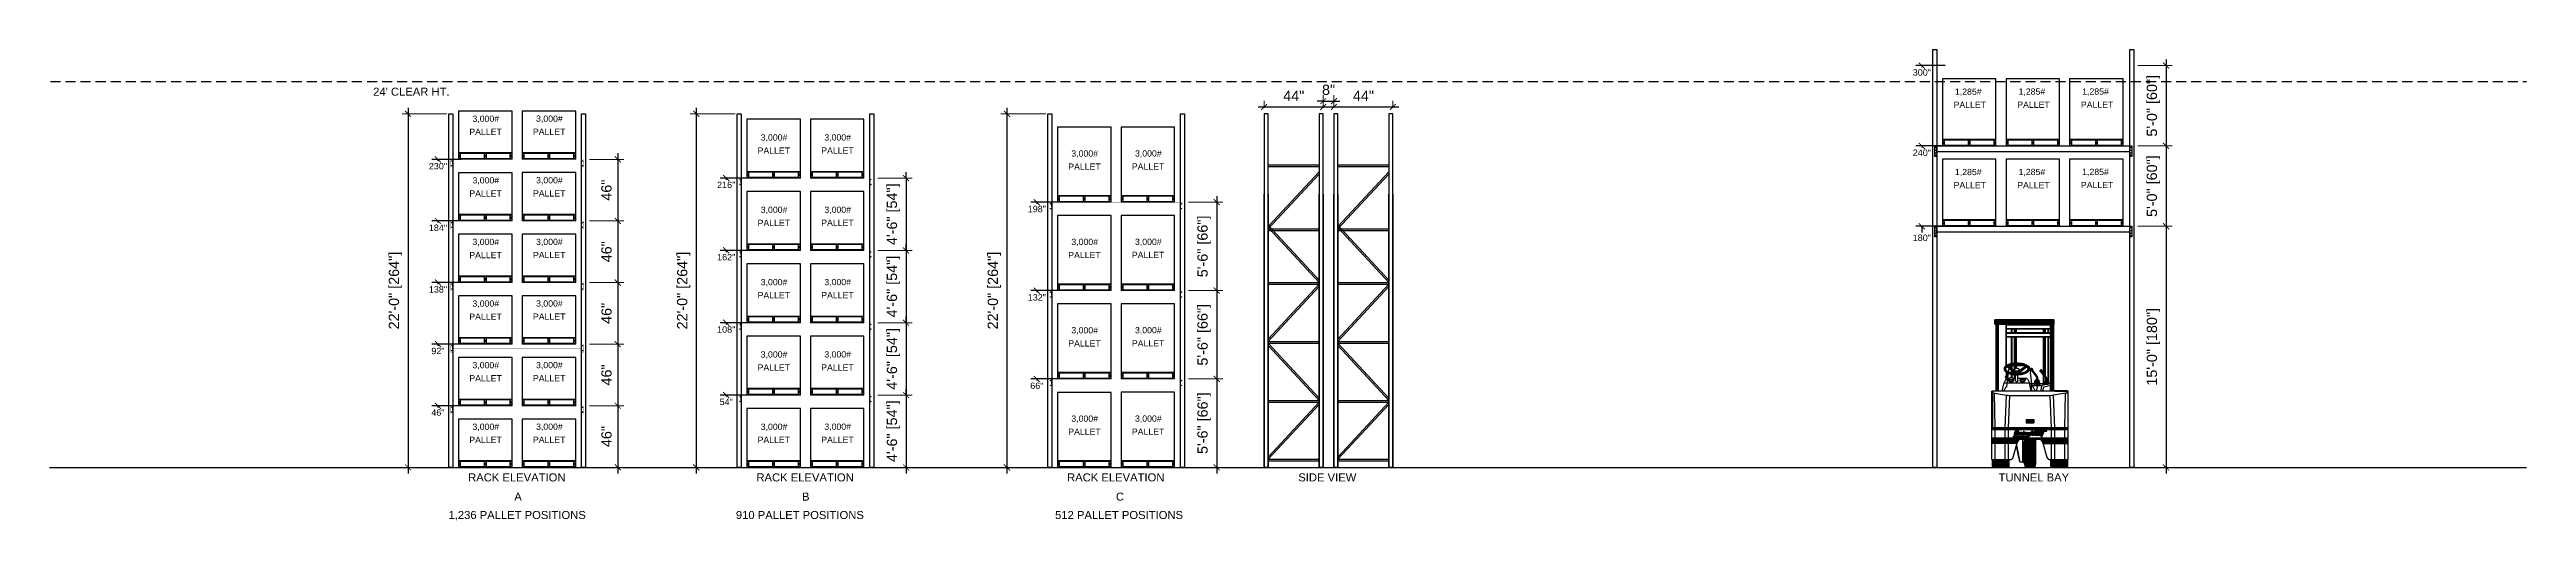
# Model space of a CAD drawing. Extents: x -14476 to 95620, y -7935 to 54356.
# Drawn here: x 20048 to 21896, y -6574 to -6223 of the extents above; entities that cross this region are included whole.
import ezdxf

# ---------------------------------------------------------------- set-up
doc = ezdxf.new("R2010")
doc.units = 0
doc.header["$LTSCALE"] = 30
doc.header["$MEASUREMENT"] = 0
doc.linetypes.add('DASHED2', pattern=[0.375, 0.25, -0.125])
doc.layers.get('0').update_dxf_attribs({"linetype": 'CONTINUOUS'})
doc.layers.get('DEFPOINTS').update_dxf_attribs({"linetype": 'CONTINUOUS'})
for name, color, linetype in [('DIMENSION', 1, 'CONTINUOUS'), ('HATCH', 211, 'CONTINUOUS'), ('RACK', 3, 'CONTINUOUS'), ('TEXT', 4, 'CONTINUOUS')]:
    doc.layers.add(name, color=color, linetype=linetype)
doc.layers.add('R-Pallet', color=32, linetype='CONTINUOUS', lineweight=0)
doc.styles.add('ARCHI', font='stylu.ttf')
doc.styles.add('ARIAL', font='arial.ttf', dxfattribs={"oblique": 10})
doc.styles.add('pnlDim', font='arial.ttf')
doc.dimstyles.new('_48', dxfattribs={"dimscale": 48, "dimtxt": 0.125, "dimasz": 0.09375, "dimexe": 0.09375, "dimexo": 0.09375, "dimgap": 0.09375, "dimtad": 1, "dimdec": 0, "dimzin": 3, "dimdsep": 46, "dimlunit": 4, "dimtxsty": 'ARCHI', "dimblk": 'ARCHTICK', "dimcen": 0.09375, "dimdle": 0.09375, "dimclrd": 256, "dimclre": 256, "dimclrt": 2, "dimadec": 0, "dimazin": 0, "dimtfac": 1, "dimtdec": 0, "dimtix": 1, "dimtmove": 0, "dimatfit": 3, "dimfxl": 1, "dimtolj": 1, "dimtzin": 0, "dimlwd": -1, "dimlwe": 13, "dimarcsym": 0})
doc.dimstyles.new('NFI_EL_IN_BEAM', dxfattribs={"dimscale": 48, "dimtxt": 0.09375, "dimasz": 0.09375, "dimexe": 0.09375, "dimexo": 0.0625, "dimgap": 0.03125, "dimtad": 0, "dimtih": 1, "dimtoh": 1, "dimdec": 4, "dimzin": 12, "dimdsep": 46, "dimlunit": 5, "dimtxsty": 'ARIAL', "dimblk": 'ARCHTICK', "dimcen": 0.0625, "dimsd2": 1, "dimadec": 0, "dimazin": 0, "dimtfac": 1, "dimtdec": 4, "dimtofl": 0, "dimtmove": 0, "dimatfit": 3, "dimfxl": 0.0625, "dimfrac": 2, "dimtolj": 1, "dimtzin": 12, "dimarcsym": 0})

msp = doc.modelspace()

# ---------------------------------------------------------------- texts
at = {"layer": 'TEXT', "style": 'pnlDim'}
for s, height, p in [("24' CLEAR HT.", 6, (20289.35699, -6257.2797)), ('PALLET', 4.661096, (21468.69042, -6266.39684)), ('1,285#', 4.661096, (21469.67239, -6256.59251)), ('PALLET', 4.661096, (21516.17126, -6266.3473)), ('1,285#', 4.661096, (21517.15323, -6256.54297)), ('PALLET', 4.661096, (21563.65209, -6266.29776)), ('1,285#', 4.661096, (21564.63406, -6256.49344)), ('PALLET', 4.661096, (20361.1084, -6286.59932)), ('3,000#', 4.661096, (20363.43461, -6276.79499)), ('PALLET', 4.661096, (20408.58923, -6286.54978)), ('3,000#', 4.661096, (20410.91544, -6276.74545)), ('PALLET', 4.661096, (20576.22641, -6300.59932)), ('3,000#', 4.661096, (20578.55262, -6290.79499)), ('PALLET', 4.661096, (20623.70725, -6300.54978)), ('3,000#', 4.661096, (20626.03346, -6290.74545)), ('3,000#', 4.661096, (20810.35988, -6302.74752)), ('3,000#', 4.661096, (20857.84071, -6302.69798)), ('3,000#', 4.661096, (20363.43461, -6322.79499)), ('3,000#', 4.661096, (20410.91544, -6322.74545)), ('PALLET', 4.661096, (20808.03367, -6312.55185)), ('PALLET', 4.661096, (20855.5145, -6312.50231)), ('1,285#', 4.661096, (21469.67239, -6316.59251)), ('1,285#', 4.661096, (21517.15323, -6316.54297)), ('1,285#', 4.661096, (21564.63406, -6316.49344)), ('PALLET', 4.661096, (20361.1084, -6332.59932)), ('PALLET', 4.661096, (20408.58923, -6332.54978)), ('PALLET', 4.661096, (21468.69042, -6326.39684)), ('PALLET', 4.661096, (21516.17126, -6326.3473)), ('PALLET', 4.661096, (21563.65209, -6326.29776)), ('PALLET', 4.661096, (20576.22641, -6354.59932)), ('3,000#', 4.661096, (20578.55262, -6344.79499)), ('PALLET', 4.661096, (20623.70725, -6354.54978)), ('3,000#', 4.661096, (20626.03346, -6344.74545)), ('PALLET', 4.661096, (20361.1084, -6378.59932)), ('3,000#', 4.661096, (20363.43461, -6368.79499)), ('PALLET', 4.661096, (20408.58923, -6378.54978)), ('3,000#', 4.661096, (20410.91544, -6368.74545)), ('PALLET', 4.661096, (20808.03367, -6378.55185)), ('3,000#', 4.661096, (20810.35988, -6368.74752)), ('PALLET', 4.661096, (20855.5145, -6378.50231)), ('3,000#', 4.661096, (20857.84071, -6368.69798)), ('3,000#', 4.661096, (20578.55262, -6398.79499)), ('3,000#', 4.661096, (20626.03346, -6398.74545)), ('3,000#', 4.661096, (20363.43461, -6414.79499)), ('3,000#', 4.661096, (20410.91544, -6414.74545)), ('PALLET', 4.661096, (20576.22641, -6408.59932)), ('PALLET', 4.661096, (20623.70725, -6408.54978)), ('PALLET', 4.661096, (20361.1084, -6424.59932)), ('PALLET', 4.661096, (20408.58923, -6424.54978)), ('3,000#', 4.661096, (20810.35988, -6434.74752)), ('3,000#', 4.661096, (20857.84071, -6434.69798)), ('3,000#', 4.661096, (20578.55262, -6452.79499)), ('3,000#', 4.661096, (20626.03346, -6452.74545)), ('PALLET', 4.661096, (20808.03367, -6444.55185)), ('PALLET', 4.661096, (20855.5145, -6444.50231)), ('PALLET', 4.661096, (20361.1084, -6470.59932)), ('3,000#', 4.661096, (20363.43461, -6460.79499)), ('PALLET', 4.661096, (20408.58923, -6470.54978)), ('3,000#', 4.661096, (20410.91544, -6460.74545)), ('PALLET', 4.661096, (20576.22641, -6462.59932)), ('PALLET', 4.661096, (20623.70725, -6462.54978)), ('3,000#', 4.661096, (20363.43461, -6506.79499)), ('3,000#', 4.661096, (20410.91544, -6506.74545)), ('3,000#', 4.661096, (20578.55262, -6506.79499)), ('3,000#', 4.661096, (20626.03346, -6506.74545)), ('PALLET', 4.661096, (20808.03367, -6510.55185)), ('3,000#', 4.661096, (20810.35988, -6500.74752)), ('PALLET', 4.661096, (20855.5145, -6510.50231)), ('3,000#', 4.661096, (20857.84071, -6500.69798)), ('PALLET', 4.661096, (20361.1084, -6516.59932)), ('PALLET', 4.661096, (20408.58923, -6516.54978)), ('PALLET', 4.661096, (20576.22641, -6516.59932)), ('PALLET', 4.661096, (20623.70725, -6516.54978)), ('RACK ELEVATION', 6, (20360.22162, -6545.2797)), ('RACK ELEVATION', 6, (20575.33963, -6545.2797)), ('RACK ELEVATION', 6, (20807.14689, -6545.2797)), ('SIDE VIEW', 6, (20979.68299, -6545.2797)), ('TUNNEL BAY', 6, (21502.26488, -6545.2797)), ('A', 6, (20394.69289, -6559.64396)), ('B', 6, (20609.4041, -6559.64396)), ('C', 6, (20843.61773, -6559.64396)), ('1,236 PALLET POSITIONS', 6, (20345.56225, -6573.34985)), ('910 PALLET POSITIONS', 6, (20560.03062, -6573.34985)), ('512 PALLET POSITIONS', 6, (20798.21841, -6573.34985))]:
    msp.add_text(s, height=height, dxfattribs=at).set_placement(p)

# ---------------------------------------------------------------- blocks, each defined once
blk = doc.blocks.new('_ArchTick')
at = {"color": 0, "linetype": 'ByBlock', "const_width": 0.15}
blk.add_lwpolyline([(-0.5, -0.5), (0.5, 0.5)], dxfattribs=at)
blk = doc.blocks.new('*D14')
at = {"layer": 'DEFPOINTS', "color": 0, "transparency": 16777216}
for p in [(20795.7, -6270.8), (20762.3, -6534.8), (20795.7, -6534.8)]:
    blk.add_point(p, dxfattribs=at)
at = {"layer": 'DIMENSION', "linetype": 'Continuous', "lineweight": 13, "transparency": 16777216}
for p, q in [((20791.2, -6270.8), (20757.8, -6270.8)), ((20791.2, -6534.8), (20757.8, -6534.8))]:
    blk.add_line(p, q, dxfattribs=at)
at = {"layer": 'DIMENSION', "transparency": 16777216}
blk.add_line((20762.3, -6266.3), (20762.3, -6539.3), dxfattribs=at)
at = {"layer": 'DIMENSION', "transparency": 16777216, "xscale": 4.5, "yscale": 4.5, "zscale": 4.5}
for p, rotation in [((20762.3, -6270.8), 90), ((20762.3, -6534.8), 270)]:
    blk.add_blockref('_ArchTick', p, dxfattribs=dict(at, rotation=rotation))
at = {"layer": 'DIMENSION', "color": 2, "transparency": 16777216, "insert": (20752.9, -6402.8), "char_height": 7.68, "attachment_point": 5, "rotation": 90, "style": 'pnlDim'}
blk.add_mtext('\\A1;22\'-0" [264"]', dxfattribs=at)
blk = doc.blocks.new('Pallet-Front')
at = {"layer": 'R-Pallet', "color": 0, "lineweight": -2}
for p, q in [((-18.375, 4.375), (-20, 0.625)), ((-18.375, 0.625), (-20, 4.375)), ((0.8125, 4.375), (-0.8125, 0.625)), ((0.8125, 0.625), (-0.8125, 4.375)), ((20, 4.375), (18.375, 0.625)), ((20, 0.625), (18.375, 4.375))]:
    blk.add_line(p, q, dxfattribs=at)
for points in [[(20, 4.375), (-20, 4.375), (-20, 5), (20, 5)], [(-18.375, 0.625), (-20, 0.625), (-20, 4.375), (-18.375, 4.375)], [(20, 0), (-20, 0), (-20, 0.625), (20, 0.625)], [(0.8125, 0.625), (-0.8125, 0.625), (-0.8125, 4.375), (0.8125, 4.375)], [(20, 0.625), (18.375, 0.625), (18.375, 4.375), (20, 4.375)]]:
    blk.add_lwpolyline(points, close=True, dxfattribs=at)
blk = doc.blocks.new('*D15')
at = {"layer": 'DEFPOINTS', "color": 0, "transparency": 16777216}
for p in [(20893.2, -6468.8), (20893.2, -6534.8), (20918.8, -6534.8)]:
    blk.add_point(p, dxfattribs=at)
at = {"layer": 'DIMENSION', "linetype": 'Continuous', "lineweight": 13, "transparency": 16777216}
for p, q in [((20897.7, -6468.8), (20923.3, -6468.8)), ((20897.7, -6534.8), (20923.3, -6534.8))]:
    blk.add_line(p, q, dxfattribs=at)
at = {"layer": 'DIMENSION', "transparency": 16777216}
blk.add_line((20918.8, -6464.3), (20918.8, -6539.3), dxfattribs=at)
at = {"layer": 'DIMENSION', "transparency": 16777216, "xscale": 4.5, "yscale": 4.5, "zscale": 4.5}
for p, rotation in [((20918.8, -6468.8), 90), ((20918.8, -6534.8), 270)]:
    blk.add_blockref('_ArchTick', p, dxfattribs=dict(at, rotation=rotation))
at = {"layer": 'DIMENSION', "color": 2, "transparency": 16777216, "insert": (20909.4, -6501.8), "char_height": 7.68, "attachment_point": 5, "rotation": 90, "style": 'pnlDim'}
blk.add_mtext('\\A1;5\'-6" [66"]', dxfattribs=at)
blk = doc.blocks.new("BEAM 8'")
at = {"const_width": 0.0312}
blk.add_lwpolyline([(-97.5, 0), (-1.5, 0), (0, 0), (0, -6), (-1.5, -6), (-1.5, -3.5), (-97.5, -3.5), (-97.5, -6), (-99, -6), (-99, 0)], close=True, dxfattribs=at)
at = {"layer": 'RACK', "color": 1}
for p, q in [((-97.5, -3.5), (-97.5, 0)), ((-1.5, -3.5), (-1.5, 0))]:
    blk.add_line(p, q, dxfattribs=at)
for centre in [(-98.2, -1.2), (-98.2, -4.8), (-0.8, -1.2), (-0.8, -4.8)]:
    blk.add_circle(centre, 0.188, dxfattribs=at)
blk = doc.blocks.new('*D16')
at = {"layer": 'DEFPOINTS', "color": 0, "transparency": 16777216}
for p in [(20805, -6468.8), (20774.5, -6534.8), (20784.6, -6534.8)]:
    blk.add_point(p, dxfattribs=at)
at = {"layer": 'DIMENSION', "color": 0, "lineweight": -2, "transparency": 16777216}
for p, q in [((20802, -6468.8), (20780.1, -6468.8)), ((20784.6, -6468.8), (20784.6, -6470)), ((20777.5, -6534.8), (20789.1, -6534.8))]:
    blk.add_line(p, q, dxfattribs=at)
at = {"layer": 'DIMENSION', "color": 0, "lineweight": -2, "transparency": 16777216, "xscale": 4.5, "yscale": 4.5, "zscale": 4.5, "rotation": 90}
blk.add_blockref('_ArchTick', (20784.6, -6468.8), dxfattribs=at)
at = {"layer": 'DIMENSION', "color": 2, "transparency": 16777216, "insert": (20784.6, -6473.9), "char_height": 4.8, "attachment_point": 5, "style": 'pnlDim'}
blk.add_mtext('\\A1;66"', dxfattribs=at)
blk = doc.blocks.new('*D17')
at = {"layer": 'DEFPOINTS', "color": 0, "transparency": 16777216}
for p in [(21601.6, -6354.8), (21601.6, -6534.8), (21627.2, -6534.8)]:
    blk.add_point(p, dxfattribs=at)
at = {"layer": 'DIMENSION', "linetype": 'Continuous', "lineweight": 13, "transparency": 16777216}
for p, q in [((21606.1, -6354.8), (21631.7, -6354.8)), ((21606.1, -6534.8), (21631.7, -6534.8))]:
    blk.add_line(p, q, dxfattribs=at)
at = {"layer": 'DIMENSION', "transparency": 16777216}
blk.add_line((21627.2, -6350.3), (21627.2, -6539.3), dxfattribs=at)
at = {"layer": 'DIMENSION', "transparency": 16777216, "xscale": 4.5, "yscale": 4.5, "zscale": 4.5}
for p, rotation in [((21627.2, -6354.8), 90), ((21627.2, -6534.8), 270)]:
    blk.add_blockref('_ArchTick', p, dxfattribs=dict(at, rotation=rotation))
at = {"layer": 'DIMENSION', "color": 2, "transparency": 16777216, "insert": (21617.8, -6444.8), "char_height": 7.68, "attachment_point": 5, "rotation": 90, "style": 'pnlDim'}
blk.add_mtext('\\A1;15\'-0" [180"]', dxfattribs=at)
blk = doc.blocks.new("BEAM12'")
for p, q in [((-123, -8), (-123, 0)), ((-123, 0), (-121.5, 0)), ((-121.5, 0), (22.5, 0)), ((22.5, 0), (24, 0)), ((24, 0), (24, -8)), ((-121.5, -8), (-123, -8)), ((22.5, -4.5), (-121.5, -4.5)), ((-121.5, -4.5), (-121.5, -8)), ((22.5, -8), (22.5, -4.5)), ((24, -8), (22.5, -8))]:
    blk.add_line(p, q)
at = {"layer": 'RACK', "color": 1}
for p, q in [((-121.5, -4.5), (-121.5, 0)), ((22.5, -4.5), (22.5, 0))]:
    blk.add_line(p, q, dxfattribs=at)
for centre in [(-122.2, -1.2), (-122.2, -3.2), (-122.2, -5.2), (-122.2, -6.8), (23.2, -1.2), (23.2, -3.2), (23.2, -5.2), (23.2, -6.8)]:
    blk.add_circle(centre, 0.188, dxfattribs=at)
blk = doc.blocks.new('*D9')
at = {"layer": 'DEFPOINTS', "color": 0, "transparency": 16777216}
for p in [(21465.4, -6354.8), (21434.9, -6534.8), (21445, -6534.8)]:
    blk.add_point(p, dxfattribs=at)
at = {"layer": 'DIMENSION', "color": 0, "lineweight": -2, "transparency": 16777216}
for p, q in [((21462.4, -6354.8), (21440.5, -6354.8)), ((21445, -6354.8), (21445, -6359.4)), ((21437.9, -6534.8), (21449.5, -6534.8))]:
    blk.add_line(p, q, dxfattribs=at)
at = {"layer": 'DIMENSION', "color": 0, "lineweight": -2, "transparency": 16777216, "xscale": 4.5, "yscale": 4.5, "zscale": 4.5, "rotation": 90}
blk.add_blockref('_ArchTick', (21445, -6354.8), dxfattribs=at)
at = {"layer": 'DIMENSION', "color": 2, "transparency": 16777216, "insert": (21445, -6363.4), "char_height": 4.8, "attachment_point": 5, "style": 'pnlDim'}
blk.add_mtext('\\A1;180"', dxfattribs=at)
blk = doc.blocks.new('*D10')
at = {"layer": 'DEFPOINTS', "color": 0, "transparency": 16777216}
for p in [(21601.6, -6294.8), (21601.6, -6354.8), (21627.2, -6354.8)]:
    blk.add_point(p, dxfattribs=at)
at = {"layer": 'DIMENSION', "linetype": 'Continuous', "lineweight": 13, "transparency": 16777216}
for p, q in [((21606.1, -6294.8), (21631.7, -6294.8)), ((21606.1, -6354.8), (21631.7, -6354.8))]:
    blk.add_line(p, q, dxfattribs=at)
at = {"layer": 'DIMENSION', "transparency": 16777216}
blk.add_line((21627.2, -6290.3), (21627.2, -6359.3), dxfattribs=at)
at = {"layer": 'DIMENSION', "transparency": 16777216, "xscale": 4.5, "yscale": 4.5, "zscale": 4.5}
for p, rotation in [((21627.2, -6294.8), 90), ((21627.2, -6354.8), 270)]:
    blk.add_blockref('_ArchTick', p, dxfattribs=dict(at, rotation=rotation))
at = {"layer": 'DIMENSION', "color": 2, "transparency": 16777216, "insert": (21617.8, -6324.8), "char_height": 7.68, "attachment_point": 5, "rotation": 90, "style": 'pnlDim'}
blk.add_mtext('\\A1;5\'-0" [60"]', dxfattribs=at)
blk = doc.blocks.new('*D33')
at = {"layer": 'DEFPOINTS', "color": 0, "transparency": 16777216}
for p in [(21601.6, -6234.8), (21601.6, -6294.8), (21627.2, -6294.8)]:
    blk.add_point(p, dxfattribs=at)
at = {"layer": 'DIMENSION', "linetype": 'Continuous', "lineweight": 13, "transparency": 16777216}
for p, q in [((21606.1, -6234.8), (21631.7, -6234.8)), ((21606.1, -6294.8), (21631.7, -6294.8))]:
    blk.add_line(p, q, dxfattribs=at)
at = {"layer": 'DIMENSION', "transparency": 16777216}
blk.add_line((21627.2, -6230.3), (21627.2, -6299.3), dxfattribs=at)
at = {"layer": 'DIMENSION', "transparency": 16777216, "xscale": 4.5, "yscale": 4.5, "zscale": 4.5}
for p, rotation in [((21627.2, -6234.8), 90), ((21627.2, -6294.8), 270)]:
    blk.add_blockref('_ArchTick', p, dxfattribs=dict(at, rotation=rotation))
at = {"layer": 'DIMENSION', "color": 2, "transparency": 16777216, "insert": (21617.8, -6264.8), "char_height": 7.68, "attachment_point": 5, "rotation": 90, "style": 'pnlDim'}
blk.add_mtext('\\A1;5\'-0" [60"]', dxfattribs=at)
blk = doc.blocks.new('*D34')
at = {"layer": 'DEFPOINTS', "color": 0, "transparency": 16777216}
for p in [(21465.4, -6294.8), (21434.9, -6534.8), (21445, -6534.8)]:
    blk.add_point(p, dxfattribs=at)
at = {"layer": 'DIMENSION', "color": 0, "lineweight": -2, "transparency": 16777216}
for p, q in [((21462.4, -6294.8), (21440.5, -6294.8)), ((21445, -6294.8), (21445, -6296)), ((21437.9, -6534.8), (21449.5, -6534.8))]:
    blk.add_line(p, q, dxfattribs=at)
at = {"layer": 'DIMENSION', "color": 0, "lineweight": -2, "transparency": 16777216, "xscale": 4.5, "yscale": 4.5, "zscale": 4.5, "rotation": 90}
blk.add_blockref('_ArchTick', (21445, -6294.8), dxfattribs=at)
at = {"layer": 'DIMENSION', "color": 2, "transparency": 16777216, "insert": (21445, -6299.9), "char_height": 4.8, "attachment_point": 5, "style": 'pnlDim'}
blk.add_mtext('\\A1;240"', dxfattribs=at)
blk = doc.blocks.new('*D35')
at = {"layer": 'DEFPOINTS', "color": 0, "transparency": 16777216}
for p in [(21465.4, -6234.8), (21434.9, -6534.8), (21445, -6534.8)]:
    blk.add_point(p, dxfattribs=at)
at = {"layer": 'DIMENSION', "color": 0, "lineweight": -2, "transparency": 16777216}
for p, q in [((21462.4, -6234.8), (21440.5, -6234.8)), ((21445, -6234.8), (21445, -6236)), ((21437.9, -6534.8), (21449.5, -6534.8))]:
    blk.add_line(p, q, dxfattribs=at)
at = {"layer": 'DIMENSION', "color": 0, "lineweight": -2, "transparency": 16777216, "xscale": 4.5, "yscale": 4.5, "zscale": 4.5, "rotation": 90}
blk.add_blockref('_ArchTick', (21445, -6234.8), dxfattribs=at)
at = {"layer": 'DIMENSION', "color": 2, "transparency": 16777216, "insert": (21445, -6239.9), "char_height": 4.8, "attachment_point": 5, "style": 'pnlDim'}
blk.add_mtext('\\A1;300"', dxfattribs=at)
blk = doc.blocks.new('*D63')
at = {"layer": 'DEFPOINTS', "color": 0, "transparency": 16777216}
for p in [(20998.3, -6265.7), (20954.3, -6270.8), (20998.3, -6270.8)]:
    blk.add_point(p, dxfattribs=at)
at = {"layer": 'DIMENSION', "transparency": 16777216}
blk.add_line((20949.8, -6265.7), (21002.8, -6265.7), dxfattribs=at)
at = {"layer": 'DIMENSION', "linetype": 'Continuous', "lineweight": 13, "transparency": 16777216}
for p, q in [((20954.3, -6266.3), (20954.3, -6261.2)), ((20998.3, -6266.3), (20998.3, -6261.2))]:
    blk.add_line(p, q, dxfattribs=at)
at = {"layer": 'DIMENSION', "transparency": 16777216, "xscale": 4.5, "yscale": 4.5, "zscale": 4.5, "rotation": 180}
blk.add_blockref('_ArchTick', (20954.3, -6265.7), dxfattribs=at)
at = {"layer": 'DIMENSION', "transparency": 16777216, "xscale": 4.5, "yscale": 4.5, "zscale": 4.5}
blk.add_blockref('_ArchTick', (20998.3, -6265.7), dxfattribs=at)
at = {"layer": 'DIMENSION', "color": 2, "transparency": 16777216, "insert": (20976.3, -6257.4), "char_height": 7.68, "attachment_point": 5, "style": 'pnlDim'}
blk.add_mtext('\\A1;44"', dxfattribs=at)
blk = doc.blocks.new('*D64')
at = {"layer": 'DEFPOINTS', "color": 0, "transparency": 16777216}
for p in [(21050.3, -6265.7), (21006.3, -6270.8), (21050.3, -6270.8)]:
    blk.add_point(p, dxfattribs=at)
at = {"layer": 'DIMENSION', "transparency": 16777216}
blk.add_line((21001.8, -6265.7), (21054.8, -6265.7), dxfattribs=at)
at = {"layer": 'DIMENSION', "linetype": 'Continuous', "lineweight": 13, "transparency": 16777216}
for p, q in [((21006.3, -6266.3), (21006.3, -6261.2)), ((21050.3, -6266.3), (21050.3, -6261.2))]:
    blk.add_line(p, q, dxfattribs=at)
at = {"layer": 'DIMENSION', "transparency": 16777216, "xscale": 4.5, "yscale": 4.5, "zscale": 4.5, "rotation": 180}
blk.add_blockref('_ArchTick', (21006.3, -6265.7), dxfattribs=at)
at = {"layer": 'DIMENSION', "transparency": 16777216, "xscale": 4.5, "yscale": 4.5, "zscale": 4.5}
blk.add_blockref('_ArchTick', (21050.3, -6265.7), dxfattribs=at)
at = {"layer": 'DIMENSION', "color": 2, "transparency": 16777216, "insert": (21028.3, -6257.4), "char_height": 7.68, "attachment_point": 5, "style": 'pnlDim'}
blk.add_mtext('\\A1;44"', dxfattribs=at)
blk = doc.blocks.new('*D65')
at = {"layer": 'DEFPOINTS', "color": 0, "transparency": 16777216}
for p in [(21006.3, -6261.3), (20998.3, -6270.8), (21006.3, -6270.8)]:
    blk.add_point(p, dxfattribs=at)
at = {"layer": 'DIMENSION', "transparency": 16777216}
for p, q in [((20998.3, -6261.3), (20993.8, -6261.3)), ((20998.3, -6261.3), (21006.3, -6261.3)), ((21006.3, -6261.3), (21010.8, -6261.3))]:
    blk.add_line(p, q, dxfattribs=at)
at = {"layer": 'DIMENSION', "linetype": 'Continuous', "lineweight": 13, "transparency": 16777216}
for p, q in [((20998.3, -6266.3), (20998.3, -6256.8)), ((21006.3, -6266.3), (21006.3, -6256.8))]:
    blk.add_line(p, q, dxfattribs=at)
at = {"layer": 'DIMENSION', "transparency": 16777216, "xscale": 4.5, "yscale": 4.5, "zscale": 4.5}
blk.add_blockref('_ArchTick', (20998.3, -6261.3), dxfattribs=at)
at = {"layer": 'DIMENSION', "transparency": 16777216, "xscale": 4.5, "yscale": 4.5, "zscale": 4.5, "rotation": 180}
blk.add_blockref('_ArchTick', (21006.3, -6261.3), dxfattribs=at)
at = {"layer": 'DIMENSION', "color": 2, "transparency": 16777216, "insert": (21002.3, -6252.9), "char_height": 7.68, "attachment_point": 5, "style": 'pnlDim'}
blk.add_mtext('\\A1;8"', dxfattribs=at)
blk = doc.blocks.new('*D153')
at = {"layer": 'DEFPOINTS', "color": 0, "transparency": 16777216}
for p in [(20348.8, -6270.8), (20315.4, -6534.8), (20348.8, -6534.8)]:
    blk.add_point(p, dxfattribs=at)
at = {"layer": 'DIMENSION', "linetype": 'Continuous', "lineweight": 13, "transparency": 16777216}
for p, q in [((20344.3, -6270.8), (20310.9, -6270.8)), ((20344.3, -6534.8), (20310.9, -6534.8))]:
    blk.add_line(p, q, dxfattribs=at)
at = {"layer": 'DIMENSION', "transparency": 16777216}
blk.add_line((20315.4, -6266.3), (20315.4, -6539.3), dxfattribs=at)
at = {"layer": 'DIMENSION', "transparency": 16777216, "xscale": 4.5, "yscale": 4.5, "zscale": 4.5}
for p, rotation in [((20315.4, -6270.8), 90), ((20315.4, -6534.8), 270)]:
    blk.add_blockref('_ArchTick', p, dxfattribs=dict(at, rotation=rotation))
at = {"layer": 'DIMENSION', "color": 2, "transparency": 16777216, "insert": (20306, -6402.8), "char_height": 7.68, "attachment_point": 5, "rotation": 90, "style": 'pnlDim'}
blk.add_mtext('\\A1;22\'-0" [264"]', dxfattribs=at)
blk = doc.blocks.new('*D154')
at = {"layer": 'DEFPOINTS', "color": 0, "transparency": 16777216}
for p in [(20446.3, -6488.8), (20446.3, -6534.8), (20471.9, -6534.8)]:
    blk.add_point(p, dxfattribs=at)
at = {"layer": 'DIMENSION', "transparency": 16777216}
blk.add_line((20471.9, -6484.3), (20471.9, -6539.3), dxfattribs=at)
at = {"layer": 'DIMENSION', "linetype": 'Continuous', "lineweight": 13, "transparency": 16777216}
for p, q in [((20450.8, -6488.8), (20476.4, -6488.8)), ((20450.8, -6534.8), (20476.4, -6534.8))]:
    blk.add_line(p, q, dxfattribs=at)
at = {"layer": 'DIMENSION', "transparency": 16777216, "xscale": 4.5, "yscale": 4.5, "zscale": 4.5}
for p, rotation in [((20471.9, -6488.8), 90), ((20471.9, -6534.8), 270)]:
    blk.add_blockref('_ArchTick', p, dxfattribs=dict(at, rotation=rotation))
at = {"layer": 'DIMENSION', "color": 2, "transparency": 16777216, "insert": (20463.5, -6511.8), "char_height": 7.68, "attachment_point": 5, "rotation": 90, "style": 'pnlDim'}
blk.add_mtext('\\A1;46"', dxfattribs=at)
blk = doc.blocks.new('*D155')
at = {"layer": 'DEFPOINTS', "color": 0, "transparency": 16777216}
for p in [(20358.1, -6488.8), (20327.6, -6534.8), (20337.7, -6534.8)]:
    blk.add_point(p, dxfattribs=at)
at = {"layer": 'DIMENSION', "color": 0, "lineweight": -2, "transparency": 16777216}
for p, q in [((20355.1, -6488.8), (20333.2, -6488.8)), ((20337.7, -6488.8), (20337.7, -6490)), ((20330.6, -6534.8), (20342.2, -6534.8))]:
    blk.add_line(p, q, dxfattribs=at)
at = {"layer": 'DIMENSION', "color": 0, "lineweight": -2, "transparency": 16777216, "xscale": 4.5, "yscale": 4.5, "zscale": 4.5, "rotation": 90}
blk.add_blockref('_ArchTick', (20337.7, -6488.8), dxfattribs=at)
at = {"layer": 'DIMENSION', "color": 2, "transparency": 16777216, "insert": (20337.7, -6493.9), "char_height": 4.8, "attachment_point": 5, "style": 'pnlDim'}
blk.add_mtext('\\A1;46"', dxfattribs=at)
blk = doc.blocks.new('*D156')
at = {"layer": 'DEFPOINTS', "color": 0, "transparency": 16777216}
for p in [(20446.3, -6442.8), (20446.3, -6488.8), (20471.9, -6488.8)]:
    blk.add_point(p, dxfattribs=at)
at = {"layer": 'DIMENSION', "linetype": 'Continuous', "lineweight": 13, "transparency": 16777216}
for p, q in [((20450.8, -6442.8), (20476.4, -6442.8)), ((20450.8, -6488.8), (20476.4, -6488.8))]:
    blk.add_line(p, q, dxfattribs=at)
at = {"layer": 'DIMENSION', "transparency": 16777216}
blk.add_line((20471.9, -6438.3), (20471.9, -6493.3), dxfattribs=at)
at = {"layer": 'DIMENSION', "transparency": 16777216, "xscale": 4.5, "yscale": 4.5, "zscale": 4.5}
for p, rotation in [((20471.9, -6442.8), 90), ((20471.9, -6488.8), 270)]:
    blk.add_blockref('_ArchTick', p, dxfattribs=dict(at, rotation=rotation))
at = {"layer": 'DIMENSION', "color": 2, "transparency": 16777216, "insert": (20463.5, -6465.8), "char_height": 7.68, "attachment_point": 5, "rotation": 90, "style": 'pnlDim'}
blk.add_mtext('\\A1;46"', dxfattribs=at)
blk = doc.blocks.new('*D157')
at = {"layer": 'DEFPOINTS', "color": 0, "transparency": 16777216}
for p in [(20358.1, -6442.8), (20327.6, -6534.8), (20337.7, -6534.8)]:
    blk.add_point(p, dxfattribs=at)
at = {"layer": 'DIMENSION', "color": 0, "lineweight": -2, "transparency": 16777216}
for p, q in [((20355.1, -6442.8), (20333.2, -6442.8)), ((20337.7, -6442.8), (20337.7, -6444)), ((20330.6, -6534.8), (20342.2, -6534.8))]:
    blk.add_line(p, q, dxfattribs=at)
at = {"layer": 'DIMENSION', "color": 0, "lineweight": -2, "transparency": 16777216, "xscale": 4.5, "yscale": 4.5, "zscale": 4.5, "rotation": 90}
blk.add_blockref('_ArchTick', (20337.7, -6442.8), dxfattribs=at)
at = {"layer": 'DIMENSION', "color": 2, "transparency": 16777216, "insert": (20337.7, -6447.9), "char_height": 4.8, "attachment_point": 5, "style": 'pnlDim'}
blk.add_mtext('\\A1;92"', dxfattribs=at)
blk = doc.blocks.new('*D158')
at = {"layer": 'DEFPOINTS', "color": 0, "transparency": 16777216}
for p in [(20446.3, -6396.8), (20446.3, -6442.8), (20471.9, -6442.8)]:
    blk.add_point(p, dxfattribs=at)
at = {"layer": 'DIMENSION', "transparency": 16777216}
blk.add_line((20471.9, -6392.3), (20471.9, -6447.3), dxfattribs=at)
at = {"layer": 'DIMENSION', "linetype": 'Continuous', "lineweight": 13, "transparency": 16777216}
for p, q in [((20450.8, -6396.8), (20476.4, -6396.8)), ((20450.8, -6442.8), (20476.4, -6442.8))]:
    blk.add_line(p, q, dxfattribs=at)
at = {"layer": 'DIMENSION', "transparency": 16777216, "xscale": 4.5, "yscale": 4.5, "zscale": 4.5}
for p, rotation in [((20471.9, -6396.8), 90), ((20471.9, -6442.8), 270)]:
    blk.add_blockref('_ArchTick', p, dxfattribs=dict(at, rotation=rotation))
at = {"layer": 'DIMENSION', "color": 2, "transparency": 16777216, "insert": (20463.5, -6419.8), "char_height": 7.68, "attachment_point": 5, "rotation": 90, "style": 'pnlDim'}
blk.add_mtext('\\A1;46"', dxfattribs=at)
blk = doc.blocks.new('*D159')
at = {"layer": 'DEFPOINTS', "color": 0, "transparency": 16777216}
for p in [(20358.1, -6396.8), (20327.6, -6534.8), (20337.7, -6534.8)]:
    blk.add_point(p, dxfattribs=at)
at = {"layer": 'DIMENSION', "color": 0, "lineweight": -2, "transparency": 16777216}
for p, q in [((20355.1, -6396.8), (20333.2, -6396.8)), ((20337.7, -6396.8), (20337.7, -6398)), ((20330.6, -6534.8), (20342.2, -6534.8))]:
    blk.add_line(p, q, dxfattribs=at)
at = {"layer": 'DIMENSION', "color": 0, "lineweight": -2, "transparency": 16777216, "xscale": 4.5, "yscale": 4.5, "zscale": 4.5, "rotation": 90}
blk.add_blockref('_ArchTick', (20337.7, -6396.8), dxfattribs=at)
at = {"layer": 'DIMENSION', "color": 2, "transparency": 16777216, "insert": (20337.7, -6401.9), "char_height": 4.8, "attachment_point": 5, "style": 'pnlDim'}
blk.add_mtext('\\A1;138"', dxfattribs=at)
blk = doc.blocks.new('*D160')
at = {"layer": 'DEFPOINTS', "color": 0, "transparency": 16777216}
for p in [(20446.3, -6350.8), (20446.3, -6396.8), (20471.9, -6396.8)]:
    blk.add_point(p, dxfattribs=at)
at = {"layer": 'DIMENSION', "linetype": 'Continuous', "lineweight": 13, "transparency": 16777216}
for p, q in [((20450.8, -6350.8), (20476.4, -6350.8)), ((20450.8, -6396.8), (20476.4, -6396.8))]:
    blk.add_line(p, q, dxfattribs=at)
at = {"layer": 'DIMENSION', "transparency": 16777216}
blk.add_line((20471.9, -6346.3), (20471.9, -6401.3), dxfattribs=at)
at = {"layer": 'DIMENSION', "transparency": 16777216, "xscale": 4.5, "yscale": 4.5, "zscale": 4.5}
for p, rotation in [((20471.9, -6350.8), 90), ((20471.9, -6396.8), 270)]:
    blk.add_blockref('_ArchTick', p, dxfattribs=dict(at, rotation=rotation))
at = {"layer": 'DIMENSION', "color": 2, "transparency": 16777216, "insert": (20463.5, -6373.8), "char_height": 7.68, "attachment_point": 5, "rotation": 90, "style": 'pnlDim'}
blk.add_mtext('\\A1;46"', dxfattribs=at)
blk = doc.blocks.new('*D161')
at = {"layer": 'DEFPOINTS', "color": 0, "transparency": 16777216}
for p in [(20358.1, -6350.8), (20327.6, -6534.8), (20337.7, -6534.8)]:
    blk.add_point(p, dxfattribs=at)
at = {"layer": 'DIMENSION', "color": 0, "lineweight": -2, "transparency": 16777216}
for p, q in [((20355.1, -6350.8), (20333.2, -6350.8)), ((20337.7, -6350.8), (20337.7, -6352)), ((20330.6, -6534.8), (20342.2, -6534.8))]:
    blk.add_line(p, q, dxfattribs=at)
at = {"layer": 'DIMENSION', "color": 0, "lineweight": -2, "transparency": 16777216, "xscale": 4.5, "yscale": 4.5, "zscale": 4.5, "rotation": 90}
blk.add_blockref('_ArchTick', (20337.7, -6350.8), dxfattribs=at)
at = {"layer": 'DIMENSION', "color": 2, "transparency": 16777216, "insert": (20337.7, -6355.9), "char_height": 4.8, "attachment_point": 5, "style": 'pnlDim'}
blk.add_mtext('\\A1;184"', dxfattribs=at)
blk = doc.blocks.new('*D162')
at = {"layer": 'DEFPOINTS', "color": 0, "transparency": 16777216}
for p in [(20446.3, -6304.8), (20446.3, -6350.8), (20471.9, -6350.8)]:
    blk.add_point(p, dxfattribs=at)
at = {"layer": 'DIMENSION', "transparency": 16777216}
blk.add_line((20471.9, -6300.3), (20471.9, -6355.3), dxfattribs=at)
at = {"layer": 'DIMENSION', "linetype": 'Continuous', "lineweight": 13, "transparency": 16777216}
for p, q in [((20450.8, -6304.8), (20476.4, -6304.8)), ((20450.8, -6350.8), (20476.4, -6350.8))]:
    blk.add_line(p, q, dxfattribs=at)
at = {"layer": 'DIMENSION', "transparency": 16777216, "xscale": 4.5, "yscale": 4.5, "zscale": 4.5}
for p, rotation in [((20471.9, -6304.8), 90), ((20471.9, -6350.8), 270)]:
    blk.add_blockref('_ArchTick', p, dxfattribs=dict(at, rotation=rotation))
at = {"layer": 'DIMENSION', "color": 2, "transparency": 16777216, "insert": (20463.5, -6327.8), "char_height": 7.68, "attachment_point": 5, "rotation": 90, "style": 'pnlDim'}
blk.add_mtext('\\A1;46"', dxfattribs=at)
blk = doc.blocks.new('*D163')
at = {"layer": 'DEFPOINTS', "color": 0, "transparency": 16777216}
for p in [(20358.1, -6304.8), (20327.6, -6534.8), (20337.7, -6534.8)]:
    blk.add_point(p, dxfattribs=at)
at = {"layer": 'DIMENSION', "color": 0, "lineweight": -2, "transparency": 16777216}
for p, q in [((20355.1, -6304.8), (20333.2, -6304.8)), ((20337.7, -6304.8), (20337.7, -6306)), ((20330.6, -6534.8), (20342.2, -6534.8))]:
    blk.add_line(p, q, dxfattribs=at)
at = {"layer": 'DIMENSION', "color": 0, "lineweight": -2, "transparency": 16777216, "xscale": 4.5, "yscale": 4.5, "zscale": 4.5, "rotation": 90}
blk.add_blockref('_ArchTick', (20337.7, -6304.8), dxfattribs=at)
at = {"layer": 'DIMENSION', "color": 2, "transparency": 16777216, "insert": (20337.7, -6309.9), "char_height": 4.8, "attachment_point": 5, "style": 'pnlDim'}
blk.add_mtext('\\A1;230"', dxfattribs=at)
blk = doc.blocks.new('*D181')
at = {"layer": 'DEFPOINTS', "color": 0, "transparency": 16777216}
for p in [(20563.9, -6270.8), (20530.5, -6534.8), (20563.9, -6534.8)]:
    blk.add_point(p, dxfattribs=at)
at = {"layer": 'DIMENSION', "linetype": 'Continuous', "lineweight": 13, "transparency": 16777216}
for p, q in [((20559.4, -6270.8), (20526, -6270.8)), ((20559.4, -6534.8), (20526, -6534.8))]:
    blk.add_line(p, q, dxfattribs=at)
at = {"layer": 'DIMENSION', "transparency": 16777216}
blk.add_line((20530.5, -6266.3), (20530.5, -6539.3), dxfattribs=at)
at = {"layer": 'DIMENSION', "transparency": 16777216, "xscale": 4.5, "yscale": 4.5, "zscale": 4.5}
for p, rotation in [((20530.5, -6270.8), 90), ((20530.5, -6534.8), 270)]:
    blk.add_blockref('_ArchTick', p, dxfattribs=dict(at, rotation=rotation))
at = {"layer": 'DIMENSION', "color": 2, "transparency": 16777216, "insert": (20521.1, -6402.8), "char_height": 7.68, "attachment_point": 5, "rotation": 90, "style": 'pnlDim'}
blk.add_mtext('\\A1;22\'-0" [264"]', dxfattribs=at)
blk = doc.blocks.new('*D182')
at = {"layer": 'DEFPOINTS', "color": 0, "transparency": 16777216}
for p in [(20661.4, -6480.8), (20661.4, -6534.8), (20687, -6534.8)]:
    blk.add_point(p, dxfattribs=at)
at = {"layer": 'DIMENSION', "linetype": 'Continuous', "lineweight": 13, "transparency": 16777216}
for p, q in [((20665.9, -6480.8), (20691.5, -6480.8)), ((20665.9, -6534.8), (20691.5, -6534.8))]:
    blk.add_line(p, q, dxfattribs=at)
at = {"layer": 'DIMENSION', "transparency": 16777216}
for p, q in [((20687, -6480.8), (20687, -6476.3)), ((20687, -6480.8), (20687, -6534.8)), ((20687, -6534.8), (20687, -6539.3))]:
    blk.add_line(p, q, dxfattribs=at)
at = {"layer": 'DIMENSION', "transparency": 16777216, "xscale": 4.5, "yscale": 4.5, "zscale": 4.5}
for p, rotation in [((20687, -6480.8), 270), ((20687, -6534.8), 90)]:
    blk.add_blockref('_ArchTick', p, dxfattribs=dict(at, rotation=rotation))
at = {"layer": 'DIMENSION', "color": 2, "transparency": 16777216, "insert": (20677.6, -6507.8), "char_height": 7.68, "attachment_point": 5, "rotation": 90, "style": 'pnlDim'}
blk.add_mtext('\\A1;4\'-6" [54"]', dxfattribs=at)
blk = doc.blocks.new('*D183')
at = {"layer": 'DEFPOINTS', "color": 0, "transparency": 16777216}
for p in [(20573.2, -6480.8), (20542.7, -6534.8), (20552.8, -6534.8)]:
    blk.add_point(p, dxfattribs=at)
at = {"layer": 'DIMENSION', "color": 0, "lineweight": -2, "transparency": 16777216}
for p, q in [((20570.2, -6480.8), (20548.3, -6480.8)), ((20552.8, -6480.8), (20552.8, -6482)), ((20545.7, -6534.8), (20557.3, -6534.8))]:
    blk.add_line(p, q, dxfattribs=at)
at = {"layer": 'DIMENSION', "color": 0, "lineweight": -2, "transparency": 16777216, "xscale": 4.5, "yscale": 4.5, "zscale": 4.5, "rotation": 90}
blk.add_blockref('_ArchTick', (20552.8, -6480.8), dxfattribs=at)
at = {"layer": 'DIMENSION', "color": 2, "transparency": 16777216, "insert": (20552.8, -6485.9), "char_height": 4.8, "attachment_point": 5, "style": 'pnlDim'}
blk.add_mtext('\\A1;54"', dxfattribs=at)
blk = doc.blocks.new('*D175')
at = {"layer": 'DEFPOINTS', "color": 0, "transparency": 16777216}
for p in [(20661.4, -6426.8), (20661.4, -6480.8), (20687, -6480.8)]:
    blk.add_point(p, dxfattribs=at)
at = {"layer": 'DIMENSION', "linetype": 'Continuous', "lineweight": 13, "transparency": 16777216}
for p, q in [((20665.9, -6426.8), (20691.5, -6426.8)), ((20665.9, -6480.8), (20691.5, -6480.8))]:
    blk.add_line(p, q, dxfattribs=at)
at = {"layer": 'DIMENSION', "transparency": 16777216}
for p, q in [((20687, -6426.8), (20687, -6422.3)), ((20687, -6426.8), (20687, -6480.8)), ((20687, -6480.8), (20687, -6485.3))]:
    blk.add_line(p, q, dxfattribs=at)
at = {"layer": 'DIMENSION', "transparency": 16777216, "xscale": 4.5, "yscale": 4.5, "zscale": 4.5}
for p, rotation in [((20687, -6426.8), 270), ((20687, -6480.8), 90)]:
    blk.add_blockref('_ArchTick', p, dxfattribs=dict(at, rotation=rotation))
at = {"layer": 'DIMENSION', "color": 2, "transparency": 16777216, "insert": (20677.6, -6453.8), "char_height": 7.68, "attachment_point": 5, "rotation": 90, "style": 'pnlDim'}
blk.add_mtext('\\A1;4\'-6" [54"]', dxfattribs=at)
blk = doc.blocks.new('*D176')
at = {"layer": 'DEFPOINTS', "color": 0, "transparency": 16777216}
for p in [(20573.2, -6426.8), (20542.7, -6534.8), (20552.8, -6534.8)]:
    blk.add_point(p, dxfattribs=at)
at = {"layer": 'DIMENSION', "color": 0, "lineweight": -2, "transparency": 16777216}
for p, q in [((20570.2, -6426.8), (20548.3, -6426.8)), ((20552.8, -6426.8), (20552.8, -6428)), ((20545.7, -6534.8), (20557.3, -6534.8))]:
    blk.add_line(p, q, dxfattribs=at)
at = {"layer": 'DIMENSION', "color": 0, "lineweight": -2, "transparency": 16777216, "xscale": 4.5, "yscale": 4.5, "zscale": 4.5, "rotation": 90}
blk.add_blockref('_ArchTick', (20552.8, -6426.8), dxfattribs=at)
at = {"layer": 'DIMENSION', "color": 2, "transparency": 16777216, "insert": (20552.8, -6431.9), "char_height": 4.8, "attachment_point": 5, "style": 'pnlDim'}
blk.add_mtext('\\A1;108"', dxfattribs=at)
blk = doc.blocks.new('*D177')
at = {"layer": 'DEFPOINTS', "color": 0, "transparency": 16777216}
for p in [(20661.4, -6372.8), (20661.4, -6426.8), (20687, -6426.8)]:
    blk.add_point(p, dxfattribs=at)
at = {"layer": 'DIMENSION', "linetype": 'Continuous', "lineweight": 13, "transparency": 16777216}
for p, q in [((20665.9, -6372.8), (20691.5, -6372.8)), ((20665.9, -6426.8), (20691.5, -6426.8))]:
    blk.add_line(p, q, dxfattribs=at)
at = {"layer": 'DIMENSION', "transparency": 16777216}
for p, q in [((20687, -6372.8), (20687, -6368.3)), ((20687, -6372.8), (20687, -6426.8)), ((20687, -6426.8), (20687, -6431.3))]:
    blk.add_line(p, q, dxfattribs=at)
at = {"layer": 'DIMENSION', "transparency": 16777216, "xscale": 4.5, "yscale": 4.5, "zscale": 4.5}
for p, rotation in [((20687, -6372.8), 270), ((20687, -6426.8), 90)]:
    blk.add_blockref('_ArchTick', p, dxfattribs=dict(at, rotation=rotation))
at = {"layer": 'DIMENSION', "color": 2, "transparency": 16777216, "insert": (20677.6, -6399.8), "char_height": 7.68, "attachment_point": 5, "rotation": 90, "style": 'pnlDim'}
blk.add_mtext('\\A1;4\'-6" [54"]', dxfattribs=at)
blk = doc.blocks.new('*D178')
at = {"layer": 'DEFPOINTS', "color": 0, "transparency": 16777216}
for p in [(20573.2, -6372.8), (20542.7, -6534.8), (20552.8, -6534.8)]:
    blk.add_point(p, dxfattribs=at)
at = {"layer": 'DIMENSION', "color": 0, "lineweight": -2, "transparency": 16777216}
for p, q in [((20570.2, -6372.8), (20548.3, -6372.8)), ((20552.8, -6372.8), (20552.8, -6374)), ((20545.7, -6534.8), (20557.3, -6534.8))]:
    blk.add_line(p, q, dxfattribs=at)
at = {"layer": 'DIMENSION', "color": 0, "lineweight": -2, "transparency": 16777216, "xscale": 4.5, "yscale": 4.5, "zscale": 4.5, "rotation": 90}
blk.add_blockref('_ArchTick', (20552.8, -6372.8), dxfattribs=at)
at = {"layer": 'DIMENSION', "color": 2, "transparency": 16777216, "insert": (20552.8, -6377.9), "char_height": 4.8, "attachment_point": 5, "style": 'pnlDim'}
blk.add_mtext('\\A1;162"', dxfattribs=at)
blk = doc.blocks.new('*D179')
at = {"layer": 'DEFPOINTS', "color": 0, "transparency": 16777216}
for p in [(20661.4, -6318.8), (20661.4, -6372.8), (20687, -6372.8)]:
    blk.add_point(p, dxfattribs=at)
at = {"layer": 'DIMENSION', "linetype": 'Continuous', "lineweight": 13, "transparency": 16777216}
for p, q in [((20665.9, -6318.8), (20691.5, -6318.8)), ((20665.9, -6372.8), (20691.5, -6372.8))]:
    blk.add_line(p, q, dxfattribs=at)
at = {"layer": 'DIMENSION', "transparency": 16777216}
for p, q in [((20687, -6318.8), (20687, -6314.3)), ((20687, -6318.8), (20687, -6372.8)), ((20687, -6372.8), (20687, -6377.3))]:
    blk.add_line(p, q, dxfattribs=at)
at = {"layer": 'DIMENSION', "transparency": 16777216, "xscale": 4.5, "yscale": 4.5, "zscale": 4.5}
for p, rotation in [((20687, -6318.8), 270), ((20687, -6372.8), 90)]:
    blk.add_blockref('_ArchTick', p, dxfattribs=dict(at, rotation=rotation))
at = {"layer": 'DIMENSION', "color": 2, "transparency": 16777216, "insert": (20677.6, -6345.8), "char_height": 7.68, "attachment_point": 5, "rotation": 90, "style": 'pnlDim'}
blk.add_mtext('\\A1;4\'-6" [54"]', dxfattribs=at)
blk = doc.blocks.new('*D180')
at = {"layer": 'DEFPOINTS', "color": 0, "transparency": 16777216}
for p in [(20573.2, -6318.8), (20542.7, -6534.8), (20552.8, -6534.8)]:
    blk.add_point(p, dxfattribs=at)
at = {"layer": 'DIMENSION', "color": 0, "lineweight": -2, "transparency": 16777216}
for p, q in [((20570.2, -6318.8), (20548.3, -6318.8)), ((20552.8, -6318.8), (20552.8, -6320)), ((20545.7, -6534.8), (20557.3, -6534.8))]:
    blk.add_line(p, q, dxfattribs=at)
at = {"layer": 'DIMENSION', "color": 0, "lineweight": -2, "transparency": 16777216, "xscale": 4.5, "yscale": 4.5, "zscale": 4.5, "rotation": 90}
blk.add_blockref('_ArchTick', (20552.8, -6318.8), dxfattribs=at)
at = {"layer": 'DIMENSION', "color": 2, "transparency": 16777216, "insert": (20552.8, -6323.9), "char_height": 4.8, "attachment_point": 5, "style": 'pnlDim'}
blk.add_mtext('\\A1;216"', dxfattribs=at)
blk = doc.blocks.new('*D184')
at = {"layer": 'DEFPOINTS', "color": 0, "transparency": 16777216}
for p in [(20893.2, -6402.8), (20893.2, -6468.8), (20918.8, -6468.8)]:
    blk.add_point(p, dxfattribs=at)
at = {"layer": 'DIMENSION', "linetype": 'Continuous', "lineweight": 13, "transparency": 16777216}
for p, q in [((20897.7, -6402.8), (20923.3, -6402.8)), ((20897.7, -6468.8), (20923.3, -6468.8))]:
    blk.add_line(p, q, dxfattribs=at)
at = {"layer": 'DIMENSION', "transparency": 16777216}
blk.add_line((20918.8, -6398.3), (20918.8, -6473.3), dxfattribs=at)
at = {"layer": 'DIMENSION', "transparency": 16777216, "xscale": 4.5, "yscale": 4.5, "zscale": 4.5}
for p, rotation in [((20918.8, -6402.8), 90), ((20918.8, -6468.8), 270)]:
    blk.add_blockref('_ArchTick', p, dxfattribs=dict(at, rotation=rotation))
at = {"layer": 'DIMENSION', "color": 2, "transparency": 16777216, "insert": (20909.4, -6435.8), "char_height": 7.68, "attachment_point": 5, "rotation": 90, "style": 'pnlDim'}
blk.add_mtext('\\A1;5\'-6" [66"]', dxfattribs=at)
blk = doc.blocks.new('*D185')
at = {"layer": 'DEFPOINTS', "color": 0, "transparency": 16777216}
for p in [(20805, -6402.8), (20774.5, -6534.8), (20784.6, -6534.8)]:
    blk.add_point(p, dxfattribs=at)
at = {"layer": 'DIMENSION', "color": 0, "lineweight": -2, "transparency": 16777216}
for p, q in [((20802, -6402.8), (20780.1, -6402.8)), ((20784.6, -6402.8), (20784.6, -6404)), ((20777.5, -6534.8), (20789.1, -6534.8))]:
    blk.add_line(p, q, dxfattribs=at)
at = {"layer": 'DIMENSION', "color": 0, "lineweight": -2, "transparency": 16777216, "xscale": 4.5, "yscale": 4.5, "zscale": 4.5, "rotation": 90}
blk.add_blockref('_ArchTick', (20784.6, -6402.8), dxfattribs=at)
at = {"layer": 'DIMENSION', "color": 2, "transparency": 16777216, "insert": (20784.6, -6407.9), "char_height": 4.8, "attachment_point": 5, "style": 'pnlDim'}
blk.add_mtext('\\A1;132"', dxfattribs=at)
blk = doc.blocks.new('*D186')
at = {"layer": 'DEFPOINTS', "color": 0, "transparency": 16777216}
for p in [(20893.2, -6336.8), (20893.2, -6402.8), (20918.8, -6402.8)]:
    blk.add_point(p, dxfattribs=at)
at = {"layer": 'DIMENSION', "linetype": 'Continuous', "lineweight": 13, "transparency": 16777216}
for p, q in [((20897.7, -6336.8), (20923.3, -6336.8)), ((20897.7, -6402.8), (20923.3, -6402.8))]:
    blk.add_line(p, q, dxfattribs=at)
at = {"layer": 'DIMENSION', "transparency": 16777216}
blk.add_line((20918.8, -6332.3), (20918.8, -6407.3), dxfattribs=at)
at = {"layer": 'DIMENSION', "transparency": 16777216, "xscale": 4.5, "yscale": 4.5, "zscale": 4.5}
for p, rotation in [((20918.8, -6336.8), 90), ((20918.8, -6402.8), 270)]:
    blk.add_blockref('_ArchTick', p, dxfattribs=dict(at, rotation=rotation))
at = {"layer": 'DIMENSION', "color": 2, "transparency": 16777216, "insert": (20909.4, -6369.8), "char_height": 7.68, "attachment_point": 5, "rotation": 90, "style": 'pnlDim'}
blk.add_mtext('\\A1;5\'-6" [66"]', dxfattribs=at)
blk = doc.blocks.new('*D187')
at = {"layer": 'DEFPOINTS', "color": 0, "transparency": 16777216}
for p in [(20805, -6336.8), (20774.5, -6534.8), (20784.6, -6534.8)]:
    blk.add_point(p, dxfattribs=at)
at = {"layer": 'DIMENSION', "color": 0, "lineweight": -2, "transparency": 16777216}
for p, q in [((20802, -6336.8), (20780.1, -6336.8)), ((20784.6, -6336.8), (20784.6, -6338)), ((20777.5, -6534.8), (20789.1, -6534.8))]:
    blk.add_line(p, q, dxfattribs=at)
at = {"layer": 'DIMENSION', "color": 0, "lineweight": -2, "transparency": 16777216, "xscale": 4.5, "yscale": 4.5, "zscale": 4.5, "rotation": 90}
blk.add_blockref('_ArchTick', (20784.6, -6336.8), dxfattribs=at)
at = {"layer": 'DIMENSION', "color": 2, "transparency": 16777216, "insert": (20784.6, -6341.9), "char_height": 4.8, "attachment_point": 5, "style": 'pnlDim'}
blk.add_mtext('\\A1;198"', dxfattribs=at)

# ---------------------------------------------------------------- dimensions: what is measured, and where the dimension line sits
at = {"layer": 'DIMENSION'}
for base, p1, p2, picture, middle in [((21444.97852, -6534.7797), (21465.40555, -6234.7797), (21434.92324, -6534.7797), '*D35', (21444.97852, -6239.91307)), ((20337.66535, -6534.7797), (20358.09238, -6304.7797), (20327.61006, -6534.7797), '*D163', (20337.66535, -6309.91307)), ((21444.97852, -6534.7797), (21465.40555, -6294.7797), (21434.92324, -6534.7797), '*D34', (21444.97852, -6299.91307)), ((20552.78336, -6534.7797), (20573.21039, -6318.7797), (20542.72807, -6534.7797), '*D180', (20552.78336, -6323.91307)), ((20784.59062, -6534.7797), (20805.01765, -6336.7797), (20774.53533, -6534.7797), '*D187', (20784.59062, -6341.91307)), ((20337.66535, -6534.7797), (20358.09238, -6350.7797), (20327.61006, -6534.7797), '*D161', (20337.66535, -6355.91307)), ((21444.97852, -6534.7797), (21465.40555, -6354.7797), (21434.92324, -6534.7797), '*D9', (21444.97852, -6363.35937)), ((20552.78336, -6534.7797), (20573.21039, -6372.7797), (20542.72807, -6534.7797), '*D178', (20552.78336, -6377.91307)), ((20337.66535, -6534.7797), (20358.09238, -6396.7797), (20327.61006, -6534.7797), '*D159', (20337.66535, -6401.91307)), ((20784.59062, -6534.7797), (20805.01765, -6402.7797), (20774.53533, -6534.7797), '*D185', (20784.59062, -6407.91307)), ((20552.78336, -6534.7797), (20573.21039, -6426.7797), (20542.72807, -6534.7797), '*D176', (20552.78336, -6431.91307)), ((20337.66535, -6534.7797), (20358.09238, -6442.7797), (20327.61006, -6534.7797), '*D157', (20337.66535, -6447.91307)), ((20784.59062, -6534.7797), (20805.01765, -6468.7797), (20774.53533, -6534.7797), '*D16', (20784.59062, -6473.91307)), ((20337.66535, -6534.7797), (20358.09238, -6488.7797), (20327.61006, -6534.7797), '*D155', (20337.66535, -6493.91307)), ((20552.78336, -6534.7797), (20573.21039, -6480.7797), (20542.72807, -6534.7797), '*D183', (20552.78336, -6485.91307))]:
    dim = msp.add_linear_dim(base=base, p1=p1, p2=p2, angle=90, dimstyle='NFI_EL_IN_BEAM', override={"dimtxt": 0.1, "dimpost": '"', "dimtxsty": 'pnlDim', "dimclrt": 2}, dxfattribs=at)
    dim.commit()
    dim.dimension.update_dxf_attribs({"geometry": picture, "text_midpoint": middle, "dimtype": 160})
for base, p1, p2, override, picture, middle in [((21627.21565, -6294.7797), (21601.63238, -6234.7797), (21601.63238, -6294.7797), {"dimtxt": 0.16, "dimtxsty": 'pnlDim'}, '*D33', (21617.79385, -6264.7797)), ((20315.40092, -6534.7797), (20348.81921, -6270.7797), (20348.81921, -6534.7797), {"dimtxt": 0.16, "dimtxsty": 'pnlDim'}, '*D153', (20305.97912, -6402.7797)), ((20530.51893, -6534.7797), (20563.93722, -6270.7797), (20563.93722, -6534.7797), {"dimtxt": 0.16, "dimtxsty": 'pnlDim'}, '*D181', (20521.09713, -6402.7797)), ((20762.32619, -6534.7797), (20795.74448, -6270.7797), (20795.74448, -6534.7797), {"dimtxt": 0.16, "dimtxsty": 'pnlDim'}, '*D14', (20752.90439, -6402.7797)), ((20471.90247, -6350.7797), (20446.31921, -6304.7797), (20446.31921, -6350.7797), {"dimtxt": 0.16, "dimlunit": 2, "dimpost": '"', "dimtxsty": 'pnlDim'}, '*D162', (20463.48127, -6327.7797)), ((21627.21565, -6354.7797), (21601.63238, -6294.7797), (21601.63238, -6354.7797), {"dimtxt": 0.16, "dimtxsty": 'pnlDim'}, '*D10', (21617.79385, -6324.7797)), ((20687.02049, -6372.7797), (20661.43722, -6318.7797), (20661.43722, -6372.7797), {"dimtxt": 0.16, "dimtxsty": 'pnlDim'}, '*D179', (20677.59868, -6345.7797)), ((20918.82774, -6402.7797), (20893.24448, -6336.7797), (20893.24448, -6402.7797), {"dimtxt": 0.16, "dimtxsty": 'pnlDim'}, '*D186', (20909.40594, -6369.7797)), ((20471.90247, -6396.7797), (20446.31921, -6350.7797), (20446.31921, -6396.7797), {"dimtxt": 0.16, "dimlunit": 2, "dimpost": '"', "dimtxsty": 'pnlDim'}, '*D160', (20463.48127, -6373.7797)), ((21627.21565, -6534.7797), (21601.63238, -6354.7797), (21601.63238, -6534.7797), {"dimtxt": 0.16, "dimtxsty": 'pnlDim'}, '*D17', (21617.79385, -6444.7797)), ((20687.02049, -6426.7797), (20661.43722, -6372.7797), (20661.43722, -6426.7797), {"dimtxt": 0.16, "dimtxsty": 'pnlDim'}, '*D177', (20677.59868, -6399.7797)), ((20471.90247, -6442.7797), (20446.31921, -6396.7797), (20446.31921, -6442.7797), {"dimtxt": 0.16, "dimlunit": 2, "dimpost": '"', "dimtxsty": 'pnlDim'}, '*D158', (20463.48127, -6419.7797)), ((20918.82774, -6468.7797), (20893.24448, -6402.7797), (20893.24448, -6468.7797), {"dimtxt": 0.16, "dimtxsty": 'pnlDim'}, '*D184', (20909.40594, -6435.7797)), ((20687.02049, -6480.7797), (20661.43722, -6426.7797), (20661.43722, -6480.7797), {"dimtxt": 0.16, "dimtxsty": 'pnlDim'}, '*D175', (20677.59868, -6453.7797)), ((20471.90247, -6488.7797), (20446.31921, -6442.7797), (20446.31921, -6488.7797), {"dimtxt": 0.16, "dimlunit": 2, "dimpost": '"', "dimtxsty": 'pnlDim'}, '*D156', (20463.48127, -6465.7797)), ((20918.82774, -6534.7797), (20893.24448, -6468.7797), (20893.24448, -6534.7797), {"dimtxt": 0.16, "dimtxsty": 'pnlDim'}, '*D15', (20909.40594, -6501.7797)), ((20471.90247, -6534.7797), (20446.31921, -6488.7797), (20446.31921, -6534.7797), {"dimtxt": 0.16, "dimlunit": 2, "dimpost": '"', "dimtxsty": 'pnlDim'}, '*D154', (20463.48127, -6511.7797)), ((20687.02049, -6534.7797), (20661.43722, -6480.7797), (20661.43722, -6534.7797), {"dimtxt": 0.16, "dimtxsty": 'pnlDim'}, '*D182', (20677.59868, -6507.7797))]:
    dim = msp.add_linear_dim(base=base, p1=p1, p2=p2, angle=90, dimstyle='_48', override=override, dxfattribs=at)
    dim.commit()
    dim.dimension.update_dxf_attribs({"geometry": picture, "text_midpoint": middle})
for base, p1, p2, picture, middle in [((20998.26158, -6265.71029), (20954.26158, -6270.7797), (20998.26158, -6270.7797), '*D63', (20976.26158, -6257.37029)), ((21006.26158, -6261.31252), (20998.26158, -6270.7797), (21006.26158, -6270.7797), '*D65', (21002.26158, -6252.89132)), ((21050.26158, -6265.71029), (21006.26158, -6270.7797), (21050.26158, -6270.7797), '*D64', (21028.26158, -6257.37029))]:
    dim = msp.add_linear_dim(base=base, p1=p1, p2=p2, dimstyle='_48', override={"dimtxt": 0.16, "dimlunit": 2, "dimpost": '<>"', "dimtxsty": 'pnlDim'}, dxfattribs=at)
    dim.commit()
    dim.dimension.update_dxf_attribs({"geometry": picture, "text_midpoint": middle})

# ---------------------------------------------------------------- linework, layer by layer
for p, q in [((21543.85093, -6424.73981), (21499.47587, -6424.7398)), ((21499.47587, -6427.86481), (21499.47587, -6424.7398)), ((21499.47587, -6424.7797), (21543.85093, -6424.7797)), ((21499.47587, -6424.7797), (21543.85093, -6424.7797)), ((21499.47587, -6424.8422), (21543.85093, -6424.8422)), ((21499.47587, -6424.9047), (21543.85093, -6424.9047)), ((21499.47587, -6424.9047), (21543.85093, -6424.9047)), ((21499.47587, -6424.9672), (21543.85093, -6424.9672)), ((21499.47587, -6425.0297), (21543.85093, -6425.0297)), ((21499.47587, -6425.0297), (21543.85093, -6425.0297)), ((21499.47587, -6425.0922), (21543.85093, -6425.0922)), ((21499.47587, -6425.1547), (21543.85093, -6425.1547)), ((21499.47587, -6425.1547), (21543.85093, -6425.1547)), ((21499.47587, -6425.2172), (21543.85093, -6425.2172)), ((21499.47587, -6425.2797), (21543.85093, -6425.2797)), ((21499.47587, -6425.2797), (21543.85093, -6425.2797)), ((21499.47587, -6425.3422), (21543.85093, -6425.3422)), ((21499.47587, -6425.4047), (21543.85093, -6425.4047)), ((21499.47587, -6425.4047), (21543.85093, -6425.4047)), ((21499.47587, -6425.4672), (21543.85093, -6425.4672)), ((21499.47587, -6425.5297), (21543.85093, -6425.5297)), ((21499.47587, -6425.5297), (21543.85093, -6425.5297)), ((21499.47587, -6425.5922), (21543.85093, -6425.5922)), ((21499.47587, -6425.6547), (21543.85093, -6425.6547)), ((21499.47587, -6425.6547), (21543.85093, -6425.6547)), ((21499.47587, -6425.7172), (21543.85093, -6425.7172)), ((21499.47587, -6425.7797), (21543.85093, -6425.7797)), ((21499.47587, -6425.7797), (21543.85093, -6425.7797)), ((21499.47587, -6425.8422), (21543.85093, -6425.8422)), ((21499.47587, -6425.9047), (21543.85093, -6425.9047)), ((21499.47587, -6425.9047), (21543.85093, -6425.9047)), ((21499.47587, -6425.9672), (21543.85093, -6425.9672)), ((21499.47587, -6426.0297), (21543.85093, -6426.0297)), ((21499.47587, -6426.0297), (21543.85093, -6426.0297)), ((21499.47587, -6426.0922), (21543.85093, -6426.0922)), ((21499.47587, -6426.1547), (21543.85093, -6426.1547)), ((21499.47587, -6426.1547), (21543.85093, -6426.1547)), ((21499.47587, -6426.2172), (21543.85093, -6426.2172)), ((21499.47587, -6426.2797), (21543.85093, -6426.2797)), ((21499.47587, -6426.2797), (21543.85093, -6426.2797)), ((21499.47587, -6426.3422), (21500.41341, -6426.3422)), ((21499.47587, -6426.4047), (21500.41341, -6426.4047)), ((21499.47587, -6426.4047), (21500.41341, -6426.4047)), ((21499.47587, -6426.4672), (21500.41341, -6426.4672)), ((21499.47587, -6426.5297), (21500.41341, -6426.5297)), ((21499.47587, -6426.5297), (21500.41341, -6426.5297)), ((21499.47587, -6426.5922), (21500.41341, -6426.5922)), ((21499.47587, -6426.6547), (21500.41341, -6426.6547)), ((21499.47587, -6426.6547), (21500.41341, -6426.6547)), ((21499.47587, -6426.7172), (21500.41341, -6426.7172)), ((21499.47587, -6426.7797), (21500.41341, -6426.7797)), ((21499.47587, -6426.7797), (21500.41341, -6426.7797)), ((21499.47587, -6426.8422), (21500.41341, -6426.8422)), ((21499.47587, -6426.9047), (21500.41341, -6426.9047)), ((21499.47587, -6426.9047), (21500.41341, -6426.9047)), ((21499.47587, -6426.9672), (21500.41341, -6426.9672)), ((21499.47587, -6427.0297), (21500.41341, -6427.0297)), ((21499.47587, -6427.0297), (21500.41341, -6427.0297)), ((21499.47587, -6427.0922), (21500.41341, -6427.0922)), ((21499.47587, -6427.1547), (21500.41341, -6427.1547)), ((21499.47587, -6427.1547), (21500.41341, -6427.1547)), ((21499.47587, -6427.2172), (21500.41341, -6427.2172)), ((21499.47587, -6427.2797), (21500.41341, -6427.2797)), ((21499.47587, -6427.2797), (21500.41341, -6427.2797)), ((21499.47587, -6427.3422), (21500.41341, -6427.3422)), ((21499.47587, -6427.4047), (21500.41341, -6427.4047)), ((21499.47587, -6427.4047), (21500.41341, -6427.4047)), ((21499.47587, -6427.4672), (21500.41341, -6427.4672)), ((21499.47587, -6427.5297), (21500.41341, -6427.5297)), ((21499.47587, -6427.5297), (21500.41341, -6427.5297)), ((21499.47587, -6427.5922), (21500.41341, -6427.5922)), ((21499.47587, -6427.6547), (21500.41341, -6427.6547)), ((21499.47587, -6427.6547), (21500.41341, -6427.6547)), ((21499.47587, -6427.7172), (21500.41341, -6427.7172)), ((21499.47587, -6427.7797), (21500.41341, -6427.7797)), ((21499.47587, -6427.7797), (21500.41341, -6427.7797)), ((21499.47587, -6427.8422), (21500.41341, -6427.8422)), ((21500.41341, -6427.86481), (21499.47587, -6427.86481)), ((21500.41341, -6478.00721), (21500.41341, -6426.31561)), ((21502.28839, -6426.31561), (21500.41341, -6426.31561)), ((21500.47647, -6478.00721), (21500.47647, -6426.31561)), ((21500.60147, -6478.00721), (21500.60147, -6426.31561)), ((21500.72647, -6478.00721), (21500.72647, -6426.31561)), ((21500.85147, -6478.00721), (21500.85147, -6426.31561)), ((21500.97647, -6478.00721), (21500.97647, -6426.31561)), ((21501.10147, -6478.00721), (21501.10147, -6426.31561)), ((21501.22647, -6478.00721), (21501.22647, -6426.31561)), ((21501.35147, -6478.00721), (21501.35147, -6426.31561)), ((21501.47647, -6478.00721), (21501.47647, -6426.31561)), ((21501.60147, -6478.00721), (21501.60147, -6426.31561)), ((21501.72647, -6478.00721), (21501.72647, -6426.31561)), ((21501.85147, -6478.00721), (21501.85147, -6426.31561)), ((21501.97647, -6478.00721), (21501.97647, -6426.31561)), ((21502.10147, -6478.00721), (21502.10147, -6426.31561)), ((21502.22647, -6478.00721), (21502.22647, -6426.31561)), ((21502.28839, -6478.00721), (21502.28839, -6426.31561)), ((21502.28839, -6426.3422), (21541.03841, -6426.3422)), ((21502.28839, -6426.4047), (21541.03841, -6426.4047)), ((21502.28839, -6426.4047), (21541.03841, -6426.4047)), ((21502.28839, -6426.4672), (21541.03841, -6426.4672)), ((21502.28839, -6426.5297), (21541.03841, -6426.5297)), ((21502.28839, -6426.5297), (21541.03841, -6426.5297)), ((21502.28839, -6426.5922), (21541.03841, -6426.5922)), ((21502.28839, -6426.6547), (21541.03841, -6426.6547)), ((21502.28839, -6426.6547), (21541.03841, -6426.6547)), ((21502.28839, -6426.7172), (21541.03841, -6426.7172)), ((21502.28839, -6426.7797), (21541.03841, -6426.7797)), ((21502.28839, -6426.7797), (21541.03841, -6426.7797)), ((21502.28839, -6426.8422), (21541.03841, -6426.8422)), ((21502.28839, -6426.9047), (21541.03841, -6426.9047)), ((21502.28839, -6426.9047), (21541.03841, -6426.9047)), ((21502.28839, -6426.9672), (21541.03841, -6426.9672)), ((21502.28839, -6427.0297), (21541.03841, -6427.0297)), ((21502.28839, -6427.0297), (21541.03841, -6427.0297)), ((21502.28839, -6427.0922), (21541.03841, -6427.0922)), ((21502.28839, -6427.1547), (21541.03841, -6427.1547)), ((21502.28839, -6427.1547), (21541.03841, -6427.1547)), ((21502.28839, -6427.2172), (21541.03841, -6427.2172)), ((21502.28839, -6427.2797), (21541.03841, -6427.2797)), ((21502.28839, -6427.2797), (21541.03841, -6427.2797)), ((21502.28839, -6427.3422), (21541.03841, -6427.3422)), ((21502.28839, -6427.4047), (21541.03841, -6427.4047)), ((21502.28839, -6427.4047), (21541.03841, -6427.4047)), ((21502.28839, -6427.4672), (21541.03841, -6427.4672)), ((21502.28839, -6427.5297), (21541.03841, -6427.5297)), ((21502.28839, -6427.5297), (21541.03841, -6427.5297)), ((21502.28839, -6427.5922), (21541.03841, -6427.5922)), ((21502.28839, -6427.6547), (21541.03841, -6427.6547)), ((21502.28839, -6427.6547), (21541.03841, -6427.6547)), ((21502.28839, -6427.7172), (21541.03841, -6427.7172)), ((21502.28839, -6427.7797), (21541.03841, -6427.7797)), ((21502.28839, -6427.7797), (21541.03841, -6427.7797)), ((21502.28839, -6427.8422), (21541.03841, -6427.8422)), ((21541.03841, -6427.86481), (21502.28839, -6427.86481)), ((21507.91339, -6458.83413), (21507.91339, -6428.31896)), ((21543.53839, -6428.31896), (21507.91339, -6428.31896)), ((21508.22589, -6458.63902), (21508.22589, -6428.63146)), ((21543.22589, -6428.63146), (21508.22589, -6428.63146)), ((21543.22589, -6431.28771), (21508.22589, -6431.28771)), ((21543.22589, -6431.28771), (21508.22589, -6431.28771)), ((21543.22589, -6431.60021), (21508.22589, -6431.60021)), ((21543.22589, -6431.60021), (21508.22589, -6431.60021)), ((21511.97589, -6434.4127), (21511.97589, -6431.60021)), ((21511.97589, -6434.4127), (21511.97589, -6431.60021)), ((21512.28839, -6434.4127), (21512.28839, -6431.60021)), ((21512.28839, -6434.4127), (21512.28839, -6431.60021)), ((21514.16339, -6434.4127), (21514.16339, -6431.60021)), ((21514.16339, -6434.4127), (21514.16339, -6431.60021)), ((21514.47589, -6434.4127), (21514.47589, -6431.60021)), ((21514.47589, -6434.4127), (21514.47589, -6431.60021)), ((21515.41339, -6434.4127), (21515.41339, -6431.60021)), ((21515.41339, -6434.4127), (21515.41339, -6431.60021)), ((21515.72589, -6434.4127), (21515.72589, -6431.60021)), ((21515.72589, -6434.4127), (21515.72589, -6431.60021)), ((21535.72589, -6434.4127), (21535.72589, -6431.60021)), ((21535.72589, -6434.4127), (21535.72589, -6431.60021)), ((21536.03839, -6434.4127), (21536.03839, -6431.60021)), ((21536.03839, -6434.4127), (21536.03839, -6431.60021)), ((21536.97589, -6434.4127), (21536.97589, -6431.60021)), ((21536.97589, -6434.4127), (21536.97589, -6431.60021)), ((21537.28839, -6434.4127), (21537.28839, -6431.60021)), ((21537.28839, -6434.4127), (21537.28839, -6431.60021)), ((21539.16339, -6434.4127), (21539.16339, -6431.60021)), ((21539.16339, -6434.4127), (21539.16339, -6431.60021)), ((21539.47589, -6434.4127), (21539.47589, -6431.60021)), ((21539.47589, -6434.4127), (21539.47589, -6431.60021)), ((21541.03841, -6478.00721), (21541.03841, -6426.31563)), ((21542.91339, -6426.31563), (21541.03841, -6426.31563)), ((21541.10147, -6478.00721), (21541.10147, -6426.31563)), ((21541.22647, -6478.00721), (21541.22647, -6426.31563)), ((21541.35147, -6478.00721), (21541.35147, -6426.31563)), ((21541.47647, -6478.00721), (21541.47647, -6426.31563)), ((21541.60147, -6478.00721), (21541.60147, -6426.31563)), ((21541.72647, -6478.00721), (21541.72647, -6426.31563)), ((21541.85147, -6478.00721), (21541.85147, -6426.31563)), ((21541.97647, -6478.00721), (21541.97647, -6426.31563)), ((21542.10147, -6478.00721), (21542.10147, -6426.31563)), ((21542.22647, -6478.00721), (21542.22647, -6426.31563)), ((21542.35147, -6478.00721), (21542.35147, -6426.31563)), ((21542.47647, -6478.00721), (21542.47647, -6426.31563)), ((21542.60147, -6478.00721), (21542.60147, -6426.31563)), ((21542.72647, -6478.00721), (21542.72647, -6426.31563)), ((21542.85147, -6478.00721), (21542.85147, -6426.31563)), ((21542.91339, -6478.00721), (21542.91339, -6426.31563)), ((21542.91339, -6426.3422), (21543.85093, -6426.3422)), ((21542.91339, -6426.4047), (21543.85093, -6426.4047)), ((21542.91339, -6426.4047), (21543.85093, -6426.4047)), ((21542.91339, -6426.4672), (21543.85093, -6426.4672)), ((21542.91339, -6426.5297), (21543.85093, -6426.5297)), ((21542.91339, -6426.5297), (21543.85093, -6426.5297)), ((21542.91339, -6426.5922), (21543.85093, -6426.5922)), ((21542.91339, -6426.6547), (21543.85093, -6426.6547)), ((21542.91339, -6426.6547), (21543.85093, -6426.6547)), ((21542.91339, -6426.7172), (21543.85093, -6426.7172)), ((21542.91339, -6426.7797), (21543.85093, -6426.7797)), ((21542.91339, -6426.7797), (21543.85093, -6426.7797)), ((21542.91339, -6426.8422), (21543.85093, -6426.8422)), ((21542.91339, -6426.9047), (21543.85093, -6426.9047)), ((21542.91339, -6426.9047), (21543.85093, -6426.9047)), ((21542.91339, -6426.9672), (21543.85093, -6426.9672)), ((21542.91339, -6427.0297), (21543.85093, -6427.0297)), ((21542.91339, -6427.0297), (21543.85093, -6427.0297)), ((21542.91339, -6427.0922), (21543.85093, -6427.0922)), ((21542.91339, -6427.1547), (21543.85093, -6427.1547)), ((21542.91339, -6427.1547), (21543.85093, -6427.1547)), ((21542.91339, -6427.2172), (21543.85093, -6427.2172)), ((21542.91339, -6427.2797), (21543.85093, -6427.2797)), ((21542.91339, -6427.2797), (21543.85093, -6427.2797)), ((21542.91339, -6427.3422), (21543.85093, -6427.3422)), ((21542.91339, -6427.4047), (21543.85093, -6427.4047)), ((21542.91339, -6427.4047), (21543.85093, -6427.4047)), ((21542.91339, -6427.4672), (21543.85093, -6427.4672)), ((21542.91339, -6427.5297), (21543.85093, -6427.5297)), ((21542.91339, -6427.5297), (21543.85093, -6427.5297)), ((21542.91339, -6427.5922), (21543.85093, -6427.5922)), ((21542.91339, -6427.6547), (21543.85093, -6427.6547)), ((21542.91339, -6427.6547), (21543.85093, -6427.6547)), ((21542.91339, -6427.7172), (21543.85093, -6427.7172)), ((21542.91339, -6427.7797), (21543.85093, -6427.7797)), ((21542.91339, -6427.7797), (21543.85093, -6427.7797)), ((21542.91339, -6427.8422), (21543.85093, -6427.8422)), ((21543.85093, -6427.86481), (21542.91339, -6427.86481)), ((21543.22589, -6478.00721), (21543.22589, -6428.63146)), ((21543.53839, -6478.00721), (21543.53839, -6428.31896)), ((21543.85093, -6427.86481), (21543.85093, -6424.73981)), ((21543.22589, -6434.4127), (21508.22589, -6434.4127)), ((21543.22589, -6434.4127), (21508.22589, -6434.4127)), ((21543.22589, -6434.7252), (21508.22589, -6434.7252)), ((21543.22589, -6434.7252), (21508.22589, -6434.7252)), ((21543.22589, -6437.38146), (21508.22589, -6437.38146)), ((21543.22589, -6437.38146), (21508.22589, -6437.38146)), ((21543.22589, -6437.69396), (21508.22589, -6437.69396)), ((21543.22589, -6437.69396), (21508.22589, -6437.69396)), ((21511.97589, -6457.34272), (21511.97589, -6437.69396)), ((21512.28839, -6457.28801), (21512.28839, -6437.69396)), ((21514.16339, -6457.05587), (21514.16339, -6437.69396)), ((21514.47589, -6457.03373), (21514.47589, -6437.69396)), ((21515.41339, -6456.99315), (21515.41339, -6437.69396)), ((21515.72589, -6456.99315), (21515.72589, -6437.69396)), ((21535.72589, -6464.62864), (21535.72589, -6437.69396)), ((21536.03839, -6465.04312), (21536.03839, -6437.69396)), ((21536.97589, -6466.28657), (21536.97589, -6437.69396)), ((21537.28839, -6466.70106), (21537.28839, -6437.69396)), ((21539.16339, -6470.67818), (21539.16339, -6437.69396)), ((21539.47589, -6471.64584), (21539.47589, -6437.69396)), ((21506.39995, -6471.65826), (21507.88296, -6468.7745)), ((21506.49021, -6460.91673), (21506.49021, -6461.47586)), ((21509.82254, -6469.31079), (21507.38939, -6467.66649)), ((21510.04726, -6468.60501), (21508.16305, -6466.7923)), ((21508.22589, -6466.89752), (21508.22589, -6463.91289)), ((21508.44612, -6474.70358), (21509.89126, -6461.35645)), ((21508.53839, -6467.1534), (21508.53839, -6464.09554)), ((21508.68872, -6459.07941), (21508.64182, -6459.70103)), ((21514.49504, -6464.54018), (21508.64191, -6459.70108)), ((21513.67976, -6462.5174), (21508.68872, -6459.07936)), ((21513.7415, -6462.261), (21508.91691, -6458.93772)), ((21509.73862, -6468.30801), (21510.28986, -6468.30801)), ((21509.7466, -6469.54913), (21510.05629, -6468.57655)), ((21511.97589, -6461.04481), (21511.97589, -6458.42049)), ((21511.97589, -6464.17965), (21511.97589, -6462.45746)), ((21511.97589, -6468.02357), (21511.97589, -6465.23842)), ((21512.28839, -6461.26006), (21512.28839, -6458.35682)), ((21512.28839, -6464.24357), (21512.28839, -6462.71582)), ((21512.28839, -6468.07227), (21512.28839, -6465.29445)), ((21523.32572, -6459.01402), (21512.50107, -6459.01402)), ((21512.91985, -6468.30801), (21514.92738, -6468.308)), ((21513.15332, -6468.57657), (21513.46302, -6469.54913)), ((21513.75825, -6462.2233), (21514.0826, -6461.63133)), ((21514.16339, -6461.48386), (21514.16339, -6458.10335)), ((21514.16339, -6468.308), (21514.16339, -6465.54631)), ((21514.47589, -6461.26432), (21514.47589, -6458.07731)), ((21514.47589, -6468.308), (21514.47589, -6465.54631)), ((21514.92738, -6470.33359), (21514.92738, -6465.57227)), ((21515.41339, -6460.98242), (21515.41339, -6458.03175)), ((21515.64346, -6463.61258), (21515.64346, -6464.56928)), ((21515.72589, -6460.95646), (21515.72589, -6458.03175)), ((21516.00823, -6463.61257), (21516.00823, -6464.56928)), ((21516.72431, -6470.33361), (21516.72431, -6465.57226)), ((21516.72431, -6468.308), (21522.633, -6468.30799)), ((21517.15656, -6464.54014), (21523.00978, -6459.70099)), ((21517.91322, -6462.25904), (21517.56929, -6461.63126)), ((21517.90758, -6462.26293), (21522.73498, -6458.93766)), ((21517.97193, -6462.51744), (21522.96297, -6459.07939)), ((21522.96288, -6459.07938), (21523.00988, -6459.70099)), ((21523.76883, -6468.77459), (21525.29586, -6471.74363)), ((21525.16149, -6460.91668), (21525.16149, -6461.47582)), ((21527.38057, -6474.70356), (21525.93534, -6461.35644)), ((21530.51951, -6467.04401), (21527.31915, -6462.79893)), ((21531.02442, -6466.62864), (21527.84059, -6462.40564)), ((21530.56776, -6468.51095), (21530.56776, -6469.38353)), ((21530.64648, -6467.42318), (21530.64648, -6468.51095)), ((21531.27634, -6467.38109), (21531.27634, -6468.51095)), ((21531.35516, -6468.51095), (21531.35516, -6469.38353)), ((21537.54461, -6468.1262), (21534.34415, -6463.88117)), ((21538.04971, -6467.71083), (21534.86579, -6463.48784)), ((21535.72589, -6472.18892), (21535.72589, -6465.71389)), ((21536.97589, -6470.62709), (21536.97589, -6467.37187)), ((21537.67148, -6468.50537), (21537.67148, -6469.59315)), ((21538.30144, -6468.46329), (21538.30144, -6469.59315)), ((21554.16337, -6478.00721), (21497.28841, -6478.00721)), ((21497.28841, -6528.9447), (21497.28841, -6478.00721)), ((21497.60089, -6478.00721), (21497.60089, -6505.19403)), ((21499.78067, -6505.19404), (21499.14225, -6479.36084)), ((21499.1608, -6479.364), (21508.142, -6480.90715)), ((21505.05026, -6477.72189), (21506.36977, -6471.74344)), ((21506.35603, -6471.74344), (21525.29586, -6471.74359)), ((21507.23618, -6505.19404), (21508.17045, -6480.91208)), ((21509.72988, -6469.60175), (21509.72988, -6470.00823)), ((21509.73661, -6505.19404), (21510.68597, -6481.06937)), ((21510.65636, -6481.06936), (21540.79543, -6481.06935)), ((21513.47984, -6469.65482), (21513.47984, -6470.00823)), ((21518.17186, -6469.65481), (21518.17186, -6470.00821)), ((21521.92191, -6469.60172), (21521.92191, -6470.00821)), ((21526.66439, -6478.00721), (21525.28087, -6471.73859)), ((21525.50607, -6472.18895), (21528.86771, -6472.18894)), ((21526.25483, -6474.33333), (21527.06588, -6478.00723)), ((21526.71245, -6473.76352), (21534.60992, -6473.7635)), ((21528.86771, -6471.92057), (21528.86771, -6472.94256)), ((21529.07129, -6471.72558), (21529.65252, -6471.46158)), ((21529.10301, -6471.13841), (21529.10301, -6470.80891)), ((21529.93136, -6471.57429), (21529.32283, -6471.3282)), ((21529.36032, -6470.60474), (21529.97067, -6470.38051)), ((21529.52488, -6470.13016), (21529.52488, -6469.77429)), ((21530.22048, -6470.47409), (21529.71759, -6470.28571)), ((21530.56766, -6469.3555), (21529.78718, -6469.59511)), ((21531.32988, -6473.76349), (21530.33717, -6478.00719)), ((21531.35516, -6469.35552), (21532.13555, -6469.59513)), ((21531.70244, -6470.47411), (21532.20533, -6470.28574)), ((21532.5627, -6470.60475), (21531.95234, -6470.38052)), ((21531.99137, -6471.57427), (21532.59989, -6471.32819)), ((21532.85144, -6471.7256), (21532.27011, -6471.46157)), ((21532.39805, -6469.77428), (21532.39805, -6470.13015)), ((21532.81981, -6470.8089), (21532.81981, -6471.13841)), ((21533.05521, -6471.92056), (21533.05521, -6472.94247)), ((21533.05521, -6472.18893), (21536.12801, -6472.18892)), ((21534.25419, -6474.39565), (21533.44535, -6478.0445)), ((21535.67184, -6475.21995), (21535.11416, -6477.73573)), ((21541.03851, -6472.15482), (21535.20451, -6473.44571)), ((21535.89272, -6473.00277), (21535.89272, -6473.29342)), ((21541.03851, -6473.75511), (21536.02824, -6474.86372)), ((21536.09639, -6472.8078), (21536.67762, -6472.5438)), ((21536.12801, -6472.22062), (21536.12801, -6471.89111)), ((21536.95636, -6472.65647), (21536.34793, -6472.41039)), ((21536.38513, -6471.68696), (21536.99548, -6471.46274)), ((21536.54988, -6471.21235), (21536.54988, -6470.85649)), ((21537.24558, -6471.5563), (21536.74269, -6471.36792)), ((21537.59276, -6470.43769), (21536.81238, -6470.67729)), ((21537.59276, -6469.59316), (21537.59276, -6470.46572)), ((21538.38016, -6469.59315), (21538.38016, -6470.46572)), ((21538.38026, -6470.43774), (21539.16064, -6470.67734)), ((21538.72754, -6471.55628), (21539.23043, -6471.36791)), ((21539.5877, -6471.6869), (21538.97725, -6471.46268)), ((21539.3128, -6472.53659), (21539.62499, -6472.41038)), ((21539.42305, -6470.85648), (21539.42305, -6471.21235)), ((21539.84491, -6471.8911), (21539.84491, -6472.22061)), ((21539.84491, -6472.18892), (21540.93557, -6472.18891)), ((21541.71537, -6505.19403), (21540.76592, -6481.06935)), ((21544.21561, -6505.19403), (21543.28133, -6480.91206)), ((21552.29099, -6479.36397), (21543.30988, -6480.90712)), ((21543.91793, -6477.98172), (21543.57815, -6477.98172)), ((21544.25271, -6477.78672), (21553.17326, -6477.7867)), ((21544.26905, -6477.86484), (21545.949, -6477.86484)), ((21553.17326, -6477.65595), (21544.34777, -6477.65597)), ((21544.34777, -6477.78672), (21544.34777, -6477.65597)), ((21545.01156, -6477.78672), (21545.01156, -6477.86484)), ((21545.63652, -6477.78672), (21545.63652, -6477.86484)), ((21545.949, -6477.78672), (21545.949, -6477.86484)), ((21551.67112, -6505.19403), (21552.30954, -6479.36078)), ((21553.32955, -6478.00721), (21553.32955, -6477.94295)), ((21553.46027, -6478.00721), (21553.46027, -6477.94295)), ((21553.85089, -6478.00721), (21553.85089, -6505.19403)), ((21554.16337, -6528.94403), (21554.16337, -6478.00721)), ((21553.85089, -6505.19403), (21497.28841, -6505.19403)), ((21554.16337, -6505.50653), (21497.28841, -6505.50653)), ((21497.28841, -6505.97528), (21554.16337, -6505.97528)), ((21499.78836, -6512.85028), (21499.78836, -6505.50609)), ((21507.22417, -6512.85028), (21507.22417, -6505.50655)), ((21509.72411, -6512.85028), (21509.72411, -6505.50648)), ((21522.8384, -6499.17664), (21528.61339, -6499.17663)), ((21522.8384, -6499.17664), (21522.8384, -6501.55896)), ((21522.8384, -6501.55896), (21528.61339, -6501.55895)), ((21522.91337, -6499.25164), (21528.53841, -6499.25163)), ((21522.91337, -6499.25164), (21522.91337, -6501.48396)), ((21522.91337, -6499.31095), (21528.53841, -6499.31095)), ((21522.91337, -6499.4672), (21528.53841, -6499.4672)), ((21522.91337, -6499.62345), (21528.53841, -6499.62345)), ((21522.91337, -6499.7797), (21528.53841, -6499.7797)), ((21522.91337, -6499.93595), (21528.53841, -6499.93595)), ((21522.91337, -6500.0922), (21528.53841, -6500.0922)), ((21522.91337, -6500.24845), (21528.53841, -6500.24845)), ((21522.91337, -6500.4047), (21528.53841, -6500.4047)), ((21522.91337, -6500.56095), (21528.53841, -6500.56095)), ((21522.91337, -6500.7172), (21528.53841, -6500.7172)), ((21522.91337, -6500.87345), (21528.53841, -6500.87345)), ((21522.91337, -6501.0297), (21528.53841, -6501.0297)), ((21522.91337, -6501.12664), (21522.91337, -6501.17146)), ((21522.91337, -6501.18595), (21528.53841, -6501.18595)), ((21522.91337, -6501.3422), (21528.53841, -6501.3422)), ((21522.91337, -6501.48396), (21528.53841, -6501.48395)), ((21528.53841, -6499.25163), (21528.53841, -6501.48395)), ((21528.53841, -6501.12664), (21528.53841, -6501.17145)), ((21528.61339, -6499.17663), (21528.61339, -6501.55895)), ((21541.72768, -6512.85028), (21541.72768, -6505.5066)), ((21544.22772, -6512.85028), (21544.22772, -6505.50643)), ((21551.66343, -6512.85028), (21551.66343, -6505.50673)), ((21497.28841, -6506.03777), (21554.16337, -6506.03777)), ((21497.28841, -6506.10027), (21554.16337, -6506.10027)), ((21497.28841, -6506.16277), (21554.16337, -6506.16277)), ((21497.28841, -6506.22527), (21554.16337, -6506.22527)), ((21497.28841, -6506.28777), (21554.16337, -6506.28777)), ((21497.28841, -6506.35028), (21554.16337, -6506.35028)), ((21497.28841, -6506.41278), (21554.16337, -6506.41278)), ((21497.28841, -6506.47528), (21554.16337, -6506.47528)), ((21497.28841, -6506.53778), (21554.16337, -6506.53778)), ((21497.28841, -6506.60028), (21554.16337, -6506.60028)), ((21497.28841, -6512.85028), (21554.16337, -6512.85028)), ((21497.28841, -6512.97527), (21554.16337, -6512.97527)), ((21497.28841, -6513.10027), (21554.16337, -6513.10027)), ((21497.28841, -6513.22528), (21554.16337, -6513.22528)), ((21497.28841, -6513.35028), (21554.16337, -6513.35028)), ((21497.28841, -6513.47528), (21554.16337, -6513.47528)), ((21554.16337, -6513.94403), (21497.28841, -6513.94403)), ((21518.07026, -6514.06902), (21497.28841, -6514.06902)), ((21517.76114, -6514.19402), (21497.28841, -6514.19402)), ((21517.53392, -6514.31902), (21497.28841, -6514.31902)), ((21517.35091, -6514.44402), (21497.28841, -6514.44402)), ((21517.19731, -6514.56902), (21497.28841, -6514.56902)), ((21517.06553, -6514.69402), (21497.28841, -6514.69402)), ((21516.95106, -6514.81902), (21497.28841, -6514.81902)), ((21516.8509, -6514.94402), (21497.28841, -6514.94402)), ((21516.76295, -6515.06902), (21497.28841, -6515.06902)), ((21516.68577, -6515.19402), (21497.28841, -6515.19402)), ((21516.6183, -6515.31902), (21497.28841, -6515.31902)), ((21516.55966, -6515.44402), (21497.28841, -6515.44402)), ((21516.50901, -6515.56903), (21497.28841, -6515.56903)), ((21516.46604, -6515.69403), (21497.28841, -6515.69403)), ((21516.42904, -6515.81903), (21497.28841, -6515.81903)), ((21516.29226, -6516.28778), (21497.28841, -6516.28778)), ((21516.25583, -6516.41278), (21497.28841, -6516.41278)), ((21516.18288, -6516.66278), (21497.28841, -6516.66278)), ((21516.11002, -6516.91278), (21497.28841, -6516.91278)), ((21499.78836, -6513.94403), (21499.78836, -6513.47528)), ((21499.78836, -6516.28778), (21499.78836, -6515.81903)), ((21499.78836, -6528.94403), (21499.78836, -6516.91278)), ((21507.22417, -6513.94403), (21507.22417, -6513.47528)), ((21507.22417, -6516.28778), (21507.22417, -6515.81903)), ((21507.22417, -6528.94403), (21507.22417, -6516.91278)), ((21509.72411, -6513.94403), (21509.72411, -6513.47528)), ((21509.72411, -6516.28778), (21509.72411, -6515.81903)), ((21509.72411, -6528.94403), (21509.72411, -6516.91278)), ((21524.81863, -6511.99403), (21513.10998, -6511.99403)), ((21513.11007, -6511.99404), (21513.23291, -6511.65656)), ((21513.12593, -6527.14403), (21516.45095, -6515.74405)), ((21513.14259, -6511.9047), (21525.03739, -6511.9047)), ((21513.18809, -6511.7797), (21525.11529, -6511.7797)), ((21513.23281, -6511.65653), (21524.46617, -6511.65653)), ((21513.64932, -6510.5297), (21516.38308, -6510.5297)), ((21513.6913, -6510.40378), (21513.66016, -6510.48237)), ((21513.67947, -6510.6547), (21516.30513, -6510.6547)), ((21513.69094, -6510.4047), (21516.42859, -6510.4047)), ((21513.77412, -6510.2797), (21516.47409, -6510.2797)), ((21513.84336, -6510.74403), (21516.08638, -6510.74403)), ((21513.98504, -6510.19778), (21515.85454, -6510.19778)), ((21514.1413, -6509.2797), (21516.8381, -6509.2797)), ((21514.14339, -6509.1547), (21516.8836, -6509.1547)), ((21514.14382, -6509.15359), (21514.6867, -6507.66216)), ((21514.18892, -6509.0297), (21516.92068, -6509.0297)), ((21514.23442, -6508.9047), (21516.86386, -6508.9047)), ((21514.26366, -6509.4047), (21516.7926, -6509.4047)), ((21514.27992, -6508.7797), (21514.82186, -6508.7797)), ((21514.32542, -6508.6547), (21514.86533, -6508.6547)), ((21514.32703, -6509.41528), (21516.13626, -6509.41528)), ((21514.37092, -6508.5297), (21514.91084, -6508.5297)), ((21514.41642, -6508.4047), (21514.95634, -6508.4047)), ((21514.46192, -6508.2797), (21515.00184, -6508.2797)), ((21514.50742, -6508.1547), (21515.04734, -6508.1547)), ((21514.55292, -6508.0297), (21515.12441, -6508.0297)), ((21514.59842, -6507.9047), (21517.31142, -6507.9047)), ((21514.64392, -6507.7797), (21517.38407, -6507.7797)), ((21514.68941, -6507.6547), (21517.42915, -6507.6547)), ((21514.77931, -6507.5297), (21517.41096, -6507.5297)), ((21514.82578, -6508.76335), (21515.06521, -6508.10559)), ((21514.89989, -6508.86903), (21516.76449, -6508.86903)), ((21514.98025, -6507.45653), (21517.27863, -6507.45653)), ((21515.21208, -6508.00278), (21517.08408, -6508.00278)), ((21518.05526, -6530.75307), (21515.52822, -6518.90748)), ((21518.49174, -6530.91157), (21515.76082, -6518.11034)), ((21515.96228, -6510.1547), (21516.51959, -6510.1547)), ((21516.00131, -6510.09497), (21516.21018, -6509.52095)), ((21516.02506, -6510.0297), (21516.56509, -6510.0297)), ((21516.07054, -6509.9047), (21516.61059, -6509.9047)), ((21516.11603, -6509.7797), (21516.65609, -6509.7797)), ((21516.16151, -6509.6547), (21516.7016, -6509.6547)), ((21516.20699, -6509.5297), (21516.7471, -6509.5297)), ((21516.37992, -6510.53838), (21516.91126, -6509.07871)), ((21517.35668, -6508.99452), (21517.2323, -6510.57553)), ((21517.2359, -6510.5297), (21517.97518, -6510.5297)), ((21517.24574, -6510.4047), (21518.0505, -6510.4047)), ((21517.24682, -6510.6547), (21517.8882, -6510.6547)), ((21517.25557, -6510.2797), (21518.12582, -6510.2797)), ((21517.26541, -6510.1547), (21518.20115, -6510.1547)), ((21517.27524, -6510.0297), (21518.27647, -6510.0297)), ((21517.28507, -6509.9047), (21518.35179, -6509.9047)), ((21517.29491, -6509.7797), (21518.42712, -6509.7797)), ((21517.30474, -6509.6547), (21517.93163, -6509.6547)), ((21517.31457, -6509.5297), (21517.94146, -6509.5297)), ((21517.32441, -6509.4047), (21517.9513, -6509.4047)), ((21517.33424, -6509.2797), (21517.96114, -6509.2797)), ((21517.34408, -6509.1547), (21517.97097, -6509.1547)), ((21517.35391, -6509.0297), (21517.98081, -6509.0297)), ((21517.37736, -6508.9047), (21517.99065, -6508.9047)), ((21517.37773, -6507.79716), (21517.4253, -6507.66621)), ((21517.38801, -6510.74403), (21517.66945, -6510.74403)), ((21517.46726, -6508.7797), (21517.9696, -6508.7797)), ((21517.6682, -6508.70653), (21517.83727, -6508.70653)), ((21517.99298, -6508.87503), (21517.93146, -6509.65678)), ((21518.46175, -6508.84779), (21517.93156, -6509.65683)), ((21517.93296, -6509.6547), (21518.50244, -6509.6547)), ((21518.60621, -6509.48248), (21517.93713, -6510.59283)), ((21518.01487, -6509.5297), (21518.57777, -6509.5297)), ((21518.09679, -6509.4047), (21519.15069, -6509.4047)), ((21518.17871, -6509.2797), (21519.13692, -6509.2797)), ((21518.26062, -6509.1547), (21519.12315, -6509.1547)), ((21518.34254, -6509.0297), (21519.10938, -6509.0297)), ((21518.42445, -6508.9047), (21519.09561, -6508.9047)), ((21518.52216, -6508.7797), (21519.06612, -6508.7797)), ((21518.60621, -6509.48245), (21518.68109, -6510.59824)), ((21518.60939, -6509.5297), (21519.16446, -6509.5297)), ((21518.61777, -6509.6547), (21519.17823, -6509.6547)), ((21518.62616, -6509.7797), (21519.76683, -6509.7797)), ((21518.63455, -6509.9047), (21519.70607, -6509.9047)), ((21518.64294, -6510.0297), (21519.64532, -6510.0297)), ((21518.65133, -6510.1547), (21519.58457, -6510.1547)), ((21518.65971, -6510.2797), (21519.52381, -6510.2797)), ((21518.6681, -6510.4047), (21519.46306, -6510.4047)), ((21518.67649, -6510.5297), (21519.4023, -6510.5297)), ((21518.6957, -6510.6547), (21519.32132, -6510.6547)), ((21518.72309, -6508.70653), (21518.93379, -6508.70653)), ((21518.8369, -6510.74403), (21519.10257, -6510.74403)), ((21519.08911, -6508.84568), (21519.186, -6509.72528)), ((21519.59566, -6508.88242), (21519.186, -6509.72529)), ((21519.22031, -6509.6547), (21519.82758, -6509.6547)), ((21519.28106, -6509.5297), (21519.88834, -6509.5297)), ((21519.34182, -6509.4047), (21519.94909, -6509.4047)), ((21520.17929, -6508.93107), (21519.38362, -6510.56814)), ((21519.40257, -6509.2797), (21520.00984, -6509.2797)), ((21519.46332, -6509.1547), (21520.0706, -6509.1547)), ((21519.52408, -6509.0297), (21520.13135, -6509.0297)), ((21519.58483, -6508.9047), (21520.18938, -6508.9047)), ((21519.67577, -6508.7797), (21520.17119, -6508.7797)), ((21519.87671, -6508.70653), (21520.03886, -6508.70653)), ((21519.95581, -6510.53433), (21520.56491, -6508.86075)), ((21519.9575, -6510.5297), (21520.58, -6510.5297)), ((21519.96139, -6510.6547), (21520.50194, -6510.6547)), ((21520.01569, -6510.71753), (21519.97302, -6510.67486)), ((21520.00299, -6510.4047), (21520.6255, -6510.4047)), ((21520.04849, -6510.2797), (21520.671, -6510.2797)), ((21520.09398, -6510.1547), (21520.71649, -6510.1547)), ((21520.10259, -6510.74403), (21520.28319, -6510.74403)), ((21520.13948, -6510.0297), (21520.76199, -6510.0297)), ((21520.18497, -6509.9047), (21520.80748, -6509.9047)), ((21520.23046, -6509.7797), (21520.85298, -6509.7797)), ((21520.27596, -6509.6547), (21520.89848, -6509.6547)), ((21520.32145, -6509.5297), (21520.94397, -6509.5297)), ((21520.36172, -6530.91157), (21520.36172, -6513.94403)), ((21520.36695, -6509.4047), (21520.98947, -6509.4047)), ((21520.41244, -6509.2797), (21521.03497, -6509.2797)), ((21520.45793, -6509.1547), (21521.08046, -6509.1547)), ((21520.50343, -6509.0297), (21521.12596, -6509.0297)), ((21520.54892, -6508.9047), (21521.17145, -6508.9047)), ((21520.57683, -6510.53841), (21521.1868, -6508.86253)), ((21520.61509, -6508.7797), (21521.18558, -6508.7797)), ((21520.73146, -6508.4047), (21521.34584, -6508.4047)), ((21520.73456, -6508.39426), (21520.81588, -6508.1709)), ((21520.77627, -6508.2797), (21521.39901, -6508.2797)), ((21520.7779, -6508.5297), (21521.19319, -6508.5297)), ((21520.78522, -6508.70653), (21521.07761, -6508.70653)), ((21520.82247, -6508.1547), (21521.44446, -6508.1547)), ((21520.84395, -6508.55028), (21521.08165, -6508.55028)), ((21520.91104, -6510.53435), (21521.5013, -6508.91219)), ((21520.91273, -6510.5297), (21521.49391, -6510.5297)), ((21520.91273, -6510.5297), (21521.49391, -6510.5297)), ((21520.91652, -6510.6547), (21521.41584, -6510.6547)), ((21520.91652, -6510.6547), (21521.41584, -6510.6547)), ((21520.91969, -6508.0297), (21521.45147, -6508.0297)), ((21520.95821, -6510.4047), (21521.5394, -6510.4047)), ((21520.95821, -6510.4047), (21521.5394, -6510.4047)), ((21521.0037, -6510.2797), (21521.58489, -6510.2797)), ((21521.0037, -6510.2797), (21521.58489, -6510.2797)), ((21521.04918, -6510.1547), (21521.63039, -6510.1547)), ((21521.04918, -6510.1547), (21521.63039, -6510.1547)), ((21521.05771, -6510.74403), (21521.19709, -6510.74403)), ((21521.09467, -6510.0297), (21521.67588, -6510.0297)), ((21521.09467, -6510.0297), (21521.67588, -6510.0297)), ((21521.10971, -6507.96528), (21521.34741, -6507.96528)), ((21521.14015, -6509.9047), (21521.72137, -6509.9047)), ((21521.14015, -6509.9047), (21521.72137, -6509.9047)), ((21521.18564, -6509.7797), (21521.76686, -6509.7797)), ((21521.18564, -6509.7797), (21521.76686, -6509.7797)), ((21521.23112, -6509.6547), (21521.81236, -6509.6547)), ((21521.23112, -6509.6547), (21521.81236, -6509.6547)), ((21521.27661, -6509.5297), (21521.85785, -6509.5297)), ((21521.27661, -6509.5297), (21521.85785, -6509.5297)), ((21521.32209, -6509.4047), (21521.90334, -6509.4047)), ((21521.32209, -6509.4047), (21521.90334, -6509.4047)), ((21521.86885, -6513.94403), (21521.34597, -6515.75413)), ((21521.34597, -6531.30558), (21521.34597, -6515.75413)), ((21521.35147, -6531.32461), (21521.35147, -6515.7351)), ((21521.36757, -6509.2797), (21521.94884, -6509.2797)), ((21521.36757, -6509.2797), (21521.94884, -6509.2797)), ((21521.37538, -6508.34465), (21521.4566, -6508.1213)), ((21521.41306, -6509.1547), (21523.49087, -6509.1547)), ((21521.41306, -6509.1547), (21523.49087, -6509.1547)), ((21521.45854, -6509.0297), (21522.03972, -6509.0297)), ((21521.45854, -6509.0297), (21522.03972, -6509.0297)), ((21521.95863, -6509.25279), (21521.49073, -6510.53843)), ((21521.5042, -6508.9047), (21522.08484, -6508.9047)), ((21521.5042, -6508.9047), (21522.08484, -6508.9047)), ((21521.50772, -6531.86551), (21521.50772, -6515.19419)), ((21521.5941, -6508.7797), (21522.06664, -6508.7797)), ((21521.5941, -6508.7797), (21522.06664, -6508.7797)), ((21521.66397, -6532.4064), (21521.66397, -6514.65328)), ((21521.79504, -6508.70653), (21521.93431, -6508.70653)), ((21521.82022, -6532.9473), (21521.82022, -6514.11237)), ((21521.95863, -6509.25278), (21522.82024, -6509.25278)), ((21521.97647, -6533.4882), (21521.97647, -6513.94403)), ((21522.02639, -6509.06633), (21522.08099, -6508.9162)), ((21522.04141, -6509.0297), (21523.53636, -6509.0297)), ((21522.04141, -6509.0297), (21523.53636, -6509.0297)), ((21522.11916, -6508.9047), (21523.5813, -6508.9047)), ((21522.11916, -6508.9047), (21523.5813, -6508.9047)), ((21522.13272, -6534.0291), (21522.13272, -6513.94403)), ((21522.26718, -6508.7797), (21523.56311, -6508.7797)), ((21522.26718, -6508.7797), (21523.56311, -6508.7797)), ((21522.28897, -6534.485), (21522.28897, -6513.94403)), ((21522.40722, -6510.53434), (21522.85532, -6509.30311)), ((21522.40891, -6510.5297), (21522.99047, -6510.5297)), ((21522.40891, -6510.5297), (21522.99047, -6510.5297)), ((21522.41298, -6510.6547), (21522.91231, -6510.6547)), ((21522.41298, -6510.6547), (21522.91231, -6510.6547)), ((21522.44522, -6534.65519), (21522.44522, -6513.94403)), ((21522.4544, -6510.4047), (21523.03596, -6510.4047)), ((21522.4544, -6510.4047), (21523.03596, -6510.4047)), ((21522.49989, -6510.2797), (21523.08145, -6510.2797)), ((21522.49989, -6510.2797), (21523.08145, -6510.2797)), ((21522.54044, -6508.70653), (21523.43078, -6508.70653)), ((21522.54539, -6510.1547), (21523.12694, -6510.1547)), ((21522.54539, -6510.1547), (21523.12694, -6510.1547)), ((21522.55418, -6510.74403), (21522.69355, -6510.74403)), ((21522.59088, -6510.0297), (21523.17244, -6510.0297)), ((21522.59088, -6510.0297), (21523.17244, -6510.0297)), ((21522.60147, -6534.74041), (21522.60147, -6513.94403)), ((21522.63637, -6509.9047), (21523.21793, -6509.9047)), ((21522.63637, -6509.9047), (21523.21793, -6509.9047)), ((21522.68187, -6509.7797), (21523.26342, -6509.7797)), ((21522.68187, -6509.7797), (21523.26342, -6509.7797)), ((21522.72736, -6509.6547), (21523.30891, -6509.6547)), ((21522.72736, -6509.6547), (21523.30891, -6509.6547)), ((21522.75772, -6534.77663), (21522.75772, -6513.94403)), ((21522.77285, -6509.5297), (21523.3544, -6509.5297)), ((21522.77285, -6509.5297), (21523.3544, -6509.5297)), ((21522.81835, -6509.4047), (21523.39989, -6509.4047)), ((21522.81835, -6509.4047), (21523.39989, -6509.4047)), ((21522.85621, -6509.2797), (21523.44538, -6509.2797)), ((21522.85621, -6509.2797), (21523.44538, -6509.2797)), ((21522.91397, -6534.7797), (21522.91397, -6513.94403)), ((21522.98729, -6510.53844), (21523.57765, -6508.91624)), ((21523.07022, -6534.7797), (21523.07022, -6513.94403)), ((21523.22647, -6534.7797), (21523.22647, -6513.94403)), ((21523.3212, -6510.53434), (21523.91176, -6508.91211)), ((21523.3229, -6510.5297), (21524.98276, -6510.5297)), ((21523.32688, -6510.6547), (21524.8828, -6510.6547)), ((21523.3684, -6510.4047), (21525.61249, -6510.4047)), ((21523.38272, -6534.7797), (21523.38272, -6513.94403)), ((21523.41391, -6510.2797), (21525.65799, -6510.2797)), ((21523.45941, -6510.1547), (21524.06733, -6510.1547)), ((21524.63418, -6510.74403), (21523.46807, -6510.74403)), ((21523.50491, -6510.0297), (21524.08622, -6510.0297)), ((21523.53897, -6534.7797), (21523.53897, -6513.94403)), ((21523.55042, -6509.9047), (21524.1317, -6509.9047)), ((21523.59592, -6509.7797), (21524.17718, -6509.7797)), ((21523.64143, -6509.6547), (21524.22267, -6509.6547)), ((21523.68693, -6509.5297), (21524.26815, -6509.5297)), ((21523.69522, -6534.7797), (21523.69522, -6513.94403)), ((21523.73244, -6509.4047), (21524.31363, -6509.4047)), ((21523.77794, -6509.2797), (21524.3908, -6509.2797)), ((21523.82345, -6509.1547), (21526.06749, -6509.1547)), ((21523.85147, -6534.7797), (21523.85147, -6513.94403)), ((21523.86895, -6509.0297), (21526.11299, -6509.0297)), ((21523.91447, -6508.9047), (21526.15804, -6508.9047)), ((21523.96222, -6508.83019), (21524.01068, -6508.78173)), ((21524.00437, -6508.7797), (21526.13985, -6508.7797)), ((21524.00772, -6534.7797), (21524.00772, -6513.94403)), ((21524.06353, -6510.09206), (21524.3315, -6509.35558)), ((21525.10651, -6510.19778), (21524.13754, -6510.19778)), ((21524.16397, -6534.7797), (21524.16397, -6513.94403)), ((21524.2053, -6508.70653), (21526.00752, -6508.70653)), ((21524.32022, -6534.7797), (21524.32022, -6513.94403)), ((21524.47647, -6534.7797), (21524.47647, -6513.94403)), ((21524.47847, -6509.25278), (21525.33806, -6509.25278)), ((21524.49005, -6511.6547), (21525.16047, -6511.6547)), ((21525.00126, -6510.48699), (21524.61294, -6511.55371)), ((21524.62168, -6511.5297), (21525.20566, -6511.5297)), ((21524.63272, -6534.7797), (21524.63272, -6513.94403)), ((21524.66719, -6511.4047), (21525.25085, -6511.4047)), ((21524.71269, -6511.2797), (21525.29603, -6511.2797)), ((21524.75819, -6511.1547), (21525.34122, -6511.1547)), ((21524.78897, -6534.7797), (21524.78897, -6513.94403)), ((21524.8037, -6511.0297), (21525.38641, -6511.0297)), ((21524.8492, -6510.9047), (21525.4316, -6510.9047)), ((21524.85794, -6510.67349), (21524.94861, -6510.58282)), ((21524.8947, -6510.7797), (21525.47678, -6510.7797)), ((21524.94021, -6510.6547), (21525.52197, -6510.6547)), ((21524.94522, -6534.7797), (21524.94522, -6513.94403)), ((21524.98571, -6510.5297), (21525.56716, -6510.5297)), ((21525.10147, -6534.7797), (21525.10147, -6513.94403)), ((21525.41197, -6509.35843), (21525.10651, -6510.19775)), ((21525.60411, -6510.42747), (21525.11237, -6511.78776)), ((21525.12218, -6510.1547), (21525.70349, -6510.1547)), ((21525.16767, -6510.0297), (21525.74899, -6510.0297)), ((21525.21316, -6509.9047), (21525.79449, -6509.9047)), ((21525.25772, -6534.7797), (21525.25772, -6513.94403)), ((21525.25865, -6509.7797), (21525.83999, -6509.7797)), ((21525.30415, -6509.6547), (21525.88549, -6509.6547)), ((21525.34964, -6509.5297), (21525.93099, -6509.5297)), ((21525.39513, -6509.4047), (21525.97649, -6509.4047)), ((21525.39734, -6509.2797), (21526.02199, -6509.2797)), ((21525.41397, -6534.7797), (21525.41397, -6513.94403)), ((21525.57022, -6534.7797), (21525.57022, -6513.94403)), ((21525.60421, -6510.42744), (21526.15429, -6508.91624)), ((21525.72647, -6534.7797), (21525.72647, -6513.94403)), ((21525.88272, -6534.7797), (21525.88272, -6513.94403)), ((21525.89804, -6510.53436), (21526.94342, -6507.66217)), ((21525.89974, -6510.5297), (21526.65652, -6510.5297)), ((21525.90352, -6510.6547), (21526.57845, -6510.6547)), ((21525.94524, -6510.4047), (21526.70202, -6510.4047)), ((21525.99073, -6510.2797), (21526.74751, -6510.2797)), ((21526.03623, -6510.1547), (21526.79301, -6510.1547)), ((21526.03897, -6534.7797), (21526.03897, -6513.94403)), ((21526.04472, -6510.74403), (21526.3597, -6510.74403)), ((21526.08172, -6510.0297), (21526.83851, -6510.0297)), ((21526.12722, -6509.9047), (21526.884, -6509.9047)), ((21526.17272, -6509.7797), (21526.9295, -6509.7797)), ((21526.19522, -6534.7797), (21526.19522, -6513.94403)), ((21526.21821, -6509.6547), (21526.97499, -6509.6547)), ((21526.26371, -6509.5297), (21527.02049, -6509.5297)), ((21526.3092, -6509.4047), (21527.06598, -6509.4047)), ((21526.35147, -6534.7797), (21526.35147, -6513.94403)), ((21526.3547, -6509.2797), (21527.11148, -6509.2797)), ((21526.4002, -6509.1547), (21527.15698, -6509.1547)), ((21526.44569, -6509.0297), (21527.20247, -6509.0297)), ((21526.49119, -6508.9047), (21527.75694, -6508.9047)), ((21526.50772, -6534.7797), (21526.50772, -6513.94403)), ((21526.53668, -6508.7797), (21527.75551, -6508.7797)), ((21526.58218, -6508.6547), (21527.75408, -6508.6547)), ((21526.62767, -6508.5297), (21527.75266, -6508.5297)), ((21526.65334, -6510.53844), (21527.21179, -6509.0041)), ((21526.66397, -6534.7797), (21526.66397, -6513.94403)), ((21526.67317, -6508.4047), (21527.75123, -6508.4047)), ((21526.71867, -6508.2797), (21527.7498, -6508.2797)), ((21526.76416, -6508.1547), (21527.74838, -6508.1547)), ((21526.80966, -6508.0297), (21527.74695, -6508.0297)), ((21526.82022, -6534.7797), (21526.82022, -6513.94403)), ((21526.85515, -6507.9047), (21527.74552, -6507.9047)), ((21526.90065, -6507.7797), (21527.74409, -6507.7797)), ((21526.94614, -6507.6547), (21527.74267, -6507.6547)), ((21526.97647, -6534.7797), (21526.97647, -6513.94403)), ((21527.03604, -6507.5297), (21527.71821, -6507.5297)), ((21527.13272, -6534.7797), (21527.13272, -6513.94403)), ((21527.21179, -6509.00409), (21527.22986, -6510.58957)), ((21527.21208, -6509.0297), (21527.75836, -6509.0297)), ((21527.2135, -6509.1547), (21527.75979, -6509.1547)), ((21527.21493, -6509.2797), (21527.76122, -6509.2797)), ((21527.21635, -6509.4047), (21527.76265, -6509.4047)), ((21527.21778, -6509.5297), (21527.76407, -6509.5297)), ((21527.2192, -6509.6547), (21527.7655, -6509.6547)), ((21527.22063, -6509.7797), (21528.42369, -6509.7797)), ((21527.22205, -6509.9047), (21528.33382, -6509.9047)), ((21527.22348, -6510.0297), (21528.24394, -6510.0297)), ((21527.2249, -6510.1547), (21528.15407, -6510.1547)), ((21527.22633, -6510.2797), (21528.0642, -6510.2797)), ((21527.22775, -6510.4047), (21527.97432, -6510.4047)), ((21527.22918, -6510.5297), (21527.88445, -6510.5297)), ((21527.23697, -6507.45653), (21527.58588, -6507.45653)), ((21527.24485, -6510.6547), (21527.78897, -6510.6547)), ((21527.28897, -6534.7797), (21527.28897, -6513.94403)), ((21527.38605, -6510.74403), (21527.57021, -6510.74403)), ((21527.44522, -6534.7797), (21527.44522, -6513.94403)), ((21527.60147, -6534.7797), (21527.60147, -6513.94403)), ((21527.74217, -6507.61099), (21527.76668, -6509.75797)), ((21527.75772, -6534.7797), (21527.75772, -6513.94403)), ((21529.32783, -6507.58661), (21527.76658, -6509.75799)), ((21528.89674, -6509.12177), (21527.82387, -6510.61395)), ((21527.84085, -6509.6547), (21528.51357, -6509.6547)), ((21527.91397, -6534.7797), (21527.91397, -6513.94403)), ((21527.93073, -6509.5297), (21528.60344, -6509.5297)), ((21528.0206, -6509.4047), (21528.69332, -6509.4047)), ((21528.07022, -6534.7797), (21528.07022, -6513.94403)), ((21528.11048, -6509.2797), (21528.78319, -6509.2797)), ((21528.20036, -6509.1547), (21528.87307, -6509.1547)), ((21528.22647, -6534.7797), (21528.22647, -6513.94403)), ((21528.29023, -6509.0297), (21529.68732, -6509.0297)), ((21528.38011, -6508.9047), (21529.73281, -6508.9047)), ((21528.38272, -6534.7797), (21528.38272, -6513.94403)), ((21528.3828, -6510.53432), (21528.89693, -6509.12178)), ((21528.38448, -6510.5297), (21529.14136, -6510.5297)), ((21528.38837, -6510.6547), (21529.06331, -6510.6547)), ((21528.42998, -6510.4047), (21529.18686, -6510.4047)), ((21528.46999, -6508.7797), (21529.77831, -6508.7797)), ((21528.47548, -6510.2797), (21529.23236, -6510.2797)), ((21528.52097, -6510.1547), (21529.27785, -6510.1547)), ((21528.52957, -6510.74403), (21528.84455, -6510.74403)), ((21528.53897, -6534.7797), (21528.53897, -6513.94403)), ((21528.55986, -6508.6547), (21529.8238, -6508.6547)), ((21528.56647, -6510.0297), (21529.32335, -6510.0297)), ((21528.61197, -6509.9047), (21529.36884, -6509.9047)), ((21528.64974, -6508.5297), (21529.8693, -6508.5297)), ((21528.65747, -6509.7797), (21529.41434, -6509.7797)), ((21528.69522, -6534.77651), (21528.69522, -6513.94403)), ((21528.70296, -6509.6547), (21529.45984, -6509.6547)), ((21528.73962, -6508.4047), (21529.9148, -6508.4047)), ((21528.74846, -6509.5297), (21529.50533, -6509.5297)), ((21528.79396, -6509.4047), (21529.55083, -6509.4047)), ((21528.82949, -6508.2797), (21529.96029, -6508.2797)), ((21528.83946, -6509.2797), (21529.59632, -6509.2797)), ((21528.85147, -6534.73998), (21528.85147, -6513.94403)), ((21528.88495, -6509.1547), (21529.64182, -6509.1547)), ((21528.91937, -6508.1547), (21530.00579, -6508.1547)), ((21529.00772, -6534.65433), (21529.00772, -6513.94403)), ((21529.00925, -6508.0297), (21530.05128, -6508.0297)), ((21529.09912, -6507.9047), (21530.09678, -6507.9047)), ((21529.13819, -6510.53841), (21530.18357, -6507.66623)), ((21529.16397, -6534.48315), (21529.16397, -6513.94403)), ((21529.189, -6507.7797), (21530.14228, -6507.7797)), ((21529.27888, -6507.6547), (21530.18733, -6507.6547)), ((21529.32022, -6534.02513), (21529.32022, -6513.94403)), ((21529.38065, -6507.5297), (21530.16913, -6507.5297)), ((21529.47211, -6510.53433), (21530.06266, -6508.91214)), ((21529.47379, -6510.5297), (21531.12409, -6510.5297)), ((21529.47647, -6533.48423), (21529.47647, -6513.94403)), ((21529.47787, -6510.6547), (21531.00566, -6510.6547)), ((21529.5193, -6510.4047), (21531.76341, -6510.4047)), ((21529.5648, -6510.2797), (21531.80891, -6510.2797)), ((21529.58159, -6507.45653), (21530.0368, -6507.45653)), ((21529.58302, -6513.94403), (21530.10591, -6515.7541)), ((21529.61031, -6510.1547), (21530.25687, -6510.1547)), ((21529.61907, -6510.74403), (21530.73039, -6510.74403)), ((21529.63272, -6532.94333), (21529.63272, -6514.11606)), ((21529.65582, -6510.0297), (21530.2757, -6510.0297)), ((21529.70132, -6509.9047), (21530.32121, -6509.9047)), ((21529.74683, -6509.7797), (21530.36673, -6509.7797)), ((21529.78897, -6532.40244), (21529.78897, -6514.65695)), ((21529.79233, -6509.6547), (21530.41224, -6509.6547)), ((21529.83784, -6509.5297), (21530.45776, -6509.5297)), ((21529.88335, -6509.4047), (21530.50327, -6509.4047)), ((21529.92885, -6509.2797), (21530.58024, -6509.2797)), ((21529.94522, -6531.86154), (21529.94522, -6515.19784)), ((21529.97436, -6509.1547), (21532.2184, -6509.1547)), ((21530.01986, -6509.0297), (21532.2639, -6509.0297)), ((21530.06547, -6508.9047), (21532.30895, -6508.9047)), ((21530.09091, -6508.86613), (21530.20733, -6508.74971)), ((21530.10147, -6531.32064), (21530.10147, -6515.73872)), ((21530.10581, -6531.30527), (21530.10581, -6515.75412)), ((21530.15537, -6508.7797), (21532.29075, -6508.7797)), ((21530.25297, -6510.09211), (21530.52114, -6509.35562)), ((21530.32708, -6510.19778), (21531.25751, -6510.19778)), ((21530.3563, -6508.70653), (21532.15842, -6508.70653)), ((21530.46962, -6507.79403), (21535.54708, -6507.79403)), ((21530.46972, -6507.79404), (21530.59256, -6507.45655)), ((21530.47494, -6507.7797), (21538.18956, -6507.7797)), ((21530.52044, -6507.6547), (21538.32337, -6507.6547)), ((21530.56593, -6507.5297), (21538.31977, -6507.5297)), ((21530.57856, -6507.49465), (21530.61669, -6507.45652)), ((21530.59246, -6507.45653), (21538.18745, -6507.45653)), ((21530.66792, -6509.25278), (21531.48896, -6509.25278)), ((21531.17081, -6510.43559), (21531.13495, -6510.53434)), ((21531.13664, -6510.5297), (21531.71791, -6510.5297)), ((21531.14063, -6510.6547), (21531.63985, -6510.6547)), ((21531.25751, -6510.19775), (21531.56297, -6509.35848)), ((21531.27318, -6510.1547), (21531.85441, -6510.1547)), ((21531.28182, -6510.74403), (21531.4211, -6510.74403)), ((21531.31867, -6510.0297), (21531.89991, -6510.0297)), ((21531.36417, -6509.9047), (21531.94541, -6509.9047)), ((21531.40966, -6509.7797), (21531.9909, -6509.7797)), ((21531.45516, -6509.6547), (21532.0364, -6509.6547)), ((21531.50065, -6509.5297), (21532.0819, -6509.5297)), ((21531.54615, -6509.4047), (21532.1274, -6509.4047)), ((21531.54824, -6509.2797), (21532.1729, -6509.2797)), ((21531.71474, -6510.53841), (21532.3052, -6508.91624)), ((21532.04885, -6510.53434), (21532.09652, -6510.40338)), ((21532.05054, -6510.5297), (21534.21872, -6510.5297)), ((21532.05442, -6510.6547), (21534.14076, -6510.6547)), ((21532.09604, -6510.4047), (21534.26422, -6510.4047)), ((21532.11031, -6510.38096), (21532.26833, -6510.22294)), ((21532.17925, -6510.2797), (21534.30972, -6510.2797)), ((21532.19562, -6510.74403), (21533.922, -6510.74403)), ((21532.32777, -6509.7797), (21534.49171, -6509.7797)), ((21532.33595, -6509.7456), (21532.6393, -6508.91216)), ((21532.36771, -6509.9047), (21534.44621, -6509.9047)), ((21532.36904, -6509.6547), (21534.53724, -6509.6547)), ((21532.39016, -6510.19778), (21533.70583, -6510.19778)), ((21532.41454, -6509.5297), (21534.52686, -6509.5297)), ((21532.46003, -6509.4047), (21533.0649, -6509.4047)), ((21532.48282, -6509.95528), (21533.73947, -6509.95528)), ((21532.50553, -6509.2797), (21533.09284, -6509.2797)), ((21532.55103, -6509.1547), (21534.66202, -6509.1547)), ((21532.59652, -6509.0297), (21534.76383, -6509.0297)), ((21532.64211, -6508.9047), (21534.80976, -6508.9047)), ((21532.69067, -6508.82868), (21532.73628, -6508.78308)), ((21532.73201, -6508.7797), (21534.79156, -6508.7797)), ((21532.93294, -6508.70653), (21534.65923, -6508.70654)), ((21533.06232, -6509.34714), (21533.07337, -6509.31685)), ((21533.13277, -6509.44779), (21534.38943, -6509.44779)), ((21533.22015, -6509.21403), (21534.47882, -6509.21403)), ((21533.38153, -6514.06902), (21554.16337, -6514.06902)), ((21533.69065, -6514.19402), (21554.16337, -6514.19402)), ((21533.7737, -6510.1547), (21534.35522, -6510.1547)), ((21533.77619, -6510.14841), (21533.80983, -6510.05596)), ((21533.81447, -6510.0297), (21534.40072, -6510.0297)), ((21533.91787, -6514.31902), (21554.16337, -6514.31902)), ((21534.09463, -6511.78432), (21535.54698, -6507.79404)), ((21534.09631, -6511.7797), (21534.7615, -6511.7797)), ((21534.1004, -6511.9047), (21534.68344, -6511.9047)), ((21534.10088, -6514.44402), (21554.16337, -6514.44402)), ((21534.127, -6510.66152), (21534.1601, -6510.62842)), ((21534.14181, -6511.6547), (21534.807, -6511.6547)), ((21534.18731, -6511.5297), (21534.85249, -6511.5297)), ((21534.21555, -6510.53842), (21534.5362, -6509.65747)), ((21534.2328, -6511.4047), (21534.89799, -6511.4047)), ((21534.2416, -6511.99403), (21534.46469, -6511.99403)), ((21534.25448, -6514.56902), (21554.16337, -6514.56902)), ((21534.2783, -6511.2797), (21534.94349, -6511.2797)), ((21534.3238, -6511.1547), (21534.98899, -6511.1547)), ((21534.36929, -6511.0297), (21535.03449, -6511.0297)), ((21534.38625, -6514.69402), (21554.16337, -6514.69402)), ((21534.41479, -6510.9047), (21535.07998, -6510.9047)), ((21534.46029, -6510.7797), (21535.12548, -6510.7797)), ((21534.50073, -6514.81902), (21554.16337, -6514.81902)), ((21534.50578, -6510.6547), (21535.17098, -6510.6547)), ((21534.55128, -6510.5297), (21535.21648, -6510.5297)), ((21534.59678, -6510.4047), (21535.26198, -6510.4047)), ((21534.60089, -6514.94402), (21554.16337, -6514.94402)), ((21534.64227, -6510.2797), (21535.30747, -6510.2797)), ((21534.68777, -6510.1547), (21535.35297, -6510.1547)), ((21534.68883, -6515.06902), (21554.16337, -6515.06902)), ((21534.73327, -6510.0297), (21535.39847, -6510.0297)), ((21534.75833, -6511.78841), (21536.21221, -6507.79404)), ((21534.76602, -6515.19402), (21554.16337, -6515.19402)), ((21534.77255, -6509.00842), (21534.806, -6508.91626)), ((21534.77876, -6509.9047), (21535.44397, -6509.9047)), ((21534.82426, -6509.7797), (21535.48947, -6509.7797)), ((21534.83349, -6515.31902), (21554.16337, -6515.31902)), ((21534.86975, -6509.6547), (21535.53496, -6509.6547)), ((21534.89212, -6515.44402), (21554.16337, -6515.44402)), ((21534.91525, -6509.5297), (21535.58046, -6509.5297)), ((21534.94278, -6515.56903), (21554.16337, -6515.56903)), ((21534.96075, -6509.4047), (21535.62596, -6509.4047)), ((21534.98574, -6515.69403), (21554.16337, -6515.69403)), ((21535.00093, -6515.74402), (21538.32586, -6527.14403)), ((21535.00624, -6509.2797), (21535.67146, -6509.2797)), ((21535.02275, -6515.81903), (21554.16337, -6515.81903)), ((21535.05174, -6509.1547), (21535.71696, -6509.1547)), ((21535.09724, -6509.0297), (21535.76245, -6509.0297)), ((21535.14273, -6508.9047), (21535.80795, -6508.9047)), ((21535.15953, -6516.28778), (21554.16337, -6516.28778)), ((21535.18823, -6508.7797), (21535.85345, -6508.7797)), ((21535.19595, -6516.41278), (21554.16337, -6516.41278)), ((21535.23238, -6516.53778), (21554.16337, -6516.53778)), ((21535.23373, -6508.6547), (21535.89895, -6508.6547)), ((21535.26891, -6516.66278), (21554.16337, -6516.66278)), ((21535.27922, -6508.5297), (21535.94445, -6508.5297)), ((21535.30534, -6516.78778), (21554.16337, -6516.78778)), ((21535.32472, -6508.4047), (21535.98994, -6508.4047)), ((21535.34177, -6516.91278), (21554.16337, -6516.91278)), ((21535.37022, -6508.2797), (21536.03544, -6508.2797)), ((21535.41571, -6508.1547), (21536.08094, -6508.1547)), ((21535.46121, -6508.0297), (21536.12644, -6508.0297)), ((21535.50671, -6507.9047), (21536.17194, -6507.9047)), ((21536.21221, -6507.79403), (21538.10873, -6507.79404)), ((21541.72768, -6513.94403), (21541.72768, -6513.47528)), ((21541.72768, -6516.28778), (21541.72768, -6515.81903)), ((21541.72768, -6528.94403), (21541.72768, -6516.91278)), ((21544.22772, -6513.94403), (21544.22772, -6513.47528)), ((21544.22772, -6516.28778), (21544.22772, -6515.81903)), ((21544.22772, -6528.94403), (21544.22772, -6516.91278)), ((21551.66343, -6513.94403), (21551.66343, -6513.47528)), ((21551.66343, -6516.28778), (21551.66343, -6515.81903)), ((21551.66343, -6528.94403), (21551.66343, -6516.91278)), ((21497.28841, -6528.94403), (21510.72586, -6528.94403)), ((21497.60147, -6534.1547), (21497.60147, -6528.94403)), ((21497.60147, -6528.99845), (21510.10147, -6528.99845)), ((21497.60147, -6529.1547), (21510.10147, -6529.1547)), ((21497.60147, -6529.31095), (21510.10147, -6529.31095)), ((21497.60147, -6529.4672), (21510.10147, -6529.4672)), ((21497.60147, -6529.62345), (21510.10147, -6529.62345)), ((21497.60147, -6529.7797), (21510.10147, -6529.7797)), ((21497.60147, -6529.93595), (21510.10147, -6529.93595)), ((21497.60147, -6530.0922), (21510.10147, -6530.0922)), ((21497.60147, -6530.24845), (21510.10147, -6530.24845)), ((21497.60147, -6530.4047), (21510.10147, -6530.4047)), ((21497.60147, -6530.56095), (21510.10147, -6530.56095)), ((21497.60147, -6530.7172), (21510.10147, -6530.7172)), ((21497.60147, -6530.87345), (21510.10147, -6530.87345)), ((21497.60147, -6531.0297), (21510.10147, -6531.0297)), ((21497.60147, -6531.18595), (21510.10147, -6531.18595)), ((21497.60147, -6531.3422), (21510.10147, -6531.3422)), ((21497.60147, -6531.49845), (21510.10147, -6531.49845)), ((21497.60147, -6531.6547), (21510.10147, -6531.6547)), ((21497.60147, -6531.81095), (21510.10147, -6531.81095)), ((21497.60147, -6531.9672), (21510.10147, -6531.9672)), ((21497.60147, -6532.12345), (21510.10147, -6532.12345)), ((21497.60147, -6532.2797), (21510.10147, -6532.2797)), ((21497.60147, -6532.43595), (21510.10147, -6532.43595)), ((21497.60147, -6532.5922), (21510.10147, -6532.5922)), ((21497.60147, -6532.74845), (21510.10147, -6532.74845)), ((21497.60147, -6532.9047), (21510.10147, -6532.9047)), ((21497.60147, -6533.06095), (21510.10147, -6533.06095)), ((21497.60147, -6533.2172), (21510.10147, -6533.2172)), ((21497.60147, -6533.37345), (21510.10147, -6533.37345)), ((21497.60147, -6533.5297), (21510.10147, -6533.5297)), ((21497.60147, -6533.68595), (21510.10147, -6533.68595)), ((21497.60147, -6533.8422), (21510.10147, -6533.8422)), ((21497.60147, -6533.99845), (21510.10147, -6533.99845)), ((21497.60147, -6534.1547), (21510.10147, -6534.1547)), ((21497.62132, -6534.31095), (21510.08162, -6534.31095)), ((21497.6852, -6534.4672), (21510.01774, -6534.4672)), ((21497.81307, -6534.62345), (21509.88987, -6534.62345)), ((21509.47647, -6534.7797), (21498.22647, -6534.7797)), ((21498.22647, -6534.7797), (21509.47647, -6534.7797)), ((21510.10147, -6534.1547), (21510.10147, -6528.94403)), ((21518.44031, -6530.67091), (21518.05536, -6530.75304)), ((21520.42228, -6530.91157), (21518.49164, -6530.91157)), ((21521.34597, -6531.30558), (21522.21911, -6534.32815)), ((21528.63224, -6534.7797), (21522.81956, -6534.7797)), ((21530.10591, -6531.30527), (21529.23269, -6534.32815)), ((21540.72593, -6528.94403), (21554.16337, -6528.94403)), ((21541.35032, -6534.1547), (21541.35032, -6528.94403)), ((21541.35032, -6528.99845), (21553.85032, -6528.99845)), ((21541.35032, -6529.1547), (21553.85032, -6529.1547)), ((21541.35032, -6529.31095), (21553.85032, -6529.31095)), ((21541.35032, -6529.4672), (21553.85032, -6529.4672)), ((21541.35032, -6529.62345), (21553.85032, -6529.62345)), ((21541.35032, -6529.7797), (21553.85032, -6529.7797)), ((21541.35032, -6529.93595), (21553.85032, -6529.93595)), ((21541.35032, -6530.0922), (21553.85032, -6530.0922)), ((21541.35032, -6530.24845), (21553.85032, -6530.24845)), ((21541.35032, -6530.4047), (21553.85032, -6530.4047)), ((21541.35032, -6530.56095), (21553.85032, -6530.56095)), ((21541.35032, -6530.7172), (21553.85032, -6530.7172)), ((21541.35032, -6530.87345), (21553.85032, -6530.87345)), ((21541.35032, -6531.0297), (21553.85032, -6531.0297)), ((21541.35032, -6531.18595), (21553.85032, -6531.18595)), ((21541.35032, -6531.3422), (21553.85032, -6531.3422)), ((21541.35032, -6531.49845), (21553.85032, -6531.49845)), ((21541.35032, -6531.6547), (21553.85032, -6531.6547)), ((21541.35032, -6531.81095), (21553.85032, -6531.81095)), ((21541.35032, -6531.9672), (21553.85032, -6531.9672)), ((21541.35032, -6532.12345), (21553.85032, -6532.12345)), ((21541.35032, -6532.2797), (21553.85032, -6532.2797)), ((21541.35032, -6532.43595), (21553.85032, -6532.43595)), ((21541.35032, -6532.5922), (21553.85032, -6532.5922)), ((21541.35032, -6532.74845), (21553.85032, -6532.74845)), ((21541.35032, -6532.9047), (21553.85032, -6532.9047)), ((21541.35032, -6533.06095), (21553.85032, -6533.06095)), ((21541.35032, -6533.2172), (21553.85032, -6533.2172)), ((21541.35032, -6533.37345), (21553.85032, -6533.37345)), ((21541.35032, -6533.5297), (21553.85032, -6533.5297)), ((21541.35032, -6533.68595), (21553.85032, -6533.68595)), ((21541.35032, -6533.8422), (21553.85032, -6533.8422)), ((21541.35032, -6533.99845), (21553.85032, -6533.99845)), ((21541.35032, -6534.1547), (21553.85032, -6534.1547)), ((21541.37016, -6534.31095), (21553.83047, -6534.31095)), ((21541.43405, -6534.4672), (21553.76658, -6534.4672)), ((21541.56192, -6534.62345), (21553.63872, -6534.62345)), ((21541.97532, -6534.7797), (21553.22532, -6534.7797)), ((21541.97532, -6534.7797), (21553.22532, -6534.7797)), ((21553.85032, -6534.1547), (21553.85032, -6528.94403))]:
    msp.add_line(p, q)
for points in [[(21525.15975, -6460.91495), (21525.09749, -6460.4626), (21525.0302, -6460.26366), (21524.9367, -6460.06251), (21524.81593, -6459.86006), (21524.66702, -6459.65726), (21524.48939, -6459.45516), (21524.2827, -6459.25483), (21524.04695, -6459.0574), (21523.78242, -6458.864), (21523.48976, -6458.67578), (21523.16992, -6458.49385), (21522.82421, -6458.31927), (21522.45423, -6458.15305), (21522.06188, -6457.9961), (21521.64929, -6457.84924), (21521.21883, -6457.71315), (21520.77302, -6457.58842), (21520.15676, -6457.43991), (21519.52421, -6457.31311), (21518.88182, -6457.20822), (21518.23586, -6457.125), (21517.37446, -6457.0463), (21516.52977, -6457.00305), (21515.71235, -6456.99211), (21514.93054, -6457.00984), (21514.19044, -6457.05236), (21513.49605, -6457.11577), (21512.84959, -6457.19629), (21512.25174, -6457.29042), (21511.70196, -6457.39498), (21511.19879, -6457.50718), (21510.74011, -6457.6246), (21510.18951, -6457.78697), (21509.7077, -6457.9511), (21509.28755, -6458.11395), (21508.92211, -6458.2733), (21508.6048, -6458.42757), (21508.24303, -6458.62552), (21507.94464, -6458.81095), (21507.69856, -6458.98329), (21507.43288, -6459.19554), (21507.22757, -6459.38511), (21507.0206, -6459.6094), (21506.87347, -6459.79998), (21506.73754, -6460.01485), (21506.62652, -6460.24286), (21506.54987, -6460.46587), (21506.5081, -6460.6609), (21506.4885, -6460.91495), (21506.4885, -6460.91495), (21506.55077, -6461.3673), (21506.61805, -6461.56624), (21506.71155, -6461.76739), (21506.83233, -6461.96984), (21506.98123, -6462.17264), (21507.15887, -6462.37474), (21507.36555, -6462.57507), (21507.60131, -6462.7725), (21507.86583, -6462.9659), (21508.1585, -6463.15412), (21508.47833, -6463.33605), (21508.82404, -6463.51063), (21509.19402, -6463.67685), (21509.58638, -6463.8338), (21509.99896, -6463.98066), (21510.42942, -6464.11675), (21510.87523, -6464.24148), (21511.49149, -6464.38999), (21512.12405, -6464.51679), (21512.76644, -6464.62168), (21513.41239, -6464.7049), (21514.2738, -6464.7836), (21515.11849, -6464.82685), (21515.9359, -6464.83779), (21516.71771, -6464.82006), (21517.45782, -6464.77754), (21518.1522, -6464.71413), (21518.79866, -6464.63361), (21519.39651, -6464.53948), (21519.94629, -6464.43492), (21520.44947, -6464.32272), (21520.90815, -6464.2053), (21521.45874, -6464.04293), (21521.94056, -6463.8788), (21522.36071, -6463.71595), (21522.72615, -6463.5566), (21523.04345, -6463.40233), (21523.40523, -6463.20438), (21523.70361, -6463.01895), (21523.94969, -6462.84661), (21524.21537, -6462.63436), (21524.42069, -6462.44479), (21524.62765, -6462.2205), (21524.77479, -6462.02992), (21524.91072, -6461.81505), (21525.02174, -6461.58704), (21525.09839, -6461.36403), (21525.14016, -6461.169), (21525.15975, -6460.91495)], [(21506.49021, -6461.44461), (21506.55247, -6461.90294), (21506.61976, -6462.10452), (21506.71326, -6462.30833), (21506.83403, -6462.51346), (21506.98294, -6462.71893), (21507.16057, -6462.92371), (21507.36726, -6463.12669), (21507.60301, -6463.32673), (21507.86754, -6463.52268), (21508.1602, -6463.71339), (21508.48004, -6463.89773), (21508.82575, -6464.07462), (21509.19573, -6464.24304), (21509.58808, -6464.40206), (21510.00067, -6464.55087), (21510.43113, -6464.68875), (21510.87694, -6464.81514), (21511.4932, -6464.96561), (21512.12575, -6465.09408), (21512.76814, -6465.20036), (21513.4141, -6465.28468), (21514.2755, -6465.36442), (21515.12019, -6465.40824), (21515.93761, -6465.41933), (21516.71942, -6465.40136), (21517.45952, -6465.35828), (21518.15391, -6465.29403), (21518.80036, -6465.21245), (21519.39822, -6465.11707), (21519.948, -6465.01113), (21520.45117, -6464.89744), (21520.90985, -6464.77848), (21521.46045, -6464.61395), (21521.94226, -6464.44765), (21522.36241, -6464.28265), (21522.72785, -6464.12119), (21523.04516, -6463.96488), (21523.40693, -6463.76431), (21523.70532, -6463.57643), (21523.95139, -6463.40181), (21524.21708, -6463.18676), (21524.42239, -6462.99469), (21524.62936, -6462.76743), (21524.77649, -6462.57433), (21524.91242, -6462.35661), (21525.02344, -6462.1256), (21525.10009, -6461.89963), (21525.14186, -6461.70202), (21525.16146, -6461.44461)], [(21506.7557, -6462.38585), (21507.01555, -6462.81949), (21507.16378, -6463.00419), (21507.33449, -6463.18735), (21507.52764, -6463.36816), (21507.74295, -6463.54582), (21507.97994, -6463.71954), (21508.23794, -6463.88853), (21508.51609, -6464.05204), (21508.81331, -6464.20937), (21509.23893, -6464.40918), (21509.69313, -6464.59536), (21510.17216, -6464.76674), (21510.67192, -6464.92243), (21511.18816, -6465.0618), (21511.71656, -6465.18449), (21512.25286, -6465.29041), (21512.97703, -6465.40644), (21513.69874, -6465.49367), (21514.40978, -6465.55372), (21515.3359, -6465.59525), (21516.21694, -6465.59729), (21517.04371, -6465.56604), (21517.81072, -6465.50769), (21518.51558, -6465.42802), (21519.15833, -6465.33226), (21519.74084, -6465.22493), (21520.26615, -6465.10986), (21520.73811, -6464.99021), (21521.29679, -6464.82622), (21521.77692, -6464.66312), (21522.18872, -6464.50416), (21522.54162, -6464.35151), (21522.93981, -6464.15748), (21523.26362, -6463.97892), (21523.52768, -6463.81617), (21523.81141, -6463.61959), (21524.0962, -6463.39239), (21524.29762, -6463.20678), (21524.48661, -6463.00567), (21524.64704, -6462.80461), (21524.80245, -6462.56615), (21524.89596, -6462.38585)], [(21524.30538, -6461.00284), (21524.23071, -6460.53115), (21524.16163, -6460.34972), (21524.06839, -6460.16657), (21523.95009, -6459.98252), (21523.80602, -6459.79847), (21523.63572, -6459.61538), (21523.43899, -6459.43424), (21523.21591, -6459.25609), (21522.96686, -6459.08195), (21522.6925, -6458.91285), (21522.39383, -6458.7498), (21522.07211, -6458.59374), (21521.7289, -6458.44556), (21521.366, -6458.30606), (21520.98542, -6458.17595), (21520.45211, -6458.01747), (21519.8967, -6457.87793), (21519.32506, -6457.75801), (21518.74308, -6457.65798), (21518.15652, -6457.5777), (21517.37239, -6457.5002), (21516.60151, -6457.45534), (21515.85383, -6457.44036), (21515.13729, -6457.45204), (21514.45779, -6457.48687), (21513.8193, -6457.5413), (21513.2241, -6457.61187), (21512.67303, -6457.69535), (21512.00164, -6457.82268), (21511.40606, -6457.96187), (21510.88132, -6458.10788), (21510.42139, -6458.2567), (21510.01986, -6458.40528), (21509.67033, -6458.55134), (21509.36666, -6458.69326), (21509.0203, -6458.87592), (21508.73459, -6459.04749), (21508.49897, -6459.20724), (21508.24465, -6459.40429), (21508.0482, -6459.58047), (21507.85031, -6459.78908), (21507.70974, -6459.96641), (21507.57999, -6460.16634), (21507.47416, -6460.37845), (21507.40119, -6460.58582), (21507.35336, -6460.82573), (21507.34288, -6461.00284), (21507.34288, -6461.00284), (21507.41755, -6461.47453), (21507.48662, -6461.65596), (21507.57986, -6461.83911), (21507.69817, -6462.02316), (21507.84224, -6462.20721), (21508.01253, -6462.3903), (21508.20926, -6462.57144), (21508.43234, -6462.74959), (21508.6814, -6462.92373), (21508.95575, -6463.09283), (21509.25443, -6463.25589), (21509.57615, -6463.41194), (21509.91936, -6463.56012), (21510.28226, -6463.69962), (21510.66283, -6463.82973), (21511.19615, -6463.98821), (21511.75156, -6464.12775), (21512.3232, -6464.24767), (21512.90517, -6464.3477), (21513.49174, -6464.42798), (21514.27587, -6464.50548), (21515.04675, -6464.55034), (21515.79442, -6464.56532), (21516.51096, -6464.55364), (21517.19046, -6464.51881), (21517.82896, -6464.46438), (21518.42416, -6464.39381), (21518.97522, -6464.31033), (21519.64662, -6464.183), (21520.24219, -6464.04381), (21520.76693, -6463.8978), (21521.22686, -6463.74898), (21521.62839, -6463.6004), (21521.97793, -6463.45434), (21522.28159, -6463.31242), (21522.62795, -6463.12976), (21522.91366, -6462.95819), (21523.14928, -6462.79844), (21523.4036, -6462.60139), (21523.60005, -6462.42521), (21523.79795, -6462.2166), (21523.93852, -6462.03928), (21524.06826, -6461.83934), (21524.1741, -6461.62723), (21524.24707, -6461.41986), (21524.29489, -6461.17995), (21524.30538, -6461.00284)], [(21513.75891, -6462.22366), (21513.69064, -6462.46819), (21513.68944, -6462.50548), (21513.68944, -6462.50548), (21513.75298, -6462.77518), (21513.83807, -6462.91379), (21513.92636, -6463.01544), (21514.03589, -6463.11372), (21514.16578, -6463.20678), (21514.36929, -6463.32052), (21514.60048, -6463.41809), (21514.85167, -6463.49695), (21515.11434, -6463.55586), (21515.47142, -6463.60392), (21515.81621, -6463.61922), (21516.13569, -6463.6073), (21516.51438, -6463.5594), (21516.82733, -6463.48858), (21517.0783, -6463.40673), (21517.27573, -6463.32208), (21517.47535, -6463.21134), (21517.61583, -6463.11094), (21517.74287, -6462.9936), (21517.84312, -6462.86717), (21517.90926, -6462.74406), (21517.95031, -6462.60482), (21517.95881, -6462.50548), (21517.95881, -6462.50548), (21517.90758, -6462.26293)], [(21517.63663, -6461.88907), (21517.58268, -6461.66205), (21517.51043, -6461.54537), (21517.40556, -6461.43102), (21517.26856, -6461.32275), (21517.10206, -6461.22425), (21516.91071, -6461.13872), (21516.70076, -6461.06852), (21516.40127, -6461.00037), (21516.09843, -6460.96237), (21515.7096, -6460.95344), (21515.36563, -6460.98206), (21515.07662, -6461.03501), (21514.84227, -6461.10104), (21514.65663, -6461.17197), (21514.46811, -6461.26701), (21514.33515, -6461.35451), (21514.21491, -6461.45768), (21514.12023, -6461.56944), (21514.05798, -6461.67842), (21514.01955, -6461.80152), (21514.01163, -6461.88907), (21514.01163, -6461.88907), (21514.06557, -6462.1161), (21514.13782, -6462.23277), (21514.24269, -6462.34712), (21514.37969, -6462.45539), (21514.5462, -6462.55389), (21514.73755, -6462.63943), (21514.94749, -6462.70962), (21515.24698, -6462.77777), (21515.54982, -6462.81577), (21515.93865, -6462.8247), (21516.28262, -6462.79608), (21516.57163, -6462.74313), (21516.80598, -6462.6771), (21516.99162, -6462.60618), (21517.18014, -6462.51113), (21517.31311, -6462.42363), (21517.43334, -6462.32046), (21517.52803, -6462.20871), (21517.59028, -6462.09973), (21517.62871, -6461.97662), (21517.63663, -6461.88907)]]:
    msp.add_lwpolyline(points)
for points in [[(21508.16312, -6466.79223, 0), (21508.14392, -6466.76003, 0), (21508.09246, -6466.71443, 0), (21508.03252, -6466.6917, 0), (21507.97041, -6466.68567, 0), (21507.91006, -6466.69115, 0), (21507.79498, -6466.72445, 0), (21507.70453, -6466.76809, 0), (21507.57005, -6466.85973, 0), (21507.44669, -6466.97597, 0), (21507.36196, -6467.08157, 0), (21507.30276, -6467.17771, 0), (21507.26442, -6467.26147, 0), (21507.24219, -6467.33232, 0), (21507.23187, -6467.39104, 0), (21507.23479, -6467.48311, 0), (21507.2544, -6467.54064, 0), (21507.27854, -6467.57604, 0), (21507.32885, -6467.61521, 0), (21507.39427, -6467.63631, 0)], [(21508.84312, -6468.64891, 0), (21508.65544, -6468.67423, 0), (21508.51036, -6468.71052, 0), (21508.392, -6468.75481, 0), (21508.3002, -6468.804, 0), (21508.23349, -6468.85553, 0), (21508.18955, -6468.90739, 0), (21508.16563, -6468.95803, 0), (21508.15885, -6469.00636, 0), (21508.16635, -6469.05165, 0), (21508.18546, -6469.09344, 0), (21508.21376, -6469.13151, 0), (21508.24911, -6469.16581, 0), (21508.33702, -6469.22521, 0), (21508.43486, -6469.27051, 0), (21508.53422, -6469.30395, 0), (21508.62991, -6469.32786, 0), (21508.81198, -6469.35648, 0), (21508.95599, -6469.36617, 0), (21509.17407, -6469.36116, 0), (21509.38214, -6469.3331, 0), (21509.38214, -6469.3331, 0)], [(21509.10011, -6468.82239, 0), (21509.05884, -6468.85256, 0), (21509.0315, -6468.88073, 0), (21509.00461, -6468.93264, 0), (21509.00257, -6468.97248, 0), (21509.01131, -6469.00217, 0), (21509.04061, -6469.0453, 0), (21509.0884, -6469.08547, 0), (21509.13707, -6469.11367, 0), (21509.24354, -6469.15509, 0), (21509.33777, -6469.17825, 0), (21509.49434, -6469.19839, 0), (21509.65819, -6469.1997, 0)], [(21509.21941, -6468.90325, 0), (21509.19954, -6468.93854, 0), (21509.19728, -6468.96572, 0), (21509.21432, -6469.00585, 0), (21509.25481, -6469.04294, 0), (21509.30847, -6469.07149, 0), (21509.41395, -6469.10333, 0), (21509.53873, -6469.11897, 0)], [(21509.19941, -6468.97648, 0), (21509.19868, -6469.01114, 0), (21509.20976, -6469.03673, 0), (21509.24436, -6469.07294, 0), (21509.29869, -6469.10468, 0), (21509.36104, -6469.12766, 0), (21509.47284, -6469.15058, 0), (21509.59632, -6469.15769, 0)], [(21521.69941, -6468.97645, 0), (21521.69857, -6469.01064, 0), (21521.71198, -6469.04005, 0), (21521.73418, -6469.06457, 0), (21521.79465, -6469.10277, 0), (21521.85556, -6469.12598, 0), (21521.96538, -6469.14957, 0), (21522.08742, -6469.1577, 0), (21522.16916, -6469.15411, 0), (21522.3014, -6469.13116, 0), (21522.38253, -6469.10167, 0), (21522.42893, -6469.0741, 0), (21522.4542, -6469.05112, 0), (21522.47535, -6469.01431, 0), (21522.47545, -6468.97646, 0)], [(21526.27381, -6462.18138, 0), (21526.4238, -6462.3628, 0), (21526.57141, -6462.50164, 0), (21526.70947, -6462.60442, 0), (21526.83447, -6462.67806, 0), (21526.94526, -6462.72894, 0), (21527.04205, -6462.76251, 0), (21527.12579, -6462.7832, 0), (21527.26818, -6462.79944, 0), (21527.36973, -6462.79476, 0), (21527.44201, -6462.78178, 0), (21527.54288, -6462.74735, 0), (21527.63314, -6462.69551, 0), (21527.69327, -6462.6454, 0), (21527.74282, -6462.59032, 0), (21527.7829, -6462.53198, 0), (21527.84037, -6462.40673, 0), (21527.87076, -6462.28238, 0), (21527.88158, -6462.16435, 0), (21527.87884, -6462.05552, 0), (21527.8671, -6461.95712, 0), (21527.82596, -6461.78061, 0), (21527.77851, -6461.64714, 0), (21527.68246, -6461.4502, 0), (21527.55967, -6461.26338, 0)], [(21530.6465, -6468.4588, 0), (21530.59991, -6468.47655, 0), (21530.5756, -6468.49369, 0), (21530.56783, -6468.50932, 0), (21530.57159, -6468.52305, 0), (21530.6015, -6468.54616, 0), (21530.64219, -6468.56181, 0), (21530.72832, -6468.58099, 0), (21530.83696, -6468.59341, 0), (21531.02083, -6468.59687, 0), (21531.15236, -6468.58697, 0), (21531.2362, -6468.57321, 0), (21531.28666, -6468.55994, 0), (21531.31612, -6468.54869, 0), (21531.34528, -6468.53031, 0), (21531.35516, -6468.51095, 0)], [(21530.64658, -6468.51095, 0), (21530.65263, -6468.52452, 0), (21530.66768, -6468.53598, 0), (21530.71442, -6468.55407, 0), (21530.76433, -6468.56518, 0), (21530.85697, -6468.57655, 0), (21530.96146, -6468.58049, 0), (21531.08196, -6468.5752, 0), (21531.16122, -6468.56471, 0), (21531.2097, -6468.55373, 0), (21531.25922, -6468.53357, 0), (21531.27203, -6468.52242, 0), (21531.27634, -6468.51095, 0)], [(21531.35516, -6468.51095, 0), (21531.35008, -6468.49704, 0), (21531.33498, -6468.48348, 0), (21531.31024, -6468.47063, 0), (21531.2765, -6468.45883, 0)], [(21533.29887, -6463.26354, 0), (21533.44902, -6463.44511, 0), (21533.59678, -6463.58405, 0), (21533.73498, -6463.68688, 0), (21533.86012, -6463.76053, 0), (21533.97101, -6463.81139, 0), (21534.06788, -6463.84491, 0), (21534.15169, -6463.86555, 0), (21534.29416, -6463.88165, 0), (21534.39575, -6463.87682, 0), (21534.46805, -6463.86372, 0), (21534.5689, -6463.82909, 0), (21534.65911, -6463.77701, 0), (21534.71918, -6463.72672, 0), (21534.76866, -6463.67146, 0), (21534.80864, -6463.61294, 0), (21534.86588, -6463.48735, 0), (21534.89603, -6463.36271, 0), (21534.90661, -6463.24445, 0), (21534.90362, -6463.13543, 0), (21534.89166, -6463.03688, 0), (21534.85009, -6462.86015, 0), (21534.8023, -6462.72656, 0), (21534.70574, -6462.52953, 0), (21534.58245, -6462.34275, 0)], [(21497.6008, -6478.27024, 0), (21497.60779, -6478.36147, 0), (21497.62535, -6478.44084, 0), (21497.64941, -6478.50961, 0), (21497.71074, -6478.62765, 0), (21497.77243, -6478.71356, 0), (21497.88922, -6478.8369, 0), (21498.03359, -6478.952, 0), (21498.14357, -6479.023, 0), (21498.24845, -6479.08119, 0), (21498.44981, -6479.17331, 0), (21498.61417, -6479.23359, 0), (21498.87882, -6479.30864, 0), (21499.16071, -6479.364, 0)], [(21509.38214, -6469.3331, 0), (21509.52722, -6469.2968, 0), (21509.64559, -6469.25251, 0), (21509.69618, -6469.2254, 0)], [(21509.72988, -6470.00823, 0), (21509.7389, -6470.0859, 0), (21509.76369, -6470.15806, 0), (21509.80109, -6470.22456, 0), (21509.84835, -6470.28545, 0), (21509.90309, -6470.3409, 0), (21509.96331, -6470.39115, 0), (21510.0983, -6470.47997, 0), (21510.23843, -6470.55087, 0), (21510.37636, -6470.60688, 0), (21510.50759, -6470.6508, 0), (21510.75761, -6470.71515, 0), (21510.95903, -6470.75218, 0), (21511.27689, -6470.78845, 0), (21511.60485, -6470.80067, 0), (21511.97064, -6470.78544, 0), (21512.27965, -6470.74757, 0), (21512.53403, -6470.69652, 0), (21512.73961, -6470.63906, 0), (21512.90351, -6470.57981, 0), (21513.03291, -6470.52173, 0), (21513.13429, -6470.46662, 0), (21513.2133, -6470.41547, 0), (21513.3283, -6470.32032, 0), (21513.39409, -6470.24513, 0), (21513.43144, -6470.18711, 0), (21513.4677, -6470.09825, 0), (21513.47984, -6470.00823, 0)], [(21509.74663, -6469.54913, 0), (21509.73057, -6469.63324, 0), (21509.73482, -6469.71233, 0), (21509.75573, -6469.78598, 0), (21509.79006, -6469.85399, 0), (21509.83494, -6469.91636, 0), (21509.8879, -6469.97324, 0), (21509.94684, -6470.02485, 0), (21510.08043, -6470.1162, 0), (21510.2204, -6470.18923, 0), (21510.35891, -6470.247, 0), (21510.49117, -6470.29233, 0), (21510.74404, -6470.35881, 0), (21510.94831, -6470.3971, 0), (21511.27127, -6470.43462, 0), (21511.60486, -6470.44726, 0), (21511.80424, -6470.44277, 0), (21511.98914, -6470.43044, 0), (21512.15904, -6470.41186, 0), (21512.46339, -6470.35931, 0), (21512.70834, -6470.29549, 0), (21512.90153, -6470.22721, 0), (21513.0515, -6470.15895, 0), (21513.16638, -6470.09347, 0), (21513.25339, -6470.03234, 0), (21513.31858, -6469.97633, 0), (21513.36692, -6469.92567, 0), (21513.43124, -6469.83406, 0), (21513.4621, -6469.76358, 0), (21513.47527, -6469.7101, 0), (21513.47888, -6469.62947, 0), (21513.46308, -6469.54912, 0)], [(21514.92749, -6469.91926, 0), (21514.88027, -6469.97514, 0), (21514.84966, -6470.02973, 0), (21514.83334, -6470.08216, 0), (21514.82911, -6470.13181, 0), (21514.83493, -6470.17831, 0), (21514.84893, -6470.22148, 0), (21514.897, -6470.29999, 0), (21514.96145, -6470.36459, 0), (21515.03381, -6470.41678, 0), (21515.10833, -6470.45839, 0), (21515.26082, -6470.52039, 0), (21515.39046, -6470.55661, 0), (21515.60244, -6470.59247, 0), (21515.82578, -6470.60463, 0), (21516.07468, -6470.5895, 0), (21516.28006, -6470.55211, 0), (21516.44199, -6470.50236, 0), (21516.56506, -6470.44727, 0), (21516.65557, -6470.39151, 0), (21516.71995, -6470.33792, 0), (21516.76404, -6470.28809, 0), (21516.79278, -6470.24278, 0), (21516.82013, -6470.161, 0), (21516.82108, -6470.09885, 0), (21516.81075, -6470.05248, 0), (21516.77775, -6469.98439, 0), (21516.7244, -6469.91933, 0)], [(21518.17186, -6470.00821, 0), (21518.18088, -6470.08589, 0), (21518.20567, -6470.15804, 0), (21518.24307, -6470.22454, 0), (21518.29033, -6470.28543, 0), (21518.34508, -6470.34088, 0), (21518.40529, -6470.39113, 0), (21518.54028, -6470.47995, 0), (21518.68042, -6470.55084, 0), (21518.81834, -6470.60686, 0), (21518.94957, -6470.65078, 0), (21519.19959, -6470.71513, 0), (21519.40101, -6470.75215, 0), (21519.71887, -6470.78843, 0), (21520.04683, -6470.80064, 0), (21520.41262, -6470.78542, 0), (21520.72163, -6470.74754, 0), (21520.97601, -6470.69649, 0), (21521.18158, -6470.63904, 0), (21521.34549, -6470.57979, 0), (21521.47488, -6470.52171, 0), (21521.57627, -6470.4666, 0), (21521.65527, -6470.41545, 0), (21521.77028, -6470.3203, 0), (21521.83606, -6470.24511, 0), (21521.87342, -6470.18709, 0), (21521.90968, -6470.09823, 0), (21521.92182, -6470.00821, 0)], [(21521.56505, -6469.75322, 0), (21521.53847, -6469.69679, 0), (21521.5029, -6469.64499, 0), (21521.46041, -6469.59771, 0), (21521.35787, -6469.51344, 0), (21521.24514, -6469.44555, 0), (21521.13039, -6469.39155, 0), (21521.01881, -6469.349, 0), (21520.80186, -6469.28634, 0), (21520.62427, -6469.25011, 0), (21520.341, -6469.21451, 0), (21520.04683, -6469.20249, 0), (21519.7759, -6469.21268, 0), (21519.54551, -6469.23805, 0), (21519.35362, -6469.27237, 0), (21519.19606, -6469.31118, 0), (21519.06797, -6469.3514, 0), (21518.96451, -6469.39105, 0), (21518.80546, -6469.46937, 0), (21518.70657, -6469.53457, 0), (21518.64486, -6469.58649, 0), (21518.57347, -6469.66821, 0), (21518.52862, -6469.75324, 0)], [(21528.86768, -6472.94255, 0), (21528.8524, -6472.98917, 0), (21528.85949, -6473.03295, 0), (21528.88489, -6473.07368, 0), (21528.925, -6473.11126, 0), (21528.97664, -6473.1457, 0), (21529.0371, -6473.17709, 0), (21529.10403, -6473.20555, 0), (21529.17549, -6473.23126, 0), (21529.33099, -6473.2765, 0), (21529.48843, -6473.31245, 0), (21529.64099, -6473.34076, 0), (21529.78464, -6473.3629, 0), (21530.05562, -6473.39525, 0), (21530.27219, -6473.41381, 0), (21530.61209, -6473.43197, 0), (21530.96165, -6473.43808, 0), (21531.40453, -6473.42822, 0), (21531.77651, -6473.40375, 0), (21532.07957, -6473.37087, 0), (21532.32099, -6473.33402, 0), (21532.51002, -6473.2962, 0), (21532.656, -6473.25929, 0), (21532.76745, -6473.22445, 0), (21532.85164, -6473.19226, 0), (21532.91464, -6473.16298, 0), (21532.96131, -6473.13663, 0), (21533.02343, -6473.08922, 0), (21533.05331, -6473.05287, 0), (21533.06616, -6473.02533, 0), (21533.06997, -6472.98385, 0), (21533.05519, -6472.94247, 0)], [(21529.07139, -6471.72561, 0), (21528.9732, -6471.77855, 0), (21528.90973, -6471.83024, 0), (21528.87618, -6471.87986, 0), (21528.86791, -6471.92684, 0), (21528.88063, -6471.97084, 0), (21528.91044, -6472.01165, 0), (21528.95389, -6472.04924, 0), (21529.00795, -6472.08363, 0), (21529.07005, -6472.11492, 0), (21529.13797, -6472.14326, 0), (21529.28943, -6472.19332, 0), (21529.44596, -6472.23325, 0), (21529.59961, -6472.26477, 0), (21529.74553, -6472.28948, 0), (21530.02308, -6472.32567, 0), (21530.24637, -6472.34648, 0), (21530.59841, -6472.36686, 0), (21530.96145, -6472.37373, 0), (21531.2245, -6472.37014, 0), (21531.46741, -6472.3603, 0), (21531.6888, -6472.3455, 0), (21531.88831, -6472.32691, 0), (21532.06632, -6472.30549, 0), (21532.22375, -6472.28211, 0), (21532.36183, -6472.25745, 0), (21532.482, -6472.23209, 0), (21532.5858, -6472.20649, 0), (21532.67479, -6472.18103, 0), (21532.81841, -6472.1299, 0), (21532.91759, -6472.08214, 0), (21532.98298, -6472.03856, 0), (21533.02326, -6471.99941, 0), (21533.04527, -6471.96465, 0), (21533.05429, -6471.934, 0), (21533.04693, -6471.88031, 0), (21533.02217, -6471.84038, 0), (21532.99289, -6471.81082, 0), (21532.93207, -6471.76745, 0), (21532.85154, -6471.7256, 0)], [(21529.10311, -6471.13841, 0), (21529.11205, -6471.17784, 0), (21529.13662, -6471.21446, 0), (21529.17369, -6471.24822, 0), (21529.22053, -6471.27913, 0), (21529.27478, -6471.30727, 0), (21529.33446, -6471.33278, 0), (21529.46825, -6471.37786, 0), (21529.60715, -6471.41385, 0), (21529.74385, -6471.44228, 0), (21529.87391, -6471.46458, 0), (21530.12172, -6471.49724, 0), (21530.32135, -6471.51603, 0), (21530.63639, -6471.53445, 0), (21530.96145, -6471.54065, 0), (21531.324, -6471.53292, 0), (21531.63026, -6471.51369, 0), (21531.88239, -6471.48778, 0), (21532.08614, -6471.45862, 0), (21532.2486, -6471.42854, 0), (21532.37684, -6471.39906, 0), (21532.47733, -6471.37109, 0), (21532.55563, -6471.34512, 0), (21532.66962, -6471.29682, 0), (21532.73482, -6471.25866, 0), (21532.77184, -6471.22921, 0), (21532.80778, -6471.1841, 0), (21532.81981, -6471.13841, 0)], [(21529.36037, -6470.60472, 0), (21529.25053, -6470.65191, 0), (21529.17433, -6470.69862, 0), (21529.12751, -6470.74395, 0), (21529.10581, -6470.78724, 0), (21529.10522, -6470.82807, 0), (21529.12203, -6470.86617, 0), (21529.15293, -6470.90143, 0), (21529.19498, -6470.93382, 0), (21529.24563, -6470.96339, 0), (21529.3027, -6470.99026, 0), (21529.43361, -6471.03789, 0), (21529.57203, -6471.07603, 0), (21529.70981, -6471.10623, 0), (21529.84184, -6471.12995, 0), (21530.09516, -6471.16476, 0), (21530.30035, -6471.18483, 0), (21530.62536, -6471.20451, 0), (21530.96145, -6471.21114, 0), (21531.20503, -6471.20767, 0), (21531.42965, -6471.19816, 0), (21531.63385, -6471.18389, 0), (21531.81719, -6471.16596, 0), (21531.98, -6471.14534, 0), (21532.12314, -6471.12286, 0), (21532.24779, -6471.0992, 0), (21532.35538, -6471.07492, 0), (21532.4474, -6471.05046, 0), (21532.52538, -6471.02617, 0), (21532.64851, -6470.97759, 0), (21532.73004, -6470.93241, 0), (21532.78032, -6470.89139, 0), (21532.80772, -6470.85472, 0), (21532.81878, -6470.82231, 0), (21532.81851, -6470.79387, 0), (21532.79574, -6470.74436, 0), (21532.7602, -6470.70784, 0), (21532.72337, -6470.68101, 0), (21532.65218, -6470.64195, 0), (21532.56257, -6470.60472, 0)], [(21529.52488, -6470.13016, 0), (21529.53179, -6470.16063, 0), (21529.55079, -6470.18894, 0), (21529.57944, -6470.21504, 0), (21529.61565, -6470.23893, 0), (21529.70704, -6470.28169, 0), (21529.81072, -6470.31629, 0), (21529.91811, -6470.34389, 0), (21530.02366, -6470.3657, 0), (21530.23095, -6470.39789, 0), (21530.40192, -6470.41653, 0), (21530.676, -6470.43489, 0), (21530.96147, -6470.44109, 0), (21531.24174, -6470.43511, 0), (21531.4785, -6470.42025, 0), (21531.6734, -6470.40022, 0), (21531.83091, -6470.37768, 0), (21531.95649, -6470.35443, 0), (21532.05563, -6470.33164, 0), (21532.13331, -6470.31002, 0), (21532.24704, -6470.26892, 0), (21532.31244, -6470.23589, 0), (21532.34968, -6470.21016, 0), (21532.38591, -6470.17049, 0), (21532.39805, -6470.13015, 0)], [(21529.7873, -6469.59514, 0), (21529.68555, -6469.6314, 0), (21529.61171, -6469.66783, 0), (21529.56252, -6469.70357, 0), (21529.53469, -6469.73802, 0), (21529.52497, -6469.77073, 0), (21529.53036, -6469.80145, 0), (21529.54813, -6469.83001, 0), (21529.57581, -6469.85635, 0), (21529.61126, -6469.88049, 0), (21529.70166, -6469.92373, 0), (21529.80493, -6469.95874, 0), (21529.91229, -6469.98669, 0), (21530.01805, -6470.00878, 0), (21530.22616, -6470.04141, 0), (21530.39808, -6470.06032, 0), (21530.67397, -6470.07894, 0), (21530.96149, -6470.08523, 0), (21531.34898, -6470.0737, 0), (21531.51111, -6470.06157, 0), (21531.65603, -6470.04647, 0), (21531.78402, -6470.02921, 0), (21531.8958, -6470.01048, 0), (21531.9924, -6469.99083, 0), (21532.07501, -6469.97074, 0), (21532.207, -6469.92923, 0), (21532.29575, -6469.88953, 0), (21532.35143, -6469.85286, 0), (21532.3826, -6469.81976, 0), (21532.39613, -6469.79034, 0), (21532.39733, -6469.76448, 0), (21532.37555, -6469.71948, 0), (21532.33952, -6469.68645, 0), (21532.30169, -6469.66233, 0), (21532.22819, -6469.62762, 0), (21532.13558, -6469.59513, 0)], [(21529.93138, -6471.57429, 0), (21530.0149, -6471.60319, 0), (21530.10215, -6471.62629, 0), (21530.18835, -6471.64456, 0), (21530.35844, -6471.67156, 0), (21530.49924, -6471.68721, 0), (21530.72549, -6471.70263, 0), (21530.96146, -6471.70784, 0), (21531.27292, -6471.69869, 0), (21531.49291, -6471.68017, 0), (21531.64413, -6471.66018, 0), (21531.74741, -6471.64207, 0), (21531.88288, -6471.61044, 0), (21531.99154, -6471.57429, 0)], [(21530.22044, -6470.47408, 0), (21530.28264, -6470.49422, 0), (21530.34664, -6470.51026, 0), (21530.47744, -6470.53417, 0), (21530.58856, -6470.54813, 0), (21530.77018, -6470.56195, 0), (21530.96148, -6470.56664, 0), (21531.18291, -6470.56033, 0), (21531.33989, -6470.54755, 0), (21531.44839, -6470.53373, 0), (21531.59073, -6470.50695, 0), (21531.65081, -6470.49118, 0), (21531.7025, -6470.47407, 0)], [(21530.56776, -6469.38353, 0), (21530.57532, -6469.40048, 0), (21530.59414, -6469.41481, 0), (21530.65258, -6469.43742, 0), (21530.71498, -6469.4513, 0), (21530.83082, -6469.46552, 0), (21530.96146, -6469.47044, 0), (21531.11212, -6469.46383, 0), (21531.21122, -6469.45071, 0), (21531.27183, -6469.437, 0), (21531.30753, -6469.42497, 0), (21531.34307, -6469.40491, 0), (21531.35516, -6469.38353, 0)], [(21536.09638, -6472.80781, 0), (21536.02645, -6472.84341, 0), (21535.98335, -6472.87088, 0), (21535.93414, -6472.91307, 0), (21535.90386, -6472.95608, 0), (21535.89305, -6472.99469, 0), (21535.89495, -6473.0237, 0), (21535.91387, -6473.06702, 0), (21535.9519, -6473.10975, 0)], [(21535.9519, -6473.10975, 0), (21535.9928, -6473.1412, 0), (21536.04407, -6473.17194, 0), (21536.10545, -6473.20179, 0), (21536.1766, -6473.23061, 0)], [(21536.24175, -6472.36477, 0), (21536.19436, -6472.37855, 0), (21536.1327, -6472.40527, 0), (21536.10576, -6472.42682, 0), (21536.09694, -6472.44343, 0), (21536.10236, -6472.46846, 0), (21536.12991, -6472.49285, 0), (21536.16069, -6472.50856, 0), (21536.23637, -6472.53364, 0), (21536.30946, -6472.54982, 0), (21536.44045, -6472.5688, 0), (21536.58974, -6472.58041, 0)], [(21536.12801, -6472.22062, 0), (21536.13696, -6472.26004, 0), (21536.16153, -6472.29667, 0), (21536.1986, -6472.33042, 0), (21536.24545, -6472.36133, 0), (21536.29971, -6472.38948, 0), (21536.35939, -6472.41499, 0), (21536.49319, -6472.46007, 0), (21536.63209, -6472.49605, 0), (21536.7688, -6472.52449, 0), (21536.89887, -6472.54678, 0), (21537.14669, -6472.57944, 0), (21537.34634, -6472.59824, 0), (21537.66139, -6472.61665, 0), (21537.98646, -6472.62285, 0), (21538.34903, -6472.61512, 0), (21538.65531, -6472.59589, 0), (21538.90745, -6472.56998, 0), (21539.11121, -6472.54082, 0), (21539.27367, -6472.51074, 0), (21539.40192, -6472.48126, 0), (21539.50241, -6472.45329, 0), (21539.58072, -6472.42732, 0), (21539.69471, -6472.37902, 0), (21539.75992, -6472.34086, 0), (21539.79694, -6472.31141, 0), (21539.83288, -6472.2663, 0), (21539.84491, -6472.22061, 0)], [(21536.38526, -6471.68693, 0), (21536.27542, -6471.73411, 0), (21536.19923, -6471.78083, 0), (21536.15241, -6471.82615, 0), (21536.13071, -6471.86945, 0), (21536.13012, -6471.91027, 0), (21536.14694, -6471.94838, 0), (21536.17785, -6471.98363, 0), (21536.2199, -6472.01602, 0), (21536.27055, -6472.0456, 0), (21536.32763, -6472.07247, 0), (21536.45855, -6472.12009, 0), (21536.59698, -6472.15823, 0), (21536.73476, -6472.18843, 0), (21536.86681, -6472.21215, 0), (21537.12014, -6472.24697, 0), (21537.32534, -6472.26703, 0), (21537.65036, -6472.28671, 0), (21537.98647, -6472.29334, 0), (21538.23006, -6472.28987, 0), (21538.45469, -6472.28037, 0), (21538.65889, -6472.26609, 0), (21538.84224, -6472.24816, 0), (21539.00506, -6472.22754, 0), (21539.1482, -6472.20506, 0), (21539.27287, -6472.1814, 0), (21539.38046, -6472.15712, 0), (21539.47248, -6472.13266, 0), (21539.55046, -6472.10837, 0), (21539.67359, -6472.05978, 0), (21539.75513, -6472.01461, 0), (21539.80541, -6471.97359, 0), (21539.83281, -6471.93692, 0), (21539.84388, -6471.90451, 0), (21539.84361, -6471.87607, 0), (21539.82083, -6471.82656, 0), (21539.7853, -6471.79004, 0), (21539.74846, -6471.7632, 0), (21539.67727, -6471.72415, 0), (21539.58766, -6471.68691, 0)], [(21536.54988, -6471.21235, 0), (21536.55679, -6471.24283, 0), (21536.57578, -6471.27114, 0), (21536.60444, -6471.29724, 0), (21536.64064, -6471.32113, 0), (21536.73203, -6471.36389, 0), (21536.8357, -6471.39849, 0), (21536.9431, -6471.42609, 0), (21537.04865, -6471.44789, 0), (21537.25593, -6471.48008, 0), (21537.42689, -6471.49873, 0), (21537.70098, -6471.51708, 0), (21537.98645, -6471.52328, 0), (21538.26672, -6471.51731, 0), (21538.50347, -6471.50245, 0), (21538.69838, -6471.48242, 0), (21538.85589, -6471.45987, 0), (21538.98147, -6471.43662, 0), (21539.08061, -6471.41384, 0), (21539.15829, -6471.39221, 0), (21539.27203, -6471.35112, 0), (21539.33743, -6471.31808, 0), (21539.37468, -6471.29235, 0), (21539.4109, -6471.25269, 0), (21539.42305, -6471.21235, 0)], [(21536.81236, -6470.67733, 0), (21536.7106, -6470.71359, 0), (21536.63674, -6470.75002, 0), (21536.58755, -6470.78576, 0), (21536.5597, -6470.8202, 0), (21536.54997, -6470.85292, 0), (21536.55536, -6470.88363, 0), (21536.57311, -6470.91219, 0), (21536.60079, -6470.93853, 0), (21536.63624, -6470.96267, 0), (21536.72663, -6471.00591, 0), (21536.82989, -6471.04092, 0), (21536.93725, -6471.06887, 0), (21537.043, -6471.09097, 0), (21537.25111, -6471.12359, 0), (21537.42303, -6471.1425, 0), (21537.69892, -6471.16112, 0), (21537.98645, -6471.16741, 0), (21538.37394, -6471.15589, 0), (21538.53608, -6471.14376, 0), (21538.681, -6471.12866, 0), (21538.809, -6471.1114, 0), (21538.92079, -6471.09267, 0), (21539.01739, -6471.07302, 0), (21539.1, -6471.05293, 0), (21539.23199, -6471.01142, 0), (21539.32074, -6470.97172, 0), (21539.37643, -6470.93505, 0), (21539.40761, -6470.90195, 0), (21539.42113, -6470.87253, 0), (21539.42233, -6470.84667, 0), (21539.40055, -6470.80167, 0), (21539.36452, -6470.76864, 0), (21539.32669, -6470.74453, 0), (21539.25319, -6470.70982, 0), (21539.16058, -6470.67732, 0)], [(21536.95638, -6472.65648, 0), (21537.05467, -6472.68971, 0), (21537.14342, -6472.71224, 0), (21537.29778, -6472.74144, 0), (21537.47336, -6472.76435, 0), (21537.64286, -6472.77886, 0), (21537.91146, -6472.78952, 0), (21538.18416, -6472.78639, 0)], [(21537.24541, -6471.55628, 0), (21537.30762, -6471.57641, 0), (21537.37161, -6471.59246, 0), (21537.50241, -6471.61637, 0), (21537.61354, -6471.63034, 0), (21537.79516, -6471.64416, 0), (21537.98646, -6471.64885, 0), (21538.20791, -6471.64254, 0), (21538.36489, -6471.62975, 0), (21538.4734, -6471.61594, 0), (21538.61574, -6471.58916, 0), (21538.67582, -6471.57339, 0), (21538.72751, -6471.55628, 0)], [(21537.59276, -6470.46572, 0), (21537.60033, -6470.48268, 0), (21537.61914, -6470.497, 0), (21537.67758, -6470.51962, 0), (21537.73998, -6470.5335, 0), (21537.85582, -6470.54771, 0), (21537.98646, -6470.55264, 0), (21538.13713, -6470.54602, 0), (21538.23622, -6470.53291, 0), (21538.29684, -6470.5192, 0), (21538.33253, -6470.50717, 0), (21538.36807, -6470.4871, 0), (21538.38016, -6470.46572, 0)], [(21537.67151, -6469.54101, 0), (21537.62491, -6469.55875, 0), (21537.60061, -6469.57589, 0), (21537.59283, -6469.59152, 0), (21537.5966, -6469.60526, 0), (21537.6265, -6469.62836, 0), (21537.66719, -6469.64401, 0), (21537.75333, -6469.66319, 0), (21537.86197, -6469.67561, 0), (21538.04585, -6469.67908, 0), (21538.17738, -6469.66917, 0), (21538.26122, -6469.65541, 0), (21538.31167, -6469.64214, 0), (21538.34113, -6469.63089, 0), (21538.37028, -6469.6125, 0), (21538.38016, -6469.59315, 0)], [(21537.67148, -6469.59315, 0), (21537.67754, -6469.60671, 0), (21537.69259, -6469.61817, 0), (21537.73934, -6469.63626, 0), (21537.78927, -6469.64737, 0), (21537.88194, -6469.65874, 0), (21537.98646, -6469.66268, 0), (21538.107, -6469.65739, 0), (21538.18628, -6469.6469, 0), (21538.23478, -6469.63593, 0), (21538.28431, -6469.61577, 0), (21538.29713, -6469.60462, 0), (21538.30144, -6469.59315, 0)], [(21538.38016, -6469.59315, 0), (21538.37508, -6469.57924, 0), (21538.35998, -6469.56568, 0), (21538.33524, -6469.55284, 0), (21538.3015, -6469.54103, 0)], [(21552.29101, -6479.36399, 0), (21552.45645, -6479.33432, 0), (21552.73315, -6479.26616, 0), (21552.92722, -6479.20217, 0), (21553.06375, -6479.1474, 0), (21553.25203, -6479.05517, 0), (21553.41818, -6478.952, 0), (21553.51694, -6478.87664, 0), (21553.59366, -6478.8075, 0), (21553.70496, -6478.68039, 0), (21553.76844, -6478.58091, 0), (21553.80443, -6478.50454, 0), (21553.83932, -6478.38801, 0), (21553.85099, -6478.27023, 0)]]:
    msp.add_polyline3d(points)
for points in [[(21513.16736, -6468.66462, 0), (21513.15983, -6468.59989, 0), (21513.13826, -6468.53778, 0), (21513.10415, -6468.4787, 0), (21513.05896, -6468.42296, 0), (21513.00415, -6468.37079, 0), (21512.94107, -6468.32235, 0), (21512.87103, -6468.2777, 0), (21512.71206, -6468.19869, 0), (21512.53814, -6468.13503, 0), (21512.35663, -6468.08575, 0), (21512.17338, -6468.04955, 0), (21511.99286, -6468.02498, 0), (21511.81839, -6468.01049, 0), (21511.48561, -6468.00622, 0), (21511.19835, -6468.02704, 0), (21510.95826, -6468.06349, 0), (21510.76212, -6468.10858, 0), (21510.60449, -6468.15738, 0), (21510.47931, -6468.20662, 0), (21510.3808, -6468.25422, 0), (21510.30378, -6468.29898, 0), (21510.19127, -6468.38329, 0), (21510.12672, -6468.45059, 0), (21510.09, -6468.50281, 0), (21510.05431, -6468.5831, 0), (21510.04236, -6468.66463, 0), (21510.04988, -6468.72935, 0), (21510.07145, -6468.79146, 0), (21510.10557, -6468.85055, 0), (21510.15075, -6468.90629, 0), (21510.20557, -6468.95845, 0), (21510.26864, -6469.0069, 0), (21510.33869, -6469.05154, 0), (21510.49766, -6469.13055, 0), (21510.67158, -6469.19422, 0), (21510.85309, -6469.2435, 0), (21511.03634, -6469.27969, 0), (21511.21685, -6469.30427, 0), (21511.39132, -6469.31876, 0), (21511.72411, -6469.32302, 0), (21512.01137, -6469.30221, 0), (21512.25145, -6469.26576, 0), (21512.44759, -6469.22067, 0), (21512.60523, -6469.17187, 0), (21512.7304, -6469.12263, 0), (21512.82892, -6469.07502, 0), (21512.90594, -6469.03027, 0), (21513.01844, -6468.94596, 0), (21513.083, -6468.87865, 0), (21513.11972, -6468.82643, 0), (21513.1554, -6468.74615, 0), (21513.16736, -6468.66462, 0), (21513.16736, -6468.66462, 0)], [(21518.17186, -6469.65481, 0), (21518.18088, -6469.73248, 0), (21518.20677, -6469.80702, 0), (21518.24771, -6469.87793, 0), (21518.30193, -6469.94481, 0), (21518.36771, -6470.00742, 0), (21518.4434, -6470.06556, 0), (21518.52745, -6470.11913, 0), (21518.61842, -6470.16813, 0), (21518.71496, -6470.21257, 0), (21518.92345, -6470.28926, 0), (21519.14118, -6470.34867, 0), (21519.36109, -6470.39234, 0), (21519.57779, -6470.42204, 0), (21519.78729, -6470.43961, 0), (21519.98682, -6470.44683, 0), (21520.17454, -6470.4454, 0), (21520.52159, -6470.42142, 0), (21520.81196, -6470.37826, 0), (21521.04938, -6470.32444, 0), (21521.2403, -6470.26597, 0), (21521.39197, -6470.20685, 0), (21521.51138, -6470.1496, 0), (21521.60475, -6470.09573, 0), (21521.6774, -6470.04601, 0), (21521.78299, -6469.95405, 0), (21521.8433, -6469.88172, 0), (21521.87751, -6469.82605, 0), (21521.91071, -6469.74093, 0), (21521.92182, -6469.6548, 0), (21521.91279, -6469.57713, 0), (21521.8869, -6469.50259, 0), (21521.84596, -6469.43168, 0), (21521.79175, -6469.36479, 0), (21521.72597, -6469.30219, 0), (21521.65028, -6469.24405, 0), (21521.56622, -6469.19047, 0), (21521.47526, -6469.14148, 0), (21521.37871, -6469.09704, 0), (21521.17022, -6469.02034, 0), (21520.9525, -6468.96094, 0), (21520.73259, -6468.91727, 0), (21520.51589, -6468.88756, 0), (21520.30638, -6468.87, 0), (21520.10686, -6468.86277, 0), (21519.91914, -6468.86421, 0), (21519.57209, -6468.88819, 0), (21519.28171, -6468.93135, 0), (21519.04429, -6468.98516, 0), (21518.85337, -6469.04363, 0), (21518.7017, -6469.10276, 0), (21518.58229, -6469.16, 0), (21518.48892, -6469.21388, 0), (21518.41627, -6469.2636, 0), (21518.31069, -6469.35556, 0), (21518.25038, -6469.42788, 0), (21518.21616, -6469.48356, 0), (21518.18296, -6469.56868, 0), (21518.17186, -6469.65481, 0), (21518.17186, -6469.65481, 0)], [(21518.34497, -6469.65481, 0), (21518.35316, -6469.72531, 0), (21518.37666, -6469.79297, 0), (21518.41382, -6469.85733, 0), (21518.46303, -6469.91805, 0), (21518.52273, -6469.97487, 0), (21518.59144, -6470.02764, 0), (21518.66773, -6470.07627, 0), (21518.7503, -6470.12075, 0), (21518.93257, -6470.19849, 0), (21519.12697, -6470.25997, 0), (21519.3263, -6470.30645, 0), (21519.52495, -6470.33944, 0), (21519.71871, -6470.3606, 0), (21519.90452, -6470.37157, 0), (21520.2558, -6470.36865, 0), (21520.55637, -6470.3411, 0), (21520.80604, -6470.29855, 0), (21521.00912, -6470.24807, 0), (21521.17181, -6470.19453, 0), (21521.3007, -6470.14116, 0), (21521.40196, -6470.08994, 0), (21521.48102, -6470.04205, 0), (21521.59634, -6469.95228, 0), (21521.66243, -6469.88092, 0), (21521.7, -6469.82566, 0), (21521.73649, -6469.74085, 0), (21521.74871, -6469.6548, 0), (21521.74051, -6469.5843, 0), (21521.71702, -6469.51664, 0), (21521.67986, -6469.45228, 0), (21521.63064, -6469.39156, 0), (21521.57094, -6469.33474, 0), (21521.50224, -6469.28197, 0), (21521.42595, -6469.23333, 0), (21521.34338, -6469.18886, 0), (21521.16111, -6469.11112, 0), (21520.96671, -6469.04963, 0), (21520.76738, -6469.00316, 0), (21520.56872, -6468.97017, 0), (21520.37497, -6468.94901, 0), (21520.18915, -6468.93803, 0), (21519.83787, -6468.94096, 0), (21519.53731, -6468.96851, 0), (21519.28764, -6469.01105, 0), (21519.08455, -6469.06154, 0), (21518.92186, -6469.11508, 0), (21518.79297, -6469.16845, 0), (21518.69172, -6469.21966, 0), (21518.61266, -6469.26756, 0), (21518.49733, -6469.35733, 0), (21518.43124, -6469.42869, 0), (21518.39368, -6469.48395, 0), (21518.35719, -6469.56876, 0), (21518.34497, -6469.65481, 0), (21518.34497, -6469.65481, 0)], [(21518.51087, -6469.65481, 0), (21518.51826, -6469.71844, 0), (21518.53947, -6469.7795, 0), (21518.573, -6469.83758, 0), (21518.61742, -6469.89238, 0), (21518.6713, -6469.94366, 0), (21518.73331, -6469.99129, 0), (21518.80217, -6470.03518, 0), (21518.95843, -6470.11286, 0), (21519.1294, -6470.17544, 0), (21519.30783, -6470.22389, 0), (21519.48797, -6470.25947, 0), (21519.66542, -6470.28363, 0), (21519.83693, -6470.29787, 0), (21520.16406, -6470.30207, 0), (21520.44645, -6470.28161, 0), (21520.68245, -6470.24577, 0), (21520.87526, -6470.20145, 0), (21521.03022, -6470.15347, 0), (21521.15327, -6470.10506, 0), (21521.25012, -6470.05826, 0), (21521.32583, -6470.01426, 0), (21521.43642, -6469.93138, 0), (21521.49988, -6469.86522, 0), (21521.53598, -6469.81388, 0), (21521.57106, -6469.73495, 0), (21521.58281, -6469.6548, 0), (21521.57541, -6469.59117, 0), (21521.55421, -6469.53011, 0), (21521.52067, -6469.47202, 0), (21521.47625, -6469.41723, 0), (21521.42237, -6469.36594, 0), (21521.36036, -6469.31832, 0), (21521.29151, -6469.27443, 0), (21521.13524, -6469.19675, 0), (21520.96427, -6469.13416, 0), (21520.78584, -6469.08572, 0), (21520.6057, -6469.05014, 0), (21520.42826, -6469.02598, 0), (21520.25675, -6469.01173, 0), (21519.92961, -6469.00754, 0), (21519.64723, -6469.028, 0), (21519.41122, -6469.06384, 0), (21519.21841, -6469.10816, 0), (21519.06345, -6469.15614, 0), (21518.9404, -6469.20454, 0), (21518.84356, -6469.25134, 0), (21518.76785, -6469.29535, 0), (21518.65725, -6469.37823, 0), (21518.59379, -6469.44439, 0), (21518.5577, -6469.49573, 0), (21518.52262, -6469.57466, 0), (21518.51087, -6469.65481, 0), (21518.51087, -6469.65481, 0)], [(21522.08743, -6469.20146, 0), (21522.20174, -6469.19678, 0), (21522.305, -6469.18403, 0), (21522.39519, -6469.16513, 0), (21522.47149, -6469.1418, 0), (21522.53394, -6469.11554, 0), (21522.5832, -6469.08763, 0), (21522.62031, -6469.05906, 0), (21522.64653, -6469.03064, 0), (21522.66319, -6469.00295, 0), (21522.67305, -6468.94966, 0), (21522.65857, -6468.90327, 0), (21522.6286, -6468.86426, 0), (21522.58981, -6468.83226, 0), (21522.54693, -6468.80646, 0), (21522.45407, -6468.76757, 0), (21522.37196, -6468.74462, 0), (21522.23439, -6468.72174, 0), (21522.08743, -6468.71395, 0), (21521.97312, -6468.71863, 0), (21521.86986, -6468.73138, 0), (21521.77967, -6468.75028, 0), (21521.70337, -6468.77361, 0), (21521.64092, -6468.79987, 0), (21521.59166, -6468.82778, 0), (21521.55455, -6468.85635, 0), (21521.52833, -6468.88477, 0), (21521.51167, -6468.91246, 0), (21521.50181, -6468.96575, 0), (21521.51629, -6469.01214, 0), (21521.54626, -6469.05115, 0), (21521.58504, -6469.08315, 0), (21521.62793, -6469.10895, 0), (21521.72079, -6469.14784, 0), (21521.8029, -6469.17079, 0), (21521.94046, -6469.19367, 0), (21522.08743, -6469.20146, 0), (21522.08743, -6469.20146, 0)], [(21522.08743, -6469.12021, 0), (21522.23692, -6469.10784, 0), (21522.34976, -6469.07811, 0), (21522.42371, -6469.04039, 0), (21522.46382, -6469.00117, 0), (21522.47773, -6468.96429, 0), (21522.47301, -6468.93168, 0), (21522.45607, -6468.90396, 0), (21522.43185, -6468.88104, 0), (21522.37025, -6468.84561, 0), (21522.31031, -6468.82425, 0), (21522.20421, -6468.80263, 0), (21522.08743, -6468.7952, 0), (21521.93794, -6468.80757, 0), (21521.8251, -6468.8373, 0), (21521.75115, -6468.87502, 0), (21521.71103, -6468.91424, 0), (21521.69713, -6468.95112, 0), (21521.70185, -6468.98373, 0), (21521.71879, -6469.01146, 0), (21521.74301, -6469.03437, 0), (21521.80461, -6469.0698, 0), (21521.86455, -6469.09116, 0), (21521.97065, -6469.11278, 0), (21522.08743, -6469.12021, 0), (21522.08743, -6469.12021, 0)], [(21527.7265, -6461.73605, 0), (21527.71114, -6461.58514, 0), (21527.66933, -6461.44883, 0), (21527.60731, -6461.32977, 0), (21527.53076, -6461.22905, 0), (21527.44463, -6461.1466, 0), (21527.35304, -6461.08157, 0), (21527.25932, -6461.03258, 0), (21527.16607, -6460.99798, 0), (21527.07523, -6460.97598, 0), (21526.98819, -6460.96483, 0), (21526.9059, -6460.96281, 0), (21526.75289, -6460.98106, 0), (21526.62412, -6461.02009, 0), (21526.51839, -6461.07102, 0), (21526.43312, -6461.12753, 0), (21526.36522, -6461.18535, 0), (21526.26417, -6461.303, 0), (21526.2052, -6461.40263, 0), (21526.17135, -6461.4823, 0), (21526.13823, -6461.60738, 0), (21526.12709, -6461.73605, 0), (21526.14246, -6461.88695, 0), (21526.18427, -6462.02326, 0), (21526.24629, -6462.14232, 0), (21526.32283, -6462.24304, 0), (21526.40897, -6462.32549, 0), (21526.50056, -6462.39052, 0), (21526.59427, -6462.43951, 0), (21526.68753, -6462.47411, 0), (21526.77837, -6462.49611, 0), (21526.8654, -6462.50726, 0), (21526.94769, -6462.50928, 0), (21527.1007, -6462.49103, 0), (21527.22948, -6462.452, 0), (21527.3352, -6462.40107, 0), (21527.42048, -6462.34456, 0), (21527.48837, -6462.28674, 0), (21527.58943, -6462.16909, 0), (21527.64839, -6462.06946, 0), (21527.68225, -6461.98979, 0), (21527.71536, -6461.86471, 0), (21527.7265, -6461.73605, 0), (21527.7265, -6461.73605, 0)], [(21527.63759, -6461.73605, 0), (21527.62393, -6461.60191, 0), (21527.58677, -6461.48074, 0), (21527.53165, -6461.37491, 0), (21527.46361, -6461.28538, 0), (21527.38706, -6461.2121, 0), (21527.30565, -6461.15429, 0), (21527.22235, -6461.11074, 0), (21527.13947, -6461.07998, 0), (21527.05872, -6461.06043, 0), (21526.98136, -6461.05052, 0), (21526.83528, -6461.05421, 0), (21526.71042, -6461.08112, 0), (21526.60679, -6461.12211, 0), (21526.52254, -6461.17052, 0), (21526.45507, -6461.22173, 0), (21526.35406, -6461.32886, 0), (21526.29481, -6461.42138, 0), (21526.2607, -6461.49608, 0), (21526.22726, -6461.61413, 0), (21526.216, -6461.73605, 0), (21526.22966, -6461.87018, 0), (21526.26682, -6461.99135, 0), (21526.32194, -6462.09718, 0), (21526.38998, -6462.18671, 0), (21526.46654, -6462.25999, 0), (21526.54794, -6462.3178, 0), (21526.63124, -6462.36135, 0), (21526.71413, -6462.39211, 0), (21526.79487, -6462.41166, 0), (21526.87223, -6462.42157, 0), (21527.01831, -6462.41788, 0), (21527.14317, -6462.39097, 0), (21527.24681, -6462.34998, 0), (21527.33106, -6462.30157, 0), (21527.39853, -6462.25036, 0), (21527.49954, -6462.14323, 0), (21527.55878, -6462.05071, 0), (21527.59289, -6461.97601, 0), (21527.62633, -6461.85796, 0), (21527.63759, -6461.73605, 0), (21527.63759, -6461.73605, 0)], [(21534.75141, -6462.81824, 0), (21534.73604, -6462.66734, 0), (21534.69424, -6462.53103, 0), (21534.63223, -6462.41196, 0), (21534.55569, -6462.31124, 0), (21534.46957, -6462.2288, 0), (21534.37799, -6462.16376, 0), (21534.28428, -6462.11477, 0), (21534.19104, -6462.08017, 0), (21534.10021, -6462.05818, 0), (21534.01318, -6462.04702, 0), (21533.93091, -6462.045, 0), (21533.77791, -6462.06325, 0), (21533.64916, -6462.10228, 0), (21533.54344, -6462.15321, 0), (21533.45818, -6462.20972, 0), (21533.39029, -6462.26754, 0), (21533.28925, -6462.38519, 0), (21533.23029, -6462.48482, 0), (21533.19644, -6462.56449, 0), (21533.16333, -6462.68957, 0), (21533.15219, -6462.81824, 0), (21533.16755, -6462.96915, 0), (21533.20936, -6463.10546, 0), (21533.27137, -6463.22452, 0), (21533.34791, -6463.32524, 0), (21533.43403, -6463.40769, 0), (21533.52561, -6463.47272, 0), (21533.61932, -6463.52171, 0), (21533.71256, -6463.55631, 0), (21533.80339, -6463.57831, 0), (21533.89041, -6463.58947, 0), (21533.97269, -6463.59148, 0), (21534.12568, -6463.57324, 0), (21534.25444, -6463.5342, 0), (21534.36015, -6463.48327, 0), (21534.44542, -6463.42676, 0), (21534.51331, -6463.36894, 0), (21534.61435, -6463.25129, 0), (21534.67331, -6463.15166, 0), (21534.70716, -6463.07199, 0), (21534.74027, -6462.94691, 0), (21534.75141, -6462.81824, 0), (21534.75141, -6462.81824, 0)], [(21534.66259, -6462.81824, 0), (21534.64894, -6462.6841, 0), (21534.61178, -6462.56294, 0), (21534.55665, -6462.4571, 0), (21534.48861, -6462.36757, 0), (21534.41206, -6462.29429, 0), (21534.33065, -6462.23648, 0), (21534.24735, -6462.19293, 0), (21534.16447, -6462.16217, 0), (21534.08373, -6462.14262, 0), (21534.00637, -6462.13271, 0), (21533.86028, -6462.1364, 0), (21533.73542, -6462.16331, 0), (21533.63179, -6462.2043, 0), (21533.54754, -6462.25271, 0), (21533.48007, -6462.30392, 0), (21533.37906, -6462.41105, 0), (21533.31981, -6462.50357, 0), (21533.2857, -6462.57827, 0), (21533.25227, -6462.69632, 0), (21533.241, -6462.81824, 0), (21533.25466, -6462.95238, 0), (21533.29182, -6463.07355, 0), (21533.34695, -6463.17938, 0), (21533.41498, -6463.26891, 0), (21533.49154, -6463.3422, 0), (21533.57295, -6463.4, 0), (21533.65625, -6463.44355, 0), (21533.73913, -6463.47431, 0), (21533.81987, -6463.49386, 0), (21533.89723, -6463.50378, 0), (21534.04331, -6463.50008, 0), (21534.16817, -6463.47317, 0), (21534.27181, -6463.43218, 0), (21534.35606, -6463.38377, 0), (21534.42353, -6463.33256, 0), (21534.52454, -6463.22543, 0), (21534.58379, -6463.13291, 0), (21534.6179, -6463.05821, 0), (21534.65133, -6462.94016, 0), (21534.66259, -6462.81824, 0), (21534.66259, -6462.81824, 0)], [(21522.99642, -6469.33314, 0), (21522.99645, -6469.33314, 0), (21522.99648, -6469.33313, 0), (21522.99642, -6469.33314, 0)], [(21526.91415, -6472.581, 0), (21527.16375, -6472.58177, 0), (21527.36899, -6472.56592, 0), (21527.44828, -6472.55455, 0), (21527.51445, -6472.54174, 0), (21527.56811, -6472.52807, 0), (21527.61021, -6472.51401, 0), (21527.64186, -6472.49994, 0), (21527.67941, -6472.47189, 0), (21527.68784, -6472.44645, 0), (21527.67622, -6472.42426, 0), (21527.65175, -6472.40541, 0), (21527.6198, -6472.38968, 0), (21527.54192, -6472.36465, 0), (21527.46715, -6472.3486, 0), (21527.33375, -6472.32996, 0), (21527.18243, -6472.31886, 0), (21526.93283, -6472.31808, 0), (21526.72759, -6472.33393, 0), (21526.6483, -6472.34531, 0), (21526.58213, -6472.35812, 0), (21526.52847, -6472.37178, 0), (21526.48637, -6472.38584, 0), (21526.45472, -6472.39991, 0), (21526.41717, -6472.42796, 0), (21526.40874, -6472.4534, 0), (21526.42036, -6472.47559, 0), (21526.44483, -6472.49444, 0), (21526.47678, -6472.51017, 0), (21526.55466, -6472.5352, 0), (21526.62943, -6472.55125, 0), (21526.76283, -6472.56989, 0), (21526.91415, -6472.581, 0), (21526.91415, -6472.581, 0)]]:
    msp.add_polyline3d(points, close=True)
msp.add_circle((21544.07402, -6477.86484), 0.11688)
for centre, radius, start, end in [((21510.6096, -6462.7161), 3.60041, 123.13008629, 154.67956926), ((21508.75231, -6469.60399), 1.20159, 101.64976015, 136.34398845), ((21515.87408, -6476.36976), 18.33631, 69.35674428, 110.85095863), ((21512.50107, -6461.63902), 2.625, 89.99998674, 173.82040096), ((21516.36397, -6462.51742), 2.68408, 180.00002651, 228.64190057), ((21515.28782, -6462.51742), 2.68408, 311.35819766, 359.99998884), ((21521.41883, -6469.70344), 0.96255, 37.64920053, 64.52421502), ((21521.41883, -6469.70344), 1.04067, 35.31723739, 59.55829878), ((21522.75162, -6469.63499), 1.3323, 40.22608666, 95.10808109), ((21521.56782, -6462.24856), 2.90651, 20.60348337, 60.64659623), ((21523.32572, -6461.63902), 2.625, 6.17960241, 90.0000004), ((21530.01652, -6467.42318), 0.62992, 0.0000025, 37.01341921), ((21530.02642, -6467.38109), 1.25, 359.99998884, 37.01337823), ((21537.04152, -6468.50537), 0.62992, 0.0000025, 37.01341921), ((21537.05142, -6468.4633), 1.25, 359.99998884, 37.01337823), ((21506.54624, -6477.38162), 0.3125, 89.99998674, 196.66754713), ((21502.40258, -6478.62227), 4.01297, 8.81638322, 16.66803297), ((21517.91339, -6482.06902), 12.41815, 146.75968387, 156.25741686), ((21508.57261, -6475.94718), 1.25, 95.80510782, 146.75960191), ((21525.85277, -6226.74965), 254.77384, 266.01381933, 266.57642883), ((21525.50607, -6472.6577), 0.46875, 89.99999357, 105.10667778), ((21526.71245, -6474.23227), 0.46875, 89.99999357, 192.44960488), ((21527.25418, -6475.94718), 1.25, 33.24039548, 84.19541892), ((21517.91339, -6482.06902), 12.41815, 23.74258565, 33.24031352), ((21529.28054, -6477.38162), 0.3125, 343.33244856, 89.99998674), ((21533.42421, -6478.62227), 4.01297, 163.33196272, 171.18362016), ((21533.90864, -6478.12013), 0.46875, 167.4999353, 180.00000081), ((21535.4746, -6474.66618), 1.25, 102.47683644, 167.49990798), ((21534.65644, -6477.63427), 0.46875, 294.34296398, 347.4999712), ((21536.12955, -6475.3214), 0.46875, 102.47702769, 167.4999353), ((21525.59883, -6226.74965), 254.77384, 273.42361818, 273.98622768), ((21544.07402, -6477.86484), 0.195, 313.10530393, 226.89469607), ((21553.17326, -6477.94295), 0.287, 0.00002983, 90.00002773), ((21553.17326, -6477.94295), 0.15625, 0.00002983, 90.00002773), ((21513.84336, -6510.54903), 0.195, 159.99992331, 269.9997485), ((21513.98504, -6510.51028), 0.3125, 89.99997308, 160.07729569), ((21514.32703, -6509.22028), 0.195, 159.99992331, 269.99999438), ((21514.98025, -6507.76903), 0.3125, 89.99997308, 159.99992331), ((21514.89989, -6508.79028), 0.07875, 159.99995063, 269.99999438), ((21515.21208, -6508.15903), 0.15625, 89.99997308, 159.99986867), ((21515.85454, -6510.04153), 0.15625, 270.00002009, 339.99973979), ((21516.08638, -6510.43153), 0.3125, 269.9997742, 339.99975345), ((21516.13626, -6509.49403), 0.07875, 339.99973979, 89.99945399), ((21518.85093, -6516.44403), 2.5, 89.99999357, 163.73980696), ((21516.76449, -6509.02528), 0.15625, 339.99977394, 89.99944033), ((21517.08408, -6507.69028), 0.3125, 269.9997059, 339.99974662), ((21517.38801, -6510.58778), 0.15625, 175.50193886, 269.99969386), ((21517.27863, -6507.61278), 0.15625, 339.99970564, 89.99944033), ((21517.6682, -6509.01903), 0.3125, 89.99985014, 175.50196618), ((21517.66945, -6510.43153), 0.3125, 269.9998425, 328.92591508), ((21517.83727, -6508.86278), 0.15625, 355.501804, 89.99971354), ((21518.72309, -6509.01903), 0.3125, 89.99985014, 146.7635361), ((21518.8369, -6510.58778), 0.15625, 183.83618851, 269.9997059), ((21518.93379, -6508.86278), 0.15625, 6.28422041, 89.99997308), ((21519.10257, -6510.43153), 0.3125, 269.9998425, 334.07739218), ((21519.87671, -6509.01903), 0.3125, 89.99985014, 154.07749374), ((21520.10259, -6510.58778), 0.15625, 160.00003259, 269.99969386), ((21520.03886, -6508.86278), 0.15625, 334.07734438, 89.99944033), ((21520.28319, -6510.43153), 0.3125, 269.9998425, 339.99975345), ((21520.42228, -6517.39782), 1.25, 42.36193532, 89.99998674), ((21520.78522, -6508.94091), 0.23437, 89.99997308, 159.99986867), ((21520.84395, -6508.43403), 0.11625, 159.99989599, 269.99958457), ((21521.10971, -6508.27778), 0.3125, 89.99997308, 159.99992331), ((21521.05771, -6510.58778), 0.15625, 159.99992331, 269.99999438), ((21521.07761, -6508.82278), 0.11625, 339.99955538, 89.99924908), ((21521.08165, -6508.23778), 0.3125, 269.9998425, 339.99969198), ((21521.19709, -6510.43153), 0.3125, 269.9998425, 339.99975345), ((21521.34741, -6508.08153), 0.11625, 339.99964417, 89.99961791), ((21521.79504, -6509.01903), 0.3125, 89.99997308, 159.99995063), ((21521.93431, -6508.86278), 0.15625, 339.99967832, 89.99971354), ((21522.54044, -6509.25341), 0.54687, 89.99991844, 159.99992331), ((21522.55418, -6510.58778), 0.15625, 159.99984135, 269.99999438), ((21522.69355, -6510.43153), 0.3125, 269.9998425, 339.99975345), ((21522.82024, -6509.29028), 0.0375, 340.00003349, 89.99997308), ((21523.46807, -6510.58778), 0.15625, 159.99984135, 269.99999438), ((21523.43078, -6508.86278), 0.15625, 339.99977394, 89.99944033), ((21524.2053, -6509.01903), 0.3125, 89.99997308, 159.99997795), ((21524.13754, -6510.11903), 0.07875, 159.99986867, 269.99999438), ((21524.47847, -6509.40903), 0.15625, 89.99997308, 159.99992331), ((21524.46617, -6511.50028), 0.15625, 270.00002009, 339.99975345), ((21524.63418, -6510.35341), 0.39062, 269.99976054, 339.99967149), ((21524.81863, -6511.68153), 0.3125, 269.9997059, 340.12536063), ((21525.33806, -6509.33153), 0.07875, 339.99977394, 89.99997308), ((21526.04472, -6510.58778), 0.15625, 159.99992331, 269.99999438), ((21526.00752, -6508.86278), 0.15625, 339.9995827, 89.99997308), ((21526.3597, -6510.43153), 0.3125, 270.00002009, 339.99975345), ((21527.23697, -6507.76903), 0.3125, 89.99997308, 160.00003259), ((21527.38605, -6510.58778), 0.15625, 180.6538122, 270.00002009), ((21527.57021, -6510.43153), 0.3125, 269.9997059, 324.28276625), ((21527.58588, -6507.61278), 0.15625, 0.65398628, 89.99997308), ((21528.52957, -6510.58778), 0.15625, 159.99992331, 269.99999438), ((21528.84455, -6510.43153), 0.3125, 269.9997059, 339.99975345), ((21529.58159, -6507.76903), 0.3125, 89.99997308, 144.2828661), ((21529.61907, -6510.58778), 0.15625, 159.99992331, 269.99999438), ((21530.0368, -6507.61278), 0.15625, 339.99970564, 89.99944033), ((21530.3563, -6509.01903), 0.3125, 89.99997308, 159.99989599), ((21530.32708, -6510.11903), 0.07875, 159.99986867, 269.99999438), ((21530.66792, -6509.40903), 0.15625, 89.99997308, 159.99992331), ((21530.73039, -6510.27528), 0.46875, 269.99980152, 339.99968515), ((21531.28182, -6510.58778), 0.15625, 159.99992331, 269.99999438), ((21531.4211, -6510.43153), 0.3125, 270.00002009, 339.99966466), ((21531.48896, -6509.33153), 0.07875, 339.99977394, 89.99997308), ((21532.19562, -6510.58778), 0.15625, 159.99992331, 269.99999438), ((21532.39016, -6510.51028), 0.3125, 89.99997308, 159.99978671), ((21532.15842, -6508.86278), 0.15625, 339.99995836, 89.99997308), ((21532.48282, -6509.79903), 0.15625, 160.00005991, 269.99999438), ((21532.60086, -6516.44403), 2.5, 16.26018189, 90.0000004), ((21532.93294, -6509.01903), 0.3125, 89.99997308, 159.99989599), ((21533.13277, -6509.37278), 0.075, 160.00005991, 269.99999438), ((21533.22015, -6509.37028), 0.15625, 89.99997308, 159.99992331), ((21533.70583, -6510.12278), 0.075, 270.00002009, 339.99989689), ((21533.73947, -6510.03028), 0.075, 339.99950757, 89.99997308), ((21533.922, -6510.43153), 0.3125, 270.00002009, 339.99966466), ((21534.2416, -6511.83778), 0.15625, 159.99992331, 269.99999438), ((21534.38943, -6509.60403), 0.15625, 339.99989689, 89.99997308), ((21534.46469, -6511.68153), 0.3125, 270.00002009, 339.99974662), ((21534.47882, -6508.90153), 0.3125, 270.00002009, 339.99977394), ((21534.65923, -6508.86278), 0.15625, 339.99995836, 89.99997308), ((21538.10873, -6507.55904), 0.235, 270.00002009, 352.75853372), ((21538.18745, -6507.61278), 0.15625, 8.88341469, 89.99997308), ((21498.22647, -6534.1547), 0.625, 180, 270), ((21509.47647, -6534.1547), 0.625, 270, 0), ((21510.72586, -6526.44403), 2.5, 269.9999996, 343.73984884), ((21520.42228, -6529.66157), 1.25, 270.00002692, 317.63957415), ((21522.81956, -6534.1547), 0.625, 196.11251759, 270), ((21528.63224, -6534.1547), 0.625, 270, 343.8874758), ((21540.72593, -6526.44403), 2.5, 196.26015205, 269.9999996), ((21541.97532, -6534.1547), 0.625, 180, 270), ((21553.22532, -6534.1547), 0.625, 270, 0)]:
    msp.add_arc(centre, radius, start, end)
at = {"layer": 'HATCH', "color": 150}
for points in [[(21500.33219, -6244.78069), (21460.33219, -6244.78069), (21460.33219, -6289.7797), (21500.33219, -6289.7797)], [(21547.81302, -6244.73116), (21507.81302, -6244.73116), (21507.81302, -6289.7797), (21547.81302, -6289.7797)], [(21595.29385, -6244.68162), (21555.29385, -6244.68162), (21555.29385, -6289.73016), (21595.29385, -6289.73016)], [(20393.01901, -6268.78069), (20353.01901, -6268.78069), (20353.01901, -6299.7797), (20393.01901, -6299.7797)], [(20440.49985, -6268.73116), (20400.49985, -6268.73116), (20400.49985, -6299.7797), (20440.49985, -6299.7797)], [(20393.01901, -6314.78069), (20353.01901, -6314.78069), (20353.01901, -6345.7797), (20393.01901, -6345.7797)], [(20440.49985, -6314.73116), (20400.49985, -6314.73116), (20400.49985, -6345.7797), (20440.49985, -6345.7797)], [(21500.33219, -6304.78069), (21460.33219, -6304.78069), (21460.33219, -6349.7797), (21500.33219, -6349.7797)], [(21547.81302, -6304.73116), (21507.81302, -6304.73116), (21507.81302, -6349.7797), (21547.81302, -6349.7797)], [(21595.29385, -6304.68162), (21555.29385, -6304.68162), (21555.29385, -6349.73016), (21595.29385, -6349.73016)], [(20393.01901, -6360.78069), (20353.01901, -6360.78069), (20353.01901, -6391.7797), (20393.01901, -6391.7797)], [(20440.49985, -6360.73116), (20400.49985, -6360.73116), (20400.49985, -6391.7797), (20440.49985, -6391.7797)], [(20393.01901, -6406.78069), (20353.01901, -6406.78069), (20353.01901, -6437.7797), (20393.01901, -6437.7797)], [(20440.49985, -6406.73116), (20400.49985, -6406.73116), (20400.49985, -6437.7797), (20440.49985, -6437.7797)], [(20393.01901, -6452.78069), (20353.01901, -6452.78069), (20353.01901, -6483.7797), (20393.01901, -6483.7797)], [(20440.49985, -6452.73116), (20400.49985, -6452.73116), (20400.49985, -6483.7797), (20440.49985, -6483.7797)], [(20393.01901, -6498.78069), (20353.01901, -6498.78069), (20353.01901, -6529.7797), (20393.01901, -6529.7797)], [(20440.49985, -6498.73116), (20400.49985, -6498.73116), (20400.49985, -6529.7797), (20440.49985, -6529.7797)]]:
    msp.add_lwpolyline(points, close=True, dxfattribs=at)
at = {"layer": 'HATCH', "color": 112}
for points in [[(20608.13703, -6274.78069), (20568.13703, -6274.78069), (20568.13703, -6313.7797), (20608.13703, -6313.7797)], [(20655.61786, -6274.73116), (20615.61786, -6274.73116), (20615.61786, -6313.7797), (20655.61786, -6313.7797)], [(20608.13703, -6328.78069), (20568.13703, -6328.78069), (20568.13703, -6367.7797), (20608.13703, -6367.7797)], [(20655.61786, -6328.73116), (20615.61786, -6328.73116), (20615.61786, -6367.7797), (20655.61786, -6367.7797)], [(20608.13703, -6382.78069), (20568.13703, -6382.78069), (20568.13703, -6421.7797), (20608.13703, -6421.7797)], [(20655.61786, -6382.73116), (20615.61786, -6382.73116), (20615.61786, -6421.7797), (20655.61786, -6421.7797)], [(20608.13703, -6436.78069), (20568.13703, -6436.78069), (20568.13703, -6475.7797), (20608.13703, -6475.7797)], [(20655.61786, -6436.73116), (20615.61786, -6436.73116), (20615.61786, -6475.7797), (20655.61786, -6475.7797)], [(20608.13703, -6490.78069), (20568.13703, -6490.78069), (20568.13703, -6529.7797), (20608.13703, -6529.7797)], [(20655.61786, -6490.73116), (20615.61786, -6490.73116), (20615.61786, -6529.7797), (20655.61786, -6529.7797)]]:
    msp.add_lwpolyline(points, close=True, dxfattribs=at)
at = {"layer": 'HATCH'}
for points in [[(20839.94428, -6280.78069), (20799.94428, -6280.78069), (20799.94428, -6331.7797), (20839.94428, -6331.7797)], [(20887.42512, -6280.73116), (20847.42512, -6280.73116), (20847.42512, -6331.7797), (20887.42512, -6331.7797)], [(20839.94428, -6346.78069), (20799.94428, -6346.78069), (20799.94428, -6397.7797), (20839.94428, -6397.7797)], [(20887.42512, -6346.73116), (20847.42512, -6346.73116), (20847.42512, -6397.7797), (20887.42512, -6397.7797)], [(20839.94428, -6412.78069), (20799.94428, -6412.78069), (20799.94428, -6463.7797), (20839.94428, -6463.7797)], [(20887.42512, -6412.73116), (20847.42512, -6412.73116), (20847.42512, -6463.7797), (20887.42512, -6463.7797)], [(20839.94428, -6478.78069), (20799.94428, -6478.78069), (20799.94428, -6529.7797), (20839.94428, -6529.7797)], [(20887.42512, -6478.73116), (20847.42512, -6478.73116), (20847.42512, -6529.7797), (20887.42512, -6529.7797)]]:
    msp.add_lwpolyline(points, close=True, dxfattribs=at)
at = {"layer": 'RACK', "color": 6, "linetype": 'DASHED2'}
msp.add_line((20048.51562, -6246.7797), (21896.17068, -6246.7797), dxfattribs=at)
at = {"layer": 'RACK', "color": 3}
for p, q in [((20957.26158, -6308.7797), (20995.26158, -6308.7797)), ((20957.26158, -6310.0297), (20995.26158, -6310.0297)), ((20957.26158, -6355.05715), (20995.26158, -6314.0297)), ((20957.26158, -6356.7797), (20995.26158, -6315.75224)), ((21009.26158, -6308.7797), (21047.26158, -6308.7797)), ((21009.26158, -6310.0297), (21047.26158, -6310.0297)), ((21009.26158, -6355.05715), (21047.26158, -6314.0297)), ((21009.26158, -6356.7797), (21047.26158, -6315.75224)), ((20954.26158, -6534.7797), (20954.26158, -6330.81663)), ((20957.26158, -6330.81663), (20957.26158, -6534.7797)), ((20995.26158, -6534.7797), (20995.26158, -6330.81663)), ((20998.26158, -6330.81663), (20998.26158, -6534.7797)), ((21006.26158, -6534.7797), (21006.26158, -6330.81663)), ((21009.26158, -6330.81663), (21009.26158, -6534.7797)), ((21047.26158, -6534.7797), (21047.26158, -6330.81663)), ((21050.26158, -6330.81663), (21050.26158, -6534.7797)), ((20995.26158, -6395.05715), (20957.26158, -6354.0297)), ((20995.26158, -6396.7797), (20957.26158, -6355.75224)), ((20957.26158, -6356.7797), (20995.26158, -6356.7797)), ((20957.26158, -6358.0297), (20995.26158, -6358.0297)), ((20995.26158, -6534.7797), (20995.26158, -6342.7797)), ((20998.26158, -6342.7797), (20998.26158, -6534.7797)), ((21047.26158, -6395.05715), (21009.26158, -6354.0297)), ((21047.26158, -6396.7797), (21009.26158, -6355.75224)), ((21009.26158, -6356.7797), (21047.26158, -6356.7797)), ((21009.26158, -6358.0297), (21047.26158, -6358.0297)), ((21047.26158, -6534.7797), (21047.26158, -6342.7797)), ((21050.26158, -6342.7797), (21050.26158, -6534.7797)), ((20995.26158, -6534.7797), (20995.26158, -6390.7797)), ((20998.26158, -6534.7797), (20998.26158, -6390.7797)), ((21047.26158, -6534.7797), (21047.26158, -6390.7797)), ((21050.26158, -6534.7797), (21050.26158, -6390.7797)), ((20957.26158, -6396.7797), (20995.26158, -6396.7797)), ((20957.26158, -6398.0297), (20995.26158, -6398.0297)), ((20957.26158, -6439.05715), (20995.26158, -6398.0297)), ((20957.26158, -6440.7797), (20995.26158, -6399.75224)), ((21009.26158, -6396.7797), (21047.26158, -6396.7797)), ((21009.26158, -6398.0297), (21047.26158, -6398.0297)), ((21009.26158, -6439.05715), (21047.26158, -6398.0297)), ((21009.26158, -6440.7797), (21047.26158, -6399.75224)), ((20957.26158, -6440.7797), (20995.26158, -6440.7797)), ((20995.26158, -6483.05715), (20957.26158, -6442.0297)), ((20957.26158, -6442.0297), (20995.26158, -6442.0297)), ((20995.26158, -6484.7797), (20957.26158, -6443.75224)), ((21009.26158, -6440.7797), (21047.26158, -6440.7797)), ((21047.26158, -6483.05715), (21009.26158, -6442.0297)), ((21009.26158, -6442.0297), (21047.26158, -6442.0297)), ((21047.26158, -6484.7797), (21009.26158, -6443.75224)), ((20957.26158, -6484.7797), (20995.26158, -6484.7797)), ((20957.26158, -6486.0297), (20995.26158, -6486.0297)), ((20957.26158, -6527.05715), (20995.26158, -6486.0297)), ((21009.26158, -6484.7797), (21047.26158, -6484.7797)), ((21009.26158, -6486.0297), (21047.26158, -6486.0297)), ((21009.26158, -6527.05715), (21047.26158, -6486.0297)), ((20957.26158, -6528.7797), (20995.26158, -6487.75224)), ((21009.26158, -6528.7797), (21047.26158, -6487.75224)), ((20957.26158, -6534.7797), (20954.26158, -6534.7797)), ((20957.26158, -6528.7797), (20995.26158, -6528.7797)), ((20957.26158, -6530.0297), (20995.26158, -6530.0297)), ((20998.26158, -6534.7797), (20995.26158, -6534.7797)), ((20998.26158, -6534.7797), (20995.26158, -6534.7797)), ((21009.26158, -6534.7797), (21006.26158, -6534.7797)), ((21009.26158, -6528.7797), (21047.26158, -6528.7797)), ((21009.26158, -6530.0297), (21047.26158, -6530.0297)), ((21050.26158, -6534.7797), (21047.26158, -6534.7797)), ((21050.26158, -6534.7797), (21047.26158, -6534.7797))]:
    msp.add_line(p, q, dxfattribs=at)
at = {"layer": 'RACK', "color": 6}
msp.add_line((20047.86905, -6534.7797), (21896.17068, -6534.7797), dxfattribs=at)
at = {"layer": 'RACK'}
for points in [[(21453.13238, -6534.7797), (21453.13238, -6222.7797), (21456.13238, -6222.7797), (21456.13238, -6534.7797)], [(21600.13238, -6534.7797), (21600.13238, -6222.7797), (21603.13238, -6222.7797), (21603.13238, -6534.7797)], [(20345.81921, -6534.7797), (20345.81921, -6270.7797), (20348.81921, -6270.7797), (20348.81921, -6534.7797)], [(20444.81921, -6534.7797), (20444.81921, -6270.7797), (20447.81921, -6270.7797), (20447.81921, -6534.7797)], [(20560.93722, -6534.7797), (20560.93722, -6270.7797), (20563.93722, -6270.7797), (20563.93722, -6534.7797)], [(20659.93722, -6534.7797), (20659.93722, -6270.7797), (20662.93722, -6270.7797), (20662.93722, -6534.7797)], [(20792.74448, -6534.7797), (20792.74448, -6270.7797), (20795.74448, -6270.7797), (20795.74448, -6534.7797)], [(20891.74448, -6534.7797), (20891.74448, -6270.7797), (20894.74448, -6270.7797), (20894.74448, -6534.7797)], [(20957.26158, -6534.7797), (20957.26158, -6270.7797), (20954.26158, -6270.7797), (20954.26158, -6534.7797)], [(20998.26158, -6534.7797), (20998.26158, -6270.7797), (20995.26158, -6270.7797), (20995.26158, -6534.7797)], [(21009.26158, -6534.7797), (21009.26158, -6270.7797), (21006.26158, -6270.7797), (21006.26158, -6534.7797)], [(21050.26158, -6534.7797), (21050.26158, -6270.7797), (21047.26158, -6270.7797), (21047.26158, -6534.7797)]]:
    msp.add_lwpolyline(points, close=True, dxfattribs=at)

# ---------------------------------------------------------------- block references
at = {"layer": 'R-Pallet', "lineweight": 0, "xscale": -1}
for p in [(20373.01901, -6304.7797), (20420.49985, -6304.7797), (21480.33219, -6294.7797), (21527.81302, -6294.7797), (21575.29385, -6294.73016), (20588.13703, -6318.7797), (20635.61786, -6318.7797), (20819.94428, -6336.7797), (20867.42512, -6336.7797), (20373.01901, -6350.7797), (20420.49985, -6350.7797), (21480.33219, -6354.7797), (21527.81302, -6354.7797), (21575.29385, -6354.73016), (20588.13703, -6372.7797), (20635.61786, -6372.7797), (20373.01901, -6396.7797), (20420.49985, -6396.7797), (20819.94428, -6402.7797), (20867.42512, -6402.7797), (20588.13703, -6426.7797), (20635.61786, -6426.7797), (20373.01901, -6442.7797), (20420.49985, -6442.7797), (20819.94428, -6468.7797), (20867.42512, -6468.7797), (20373.01901, -6488.7797), (20420.49985, -6488.7797), (20588.13703, -6480.7797), (20635.61786, -6480.7797), (20373.01901, -6534.7797), (20420.49985, -6534.7797), (20588.13703, -6534.7797), (20635.61786, -6534.7797), (20819.94428, -6534.7797), (20867.42512, -6534.7797)]:
    msp.add_blockref('Pallet-Front', p, dxfattribs=at)
at = {"layer": 'RACK'}
for name, p in [("BEAM12'", (21577.63238, -6294.7797)), ("BEAM 8'", (20446.31921, -6304.7797)), ("BEAM 8'", (20661.43722, -6318.7797)), ("BEAM 8'", (20893.24448, -6336.7797)), ("BEAM 8'", (20446.31921, -6350.7797)), ("BEAM12'", (21577.63238, -6354.7797)), ("BEAM 8'", (20661.43722, -6372.7797)), ("BEAM 8'", (20446.31921, -6396.7797)), ("BEAM 8'", (20893.24448, -6402.7797)), ("BEAM 8'", (20661.43722, -6426.7797)), ("BEAM 8'", (20446.31921, -6442.7797)), ("BEAM 8'", (20893.24448, -6468.7797)), ("BEAM 8'", (20661.43722, -6480.7797)), ("BEAM 8'", (20446.31921, -6488.7797))]:
    msp.add_blockref(name, p, dxfattribs=at)

msp.set_redraw_order([(e.dxf.handle, doc.entitydb.next_handle()) for e in msp.query("TEXT MTEXT ATTDEF DIMENSION ARC_DIMENSION")])  # texts and dimensions are drawn at this point

doc.saveas('drawing.dxf')
